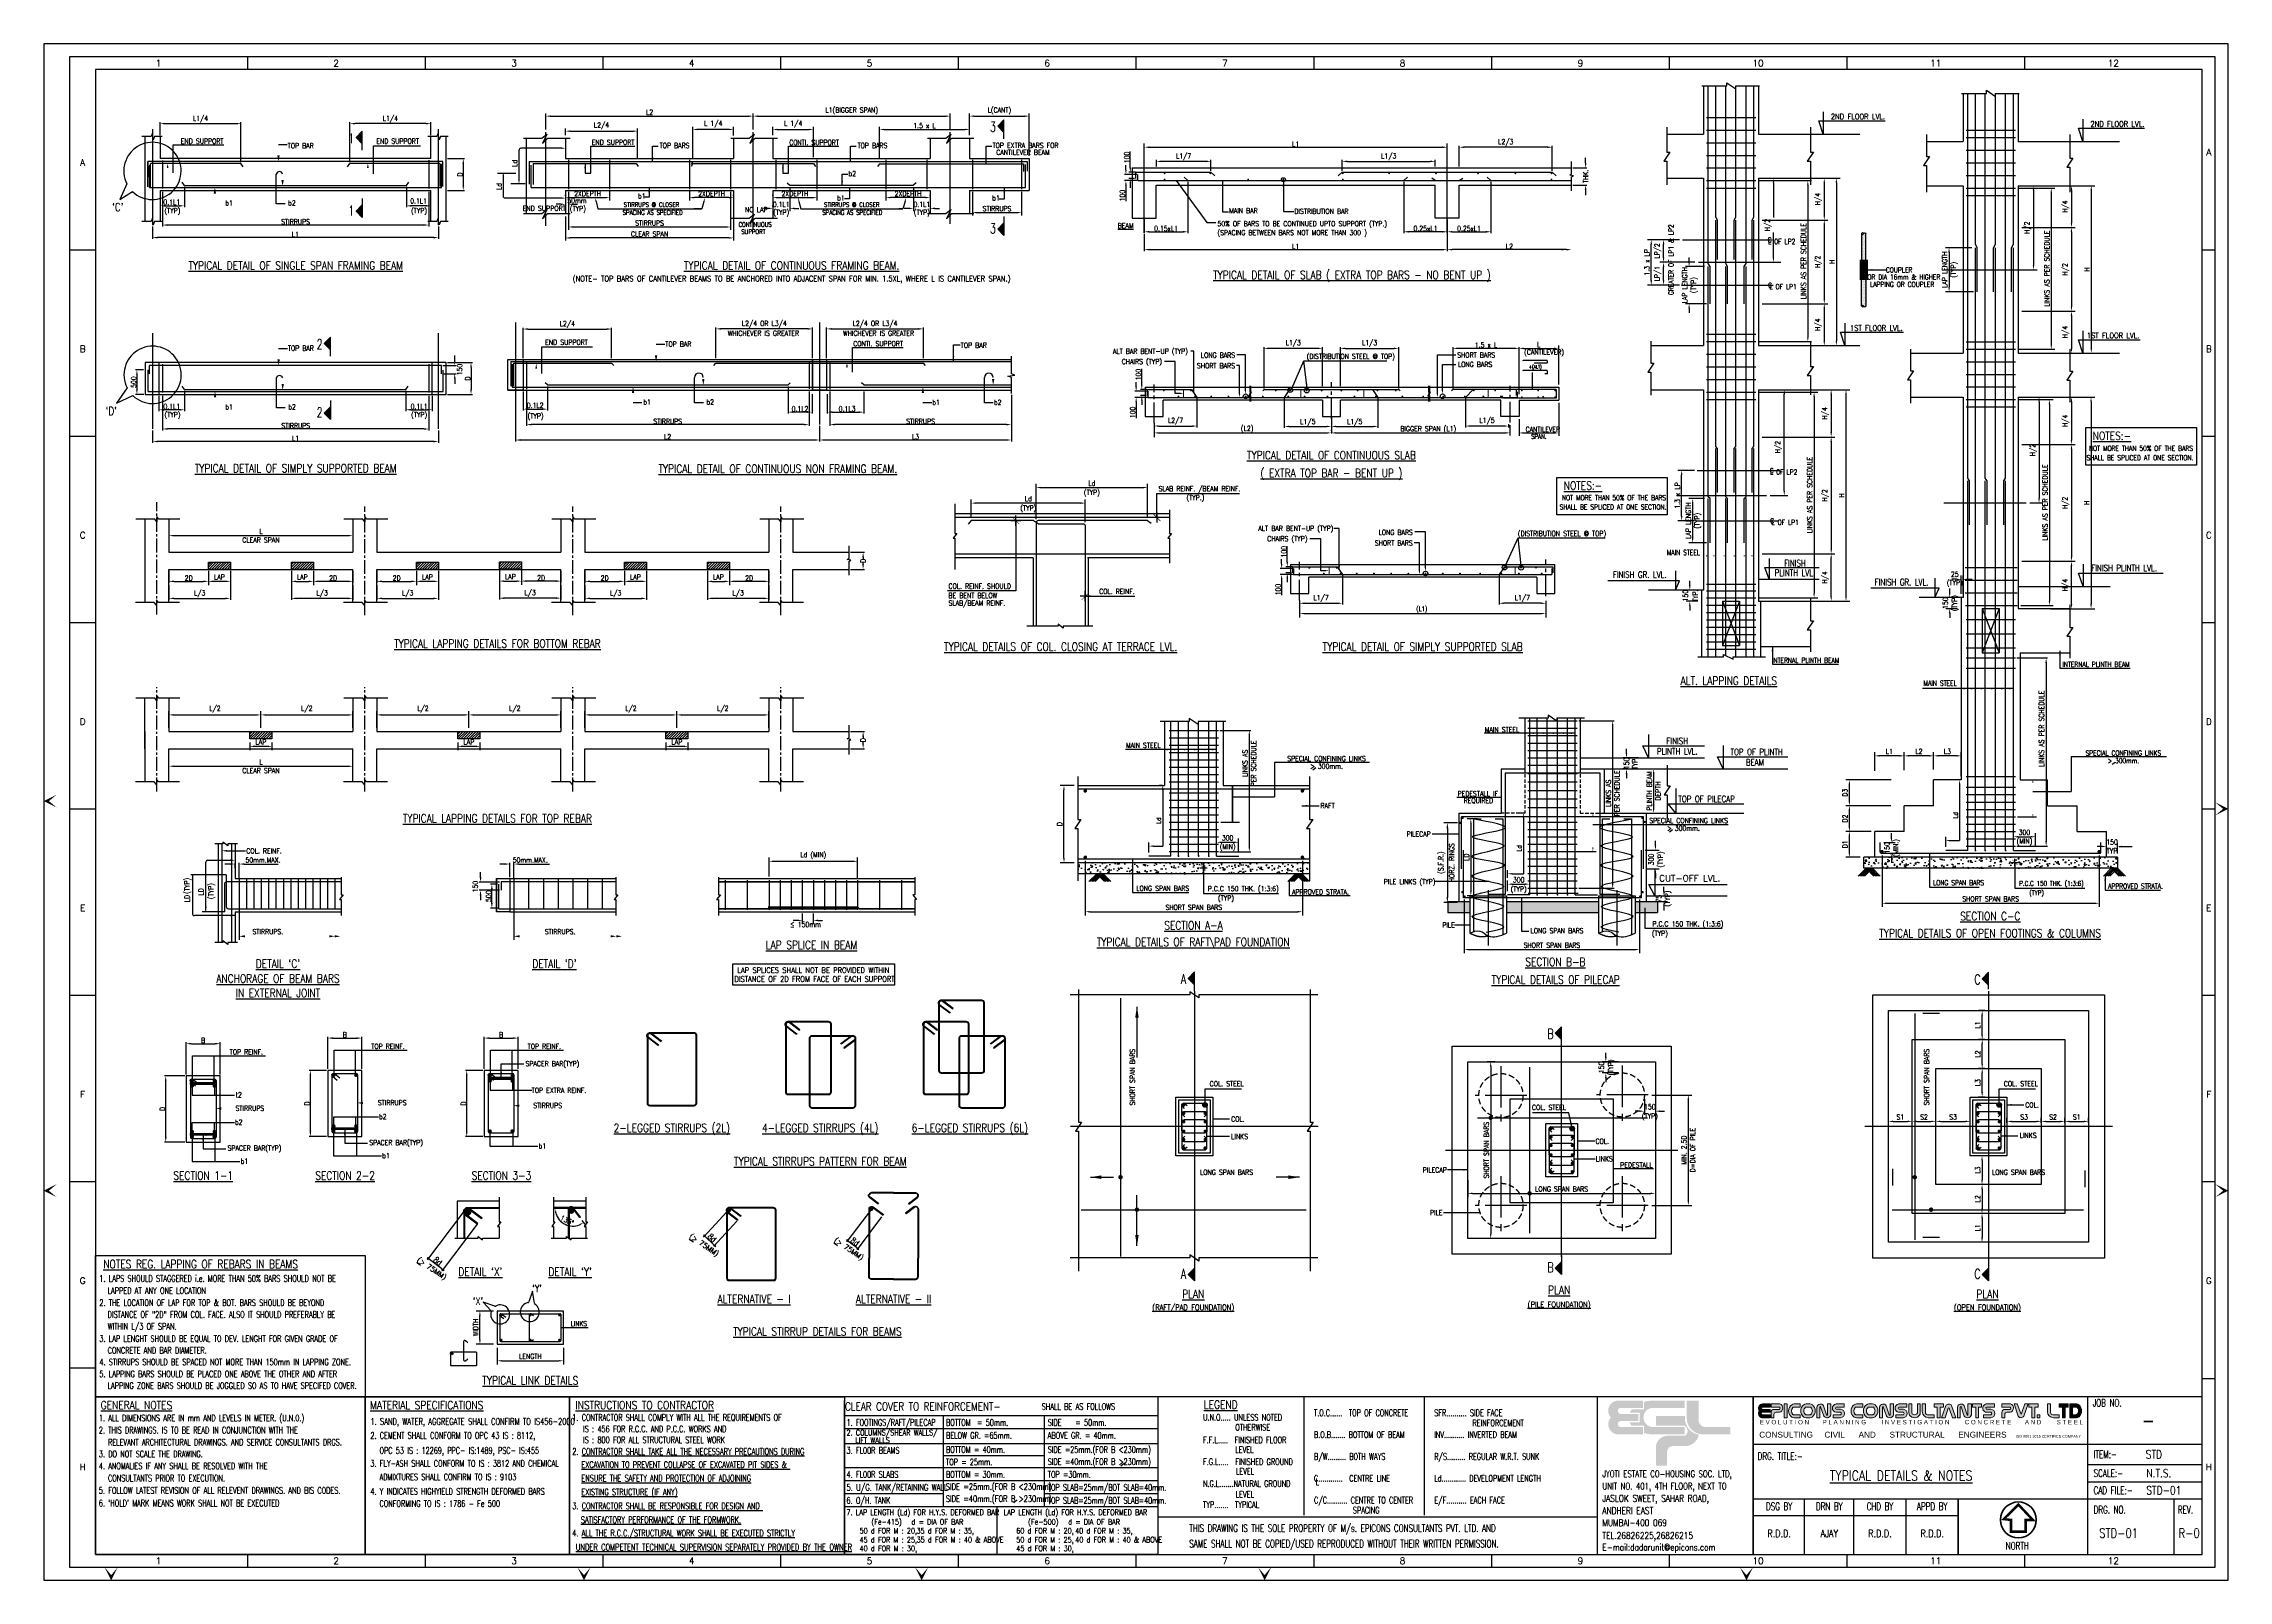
# Model space of a CAD drawing. Extents: x 455722 to 1142355, y -625363 to -272741.
# Drawn here: x 510696 to 629471, y -356295 to -272741 of the extents above; entities that cross this region are included whole.
import ezdxf
from ezdxf.enums import TextEntityAlignment as Align
from ezdxf.lldxf.tags import DXFTag

# ---------------------------------------------------------------- set-up
doc = ezdxf.new("R2010")
doc.units = 0
doc.header["$LTSCALE"] = 500
doc.header["$MEASUREMENT"] = 0
doc.linetypes.add('CENTER2', pattern=[1.125, 0.75, -0.125, 0.125, -0.125])
doc.linetypes.add('HIDDEN2', pattern=[0.1875, 0.125, -0.0625])
doc.layers.get('DEFPOINTS').update_dxf_attribs({"color": 4})
for name, color, linetype, lineweight in [('00 ECPL LOGO', 250, 'Continuous', 20), ('00 ELEV-2', 9, 'Continuous', 30), ('FOOTING TEXT', 1, 'Continuous', 9), ('HEADING-TXT', 1, 'Continuous', 25), ('LINE', 253, 'Continuous', 18)]:
    doc.layers.add(name, color=color, linetype=linetype, lineweight=lineweight)
for name, color, linetype in [('07', 5, 'Continuous'), ('08', 4, 'Continuous'), ('09', 6, 'Continuous'), ('BEAM', 4, 'Continuous'), ('BRAKE LINE', 8, 'Continuous'), ('CEN', 8, 'CENTER'), ('CENTERLINE', 8, 'CENTER2'), ('COL', 1, 'Continuous'), ('col & circal', 8, 'CENTER2'), ('CUTOUT2', 9, 'Continuous'), ('DIM', 5, 'Continuous'), ('DIM1', 5, 'Continuous'), ('dimention', 7, 'Continuous'), ('FOOT', 4, 'Continuous'), ('FRAME', 6, 'Continuous'), ('HACTH', 9, 'Continuous'), ('hat', 8, 'Continuous'), ('level', 3, 'Continuous'), ('LEVEL SECTION', 3, 'Continuous'), ('LINE CUT', 8, 'Continuous'), ('LINK', 2, 'Continuous'), ('MISC', 5, 'Continuous'), ('NO. SECTION', 1, 'Continuous'), ('note t', 2, 'Continuous'), ('notes', 1, 'Continuous'), ('other', 5, 'Continuous'), ('P.C.C', 8, 'Continuous'), ('P.C.C.', 8, 'Continuous'), ('PNA', 10, 'Continuous'), ('REINFORCEMENT', 6, 'Continuous'), ('RING', 4, 'Continuous'), ('S- PILE', 2, 'HIDDEN'), ('S-COLUMN', 1, 'Continuous'), ('S-CONCRET LINE', 4, 'Continuous'), ('S-DIM-1', 5, 'Continuous'), ('S-R.C.C. PILE', 2, 'HIDDEN'), ('S-R.C.C. PILE CAP', 40, 'Continuous'), ('S-REINFORCEMENT', 6, 'Continuous'), ('S-SCHEDULE', 2, 'Continuous'), ('S-TEXT-1', 4, 'Continuous'), ('S-TITLE', 6, 'Continuous'), ('ST', 6, 'Continuous'), ('STIRRUPS', 2, 'Continuous'), ('TEXT', 4, 'Continuous'), ('TEXT (SHEET)', 4, 'Continuous'), ('TEXT NORMAL', 4, 'Continuous'), ('TEXT1', 2, 'Continuous'), ('TITLE', 4, 'Continuous'), ('TXT', 4, 'Continuous'), ('TXT1', 2, 'Continuous')]:
    doc.layers.add(name, color=color, linetype=linetype)
doc.styles.add('D', font='romand.shx', dxfattribs={"height": 200})
doc.styles.add('ROMANC', font='romanc.shx', dxfattribs={"width": 0.8, "height": 250})
doc.styles.add('ROMAND', font='romand')
doc.styles.add('ROMANS', font='r.shx', dxfattribs={"width": 0.8, "height": 275, "bigfont": 'bigfont.shx'})
doc.styles.add('ROMANS22', font='r.shx', dxfattribs={"width": 0.8})
doc.styles.add('ROMENT', font='r.shx', dxfattribs={"bigfont": 'bigfont.shx'})
doc.styles.add('SEC. TEXT', font='arial.ttf', dxfattribs={"height": 180})
tags = doc.linetypes.add('CENTER', pattern=[2, 1.25, -0.25, 0.25, -0.25]).pattern_tags.tags
tags[10:11] = [DXFTag(74, 4), DXFTag(75, 0), DXFTag(340, '0'), DXFTag(46, 1.0), DXFTag(50, 0.0), DXFTag(44, 0.0), DXFTag(45, 0.0)]
tags[8:9] = [DXFTag(74, 4), DXFTag(75, 0), DXFTag(340, '0'), DXFTag(46, 1.0), DXFTag(50, 0.0), DXFTag(44, 0.0), DXFTag(45, 0.0)]
tags[6:7] = [DXFTag(74, 4), DXFTag(75, 0), DXFTag(340, '0'), DXFTag(46, 1.0), DXFTag(50, 0.0), DXFTag(44, 0.0), DXFTag(45, 0.0)]
tags[4:5] = [DXFTag(74, 4), DXFTag(75, 0), DXFTag(340, '0'), DXFTag(46, 1.0), DXFTag(50, 0.0), DXFTag(44, 0.0), DXFTag(45, 0.0)]
tags = doc.linetypes.add('HIDDEN', pattern=[0.375, 0.25, -0.125]).pattern_tags.tags
tags[6:7] = [DXFTag(74, 4), DXFTag(75, 0), DXFTag(340, '0'), DXFTag(46, 1.0), DXFTag(50, 0.0), DXFTag(44, 0.0), DXFTag(45, 0.0)]
tags[4:5] = [DXFTag(74, 4), DXFTag(75, 0), DXFTag(340, '0'), DXFTag(46, 1.0), DXFTag(50, 0.0), DXFTag(44, 0.0), DXFTag(45, 0.0)]
doc.dimstyles.new('5', dxfattribs={"dimtxt": 250, "dimasz": 250, "dimexe": 60, "dimexo": 60, "dimgap": 150, "dimtad": 1, "dimdec": 0, "dimlfac": 0.2, "dimzin": 0, "dimdsep": 46, "dimtxsty": 'ROMANS', "dimcen": -250, "dimclrd": 5, "dimclre": 5, "dimclrt": 4, "dimadec": 0, "dimazin": 0, "dimtfac": 1, "dimtdec": 0, "dimtix": 1, "dimtofl": 0, "dimtmove": 2, "dimatfit": 3, "dimfxl": 0, "dimtolj": 1, "dimtzin": 0, "dimarcsym": 0})
doc.dimstyles.new('Copy of INT2TIMES', dxfattribs={"dimtxt": 300, "dimasz": 275, "dimexe": 75, "dimexo": 75, "dimgap": 40, "dimtad": 1, "dimdec": 0, "dimlfac": 0.5, "dimrnd": 5, "dimzin": 0, "dimdsep": 46, "dimtxsty": 'ROMANS', "dimcen": -1, "dimclrd": 5, "dimclre": 5, "dimclrt": 4, "dimadec": 0, "dimazin": 0, "dimtfac": 1, "dimtdec": 0, "dimtix": 1, "dimtofl": 0, "dimtmove": 2, "dimatfit": 3, "dimfxl": 0, "dimtolj": 1, "dimtzin": 0, "dimarcsym": 0})
doc.dimstyles.new('Copy(2) of Standard', dxfattribs={"dimtxt": 300, "dimasz": 250, "dimexe": 75, "dimexo": 50, "dimgap": 50, "dimtad": 1, "dimdec": 0, "dimrnd": 5, "dimzin": 0, "dimdsep": 46, "dimtxsty": 'ROMANS', "dimcen": 0, "dimclrd": 5, "dimclre": 5, "dimclrt": 4, "dimadec": 0, "dimazin": 0, "dimtfac": 1, "dimtdec": 0, "dimtofl": 0, "dimtmove": 0, "dimatfit": 3, "dimfxl": 0, "dimtolj": 1, "dimtzin": 0, "dimarcsym": 0})
doc.dimstyles.new('DIM 4-100', dxfattribs={"dimscale": 100, "dimtxt": 2.5, "dimasz": 2.5, "dimexe": 1, "dimexo": 1, "dimgap": 1, "dimtad": 1, "dimdec": 0, "dimlfac": 0.25, "dimzin": 0, "dimdsep": 46, "dimtxsty": 'ROMANS22', "dimcen": 2.5, "dimclrd": 5, "dimclre": 5, "dimclrt": 4, "dimadec": 0, "dimazin": 0, "dimtfac": 1, "dimtdec": 0, "dimtmove": 0, "dimatfit": 3, "dimfxl": 0, "dimtolj": 1, "dimtzin": 0, "dimarcsym": 0})
doc.dimstyles.new('dim100', dxfattribs={"dimtxt": 250, "dimasz": 250, "dimexe": 200, "dimexo": 200, "dimgap": 100, "dimtad": 1, "dimdec": 0, "dimzin": 0, "dimdsep": 46, "dimtxsty": 'ROMANS', "dimcen": 0, "dimclrd": 5, "dimclre": 5, "dimclrt": 4, "dimadec": 0, "dimazin": 0, "dimtfac": 1, "dimtdec": 0, "dimtix": 1, "dimtofl": 0, "dimtmove": 2, "dimatfit": 3, "dimfxl": 0, "dimtolj": 1, "dimtzin": 0, "dimlwd": -1, "dimlwe": -1, "dimarcsym": 0})
doc.dimstyles.new('dim25', dxfattribs={"dimtxt": 250, "dimasz": 250, "dimexe": 200, "dimexo": 200, "dimgap": 100, "dimtad": 1, "dimdec": 0, "dimlfac": 0.25, "dimzin": 0, "dimdsep": 46, "dimtxsty": 'ROMANS', "dimcen": 0, "dimclrd": 5, "dimclre": 5, "dimclrt": 4, "dimadec": 0, "dimazin": 0, "dimtfac": 1, "dimtdec": 0, "dimtix": 1, "dimtofl": 0, "dimtmove": 2, "dimatfit": 3, "dimfxl": 0, "dimtolj": 1, "dimtzin": 0, "dimlwd": -1, "dimlwe": -1, "dimarcsym": 0})
doc.dimstyles.new('dim33.33', dxfattribs={"dimtxt": 250, "dimasz": 250, "dimexe": 200, "dimexo": 200, "dimgap": 100, "dimtad": 1, "dimdec": 0, "dimlfac": 0.333331, "dimzin": 0, "dimdsep": 46, "dimtxsty": 'ROMANS', "dimcen": 0, "dimclrd": 5, "dimclre": 5, "dimclrt": 4, "dimadec": 0, "dimazin": 0, "dimtfac": 1, "dimtdec": 0, "dimtix": 1, "dimtofl": 0, "dimtmove": 2, "dimatfit": 3, "dimfxl": 0, "dimtolj": 1, "dimtzin": 0, "dimlwd": -1, "dimlwe": -1, "dimarcsym": 0})
doc.dimstyles.new('INT$7', dxfattribs={"dimtxt": 9, "dimasz": 8, "dimexe": 8, "dimexo": 3, "dimgap": 2, "dimtad": 1, "dimdec": 0, "dimzin": 0, "dimdsep": 46, "dimtxsty": 'ROMANS', "dimblk": 'DIMTICK', "dimcen": -0.25, "dimclrd": 5, "dimclre": 5, "dimclrt": 4, "dimadec": 0, "dimazin": 0, "dimtfac": 1, "dimtdec": 0, "dimtix": 1, "dimtofl": 0, "dimtmove": 2, "dimatfit": 3, "dimldrblk": 'DIMTICK', "dimfxl": 0, "dimtolj": 1, "dimtzin": 0, "dimarcsym": 0})
doc.dimstyles.new('INT1', dxfattribs={"dimtxt": 250, "dimasz": 250, "dimexe": 150, "dimexo": 60, "dimgap": 75, "dimtad": 1, "dimdec": 0, "dimzin": 0, "dimdsep": 46, "dimtxsty": 'ROMANS', "dimcen": -250, "dimclrd": 5, "dimclre": 5, "dimclrt": 4, "dimadec": 0, "dimazin": 0, "dimtfac": 1, "dimtdec": 0, "dimtix": 1, "dimtofl": 0, "dimtmove": 2, "dimatfit": 3, "dimfxl": 0, "dimtolj": 1, "dimtzin": 0, "dimarcsym": 0})
doc.dimstyles.new('INT25', dxfattribs={"dimtxt": 250, "dimasz": 80, "dimexe": 60, "dimexo": 60, "dimgap": 40, "dimtad": 1, "dimdec": 0, "dimlfac": 0.25, "dimzin": 0, "dimdsep": 46, "dimtxsty": 'ROMANS', "dimblk": 'DIMTICK', "dimblk1": 'DIMTICK', "dimblk2": 'DIMTICK', "dimsah": 1, "dimcen": -0.25, "dimclrd": 7, "dimclre": 7, "dimclrt": 4, "dimadec": 0, "dimazin": 0, "dimtfac": 1, "dimtdec": 0, "dimtix": 1, "dimtofl": 0, "dimtmove": 2, "dimatfit": 3, "dimldrblk": 'DIMTICK', "dimfxl": 0, "dimtolj": 1, "dimtzin": 0, "dimarcsym": 0})
pattern_1 = [(45, (-40726.07, -202673.31), (-44.194174, 44.194174), [])]
pattern_2 = [(225, (575613.87, -232795.34), (-19.505621, 19.505621), [])]
pattern_3 = [(225, (528647.642, -196795.326), (-19.505621, 19.505621), [])]
pattern_4 = [(225, (530373.528, -185814.736), (-19.505621, 19.505621), [])]

# ---------------------------------------------------------------- blocks, each defined once
blk = doc.blocks.new('FOLDER')
at = {"layer": 'PNA'}
for points in [[(-1250, 2500), (0, 0), (0, 1000)], [(1250, 2500), (0, 0), (0, 1000)]]:
    blk.add_solid(points, dxfattribs=at)
blk = doc.blocks.new('ecpl logo')
at = {"layer": '00 ECPL LOGO'}
for color, points in [(256, [(351, -827, 0.621111), (586, -1401), (1442, -1401), (1442, -1151), (682, -1151, -0.917622), (682, -948), (1285, -948), (1285, -702), (682, -702, -0.926164), (682, -501), (1442, -501), (1442, -251), (581, -251, 0.621111), (351, -827)]), (152, [(2940, -251), (2940, -863, 0.384329), (3453, -1401), (4422, -1401), (4422, -1151), (3582, -1151, -0.414214), (3340, -908), (3340, -251)]), (140, [(1887, -779), (1887, -1102), (2862, -1102, -0.232111), (2971, -1281, -0.194401), (2883, -1450), (2269, -1450, 0.364674), (1887, -1802), (1887, -2463), (2269, -2463), (2269, -1996, -0.414214), (2462, -1802), (2899, -1802, 0.338499), (3350, -1412, -0.371272), (2877, -839), (2877, -779)])]:
    blk.add_hatch(color=color, dxfattribs=at).paths.add_polyline_path(points)
h = blk.add_hatch(color=253, dxfattribs=at)
h.dxf.hatch_style = 1
h.paths.add_polyline_path([(995, -993, 0.07148), (1056, -1106), (1486, -1106), (1486, -1356, 0.065387), (1776, -1401), (2862, -1401), (2862, -1151), (1776, -1151, -0.910826), (1742, -501), (2862, -501), (2862, -251), (1776, -251, 0.069483), (1486, -291), (1486, -546), (1071, -546, 0.072407), (1003, -657), (1329, -657), (1329, -993)])
blk = doc.blocks.new('A1')
at = {"layer": '00 ECPL LOGO'}
h = blk.add_hatch(color=7, dxfattribs=at)
h.dxf.hatch_style = 1
h.paths.add_polyline_path([(65416, 6564), (65416, 6682), (65123, 6682, 0.261636), (64999, 6612, 0.285841), (65001, 6424, 0.344902), (65022, 6205, 0.204992), (65127, 6161), (65416, 6161), (65416, 6276), (65134, 6276, -1), (65128, 6370), (65416, 6370), (65416, 6476), (65134, 6476, -1), (65132, 6564)])
h = blk.add_hatch(color=7, dxfattribs=at)
h.dxf.hatch_style = 1
h.paths.add_polyline_path([(65787, 6682), (65455, 6682), (65455, 6564), (65771, 6564, -0.440545), (65771, 6476), (65570, 6476, 0.414214), (65455, 6360), (65455, 6161), (65563, 6161), (65563, 6283, -0.414214), (65650, 6370), (65771, 6370, 0.757811)])
h.paths.add_polyline_path([(66057, 6682), (65944, 6682), (65944, 6161), (66057, 6161)])
h.paths.add_polyline_path([(66562, 6682), (66324, 6682, 0.154275), (66241, 6655, 0.519672), (66241, 6187, 0.154275), (66324, 6161), (66562, 6161), (66562, 6276), (66299, 6276, -0.210356), (66278, 6286, -0.388707), (66278, 6555, -0.210356), (66299, 6564), (66562, 6564)])
h.paths.add_polyline_path([(66927, 6682), (66780, 6682, 0.159018), (66695, 6654, 0.507969), (66695, 6189, 0.159018), (66780, 6161), (66927, 6161, 0.173791), (67019, 6194, 0.472311), (67019, 6649, 0.173791)])
h.paths.add_polyline_path([(66938, 6564, -0.185052), (66957, 6557, -0.445894), (66957, 6284, -0.185052), (66938, 6276), (66774, 6276, -0.185052), (66755, 6284, -0.445894), (66755, 6557, -0.185052), (66774, 6564)], flags=16)
h.paths.add_polyline_path([(67444, 6611, 0.723435), (67190, 6564), (67190, 6161), (67302, 6161), (67302, 6564, -0.723435), (67330, 6575), (67437, 6252, 0.724077), (67721, 6277), (67721, 6682), (67592, 6682), (67592, 6278, -0.755661), (67557, 6267)])
h.paths.add_polyline_path([(68218, 6682), (67905, 6682, 0.823713), (67905, 6367), (68089, 6367, -0.713272), (68089, 6276), (67809, 6276), (67809, 6161), (68089, 6161, 0.900309), (68089, 6484), (67928, 6484, -0.746931), (67928, 6564), (68218, 6564)])
h = blk.add_hatch(color=7, dxfattribs=at)
h.dxf.hatch_style = 1
h.paths.add_polyline_path([(68929, 6682), (68691, 6682, 0.154275), (68607, 6655, 0.519672), (68607, 6187, 0.154275), (68691, 6161), (68929, 6161), (68929, 6276), (68665, 6276, -0.210932), (68644, 6286, -0.385278), (68643, 6554, -0.212895), (68665, 6564), (68929, 6564)])
h.paths.add_polyline_path([(69394, 6649, 0.173792), (69302, 6682), (69155, 6682, 0.159018), (69070, 6654, 0.507969), (69070, 6189, 0.159018), (69155, 6161), (69302, 6161, 0.173792), (69394, 6194, 0.472311)])
h.paths.add_polyline_path([(69312, 6564, -0.185053), (69331, 6557, -0.445893), (69331, 6284, -0.185053), (69312, 6276), (69149, 6276, -0.185053), (69129, 6284, -0.445893), (69129, 6557, -0.185053), (69149, 6564)], flags=16)
h.paths.add_polyline_path([(69562, 6564), (69562, 6161), (69674, 6161), (69674, 6564, -0.436861), (69690, 6581, -0.319738), (69704, 6571), (69809, 6252, 0.724077), (70093, 6277), (70093, 6682), (69964, 6682), (69964, 6278, -0.755661), (69930, 6267), (69816, 6611, 0.723435)])
h.paths.add_polyline_path([(70594, 6682), (70281, 6682, 0.823713), (70281, 6367), (70466, 6367, -0.713272), (70466, 6276), (70185, 6276), (70185, 6161), (70466, 6161, 0.900309), (70466, 6484), (70304, 6484, -0.746931), (70304, 6564), (70594, 6564)])
h.paths.add_polyline_path([(70788, 6682), (70676, 6682), (70676, 6341, 0.160106), (70704, 6256, 0.505303), (71080, 6256, 0.160106), (71108, 6341), (71108, 6682), (70999, 6682), (70999, 6342, -0.621318), (70788, 6342)])
h.paths.add_polyline_path([(71299, 6682), (71181, 6682), (71181, 6392, 0.414214), (71412, 6161), (71631, 6161), (71631, 6276), (71386, 6276, -0.414214), (71299, 6363)])
h.paths.add_polyline_path([(71989, 6682), (71631, 6682), (71631, 6567), (71748, 6567), (71748, 6161), (71860, 6161), (71860, 6567), (71989, 6567)])
h.paths.add_polyline_path([(72294, 6628, 0.539211), (72081, 6621), (71915, 6161), (72046, 6161), (72170, 6522, -0.708617), (72197, 6522), (72327, 6161), (72453, 6161)])
h.paths.add_polyline_path([(72766, 6611, 0.723435), (72512, 6564), (72512, 6161), (72624, 6161), (72624, 6564, -0.723435), (72653, 6575), (72759, 6252, 0.724077), (73043, 6277), (73043, 6682), (72914, 6682), (72914, 6278, -0.755661), (72880, 6267)])
h.paths.add_polyline_path([(73430, 6682), (73090, 6682), (73090, 6567), (73206, 6567), (73206, 6161), (73319, 6161), (73319, 6567), (73430, 6567)])
h.paths.add_polyline_path([(73915, 6682), (73623, 6682, 0.157568), (73539, 6654, 0.511532), (73539, 6394, 0.157569), (73623, 6367), (73786, 6367, -0.713272), (73786, 6276), (73506, 6276), (73506, 6161), (73786, 6161, 0.900308), (73786, 6484), (73630, 6484), (73624, 6484, -0.722204), (73624, 6567), (73915, 6567)])
h = blk.add_hatch(color=7, dxfattribs=at)
h.dxf.hatch_style = 1
h.paths.add_polyline_path([(74531, 6682), (74198, 6682), (74198, 6564), (74501, 6564, -0.270444), (74526, 6549, -0.26297), (74526, 6491, -0.270444), (74501, 6476), (74314, 6476, 0.414214), (74198, 6360), (74198, 6161), (74307, 6161), (74307, 6283, -0.414214), (74393, 6370), (74515, 6370, 0.757811)])
h.paths.add_polyline_path([(74784, 6682), (74659, 6682), (74818, 6215, 0.539211), (75030, 6221), (75196, 6682), (75065, 6682), (74941, 6320, -0.708617), (74914, 6320)])
h.paths.add_polyline_path([(75574, 6682), (75217, 6682), (75217, 6567), (75333, 6567), (75333, 6161), (75446, 6161), (75446, 6567), (75574, 6567)])
h.paths.add_polyline_path([(76042, 6682), (75924, 6682), (75924, 6392, 0.414214), (76155, 6161), (76374, 6161), (76374, 6276), (76129, 6276, -0.414214), (76042, 6363)])
h.paths.add_polyline_path([(75638, 6276), (75531, 6276), (75531, 6161), (75638, 6161)])
h = blk.add_hatch(color=7, dxfattribs=at)
h.dxf.hatch_style = 1
h.paths.add_polyline_path([(76374, 6682), (76374, 6567), (76490, 6567), (76490, 6161), (76603, 6161), (76603, 6567), (76715, 6567), (76715, 6682)])
h.paths.add_polyline_path([(76771, 6682), (76771, 6161), (77026, 6161, 0.189446), (77124, 6199, 0.435754), (77124, 6643, 0.189446), (77026, 6682)])
h.paths.add_polyline_path([(77029, 6567, -0.519112), (77029, 6276), (76881, 6276), (76881, 6567)], flags=16)
at = {"color": 1}
for p, q in [((81794, 6959), (1969, 6959)), ((64792, 5159), (81794, 5159)), ((64792, 3084), (81794, 3084)), ((64792, 2451), (72548, 2451))]:
    blk.add_line(p, q, dxfattribs=at)
at = {"color": 5, "linetype": 'ByBlock', "lineweight": -2}
for p, q in [((77465, 4384), (81794, 4384)), ((77465, 3734), (81794, 3734)), ((66725, 984), (66725, 3084)), ((68592, 984), (68592, 3084)), ((70570, 984), (70570, 3084)), ((80711, 3084), (80711, 984))]:
    blk.add_line(p, q, dxfattribs=at)
blk.add_line((72548, 984), (72548, 3084))
at = {"flags": 128}
blk.add_lwpolyline([(0, 0), (82779, 0), (82779, 58231), (0, 58231)], close=True, dxfattribs=at)
at = {"color": 1, "const_width": 56.6}
for points in [[(58867, 984), (58867, 6959)], [(64777, 984), (64777, 6959)], [(77447, 984), (77447, 6959)], [(72548, 984), (72548, 3084)], [(42226, 985), (42226, 2401), (58867, 2401)]]:
    blk.add_lwpolyline(points, dxfattribs=at)
at = {"layer": '00 ECPL LOGO', "color": 7}
for p, q in [((65416, 6682), (65123, 6682)), ((65416, 6564), (65416, 6682)), ((65787, 6682), (65455, 6682)), ((65455, 6682), (65455, 6564)), ((65944, 6682), (66057, 6682)), ((65944, 6682), (65944, 6161)), ((66057, 6682), (66057, 6161)), ((66324, 6682), (66562, 6682)), ((66562, 6564), (66562, 6682)), ((66780, 6682), (66927, 6682)), ((67592, 6682), (67721, 6682)), ((67721, 6682), (67592, 6682)), ((67592, 6682), (67592, 6276)), ((67721, 6682), (67721, 6276)), ((67905, 6682), (68218, 6682)), ((68218, 6682), (67905, 6682)), ((68218, 6564), (68218, 6682)), ((68929, 6682), (68691, 6682)), ((68929, 6564), (68929, 6682)), ((69155, 6682), (69302, 6682)), ((69964, 6682), (70093, 6682)), ((69964, 6682), (70093, 6682)), ((70093, 6682), (69964, 6682)), ((69964, 6682), (69964, 6276)), ((70093, 6682), (70093, 6277)), ((70281, 6682), (70594, 6682)), ((70281, 6682), (70594, 6682)), ((70594, 6682), (70281, 6682)), ((70594, 6564), (70594, 6682)), ((70676, 6682), (70788, 6682)), ((70788, 6682), (70676, 6682)), ((70676, 6682), (70676, 6341)), ((70788, 6682), (70788, 6342)), ((70999, 6682), (71108, 6682)), ((71108, 6682), (70999, 6682)), ((70999, 6682), (70999, 6342)), ((71108, 6682), (71108, 6341)), ((71181, 6682), (71299, 6682)), ((71299, 6682), (71181, 6682)), ((71181, 6392), (71181, 6682)), ((71299, 6363), (71299, 6682)), ((71631, 6682), (71989, 6682)), ((71989, 6682), (71631, 6682)), ((71631, 6682), (71631, 6567)), ((71989, 6682), (71989, 6567)), ((72453, 6161), (72294, 6628)), ((72914, 6682), (72914, 6276)), ((72914, 6682), (73043, 6682)), ((72914, 6682), (73043, 6682)), ((73043, 6682), (72914, 6682)), ((72914, 6682), (73043, 6682)), ((73043, 6682), (73043, 6276)), ((73090, 6682), (73090, 6567)), ((73090, 6682), (73430, 6682)), ((73430, 6682), (73090, 6682)), ((73090, 6682), (73430, 6682)), ((73090, 6682), (73430, 6682)), ((73430, 6682), (73090, 6682)), ((73430, 6682), (73430, 6567)), ((73602, 6682), (73915, 6682)), ((73602, 6682), (73915, 6682)), ((73915, 6682), (73623, 6682)), ((73915, 6564), (73915, 6682)), ((74198, 6682), (74198, 6564)), ((74531, 6682), (74198, 6682)), ((74659, 6682), (74818, 6215)), ((74784, 6682), (74659, 6682)), ((74784, 6682), (74659, 6682)), ((74784, 6682), (74914, 6320)), ((75065, 6682), (74941, 6320)), ((75196, 6682), (75030, 6221)), ((75196, 6682), (75065, 6682)), ((75123, 6682), (75065, 6682)), ((75196, 6682), (75065, 6682)), ((75217, 6682), (75217, 6567)), ((75217, 6682), (75574, 6682)), ((75574, 6682), (75217, 6682)), ((75217, 6682), (75574, 6682)), ((75217, 6682), (75574, 6682)), ((75217, 6682), (75574, 6682)), ((75574, 6682), (75574, 6567)), ((75924, 6392), (75924, 6682)), ((75924, 6682), (76042, 6682)), ((76042, 6682), (75924, 6682)), ((76042, 6363), (76042, 6682)), ((76374, 6682), (76374, 6567)), ((76374, 6682), (76715, 6682)), ((76715, 6682), (76374, 6682)), ((76715, 6682), (76715, 6567)), ((76771, 6682), (76771, 6161)), ((76771, 6682), (77026, 6682)), ((65127, 6161), (65416, 6161)), ((65128, 6370), (65416, 6370)), ((65416, 6276), (65128, 6276)), ((65134, 6564), (65416, 6564)), ((65416, 6476), (65134, 6476)), ((65416, 6370), (65416, 6476)), ((65416, 6161), (65416, 6276)), ((65771, 6564), (65455, 6564)), ((65455, 6360), (65455, 6161)), ((65455, 6161), (65563, 6161)), ((65563, 6283), (65563, 6161)), ((65771, 6476), (65570, 6476)), ((65650, 6370), (65771, 6370)), ((65944, 6161), (66057, 6161)), ((66299, 6564), (66562, 6564)), ((66299, 6276), (66562, 6276)), ((66324, 6161), (66562, 6161)), ((66562, 6161), (66562, 6276)), ((66774, 6564), (66938, 6564)), ((66774, 6276), (66938, 6276)), ((66927, 6161), (66780, 6161)), ((67190, 6564), (67190, 6161)), ((67190, 6161), (67302, 6161)), ((67302, 6564), (67302, 6161)), ((67330, 6575), (67437, 6252)), ((67444, 6611), (67557, 6267)), ((67569, 6161), (67592, 6161)), ((67592, 6162), (67592, 6161)), ((67721, 6564), (67721, 6564)), ((67721, 6276), (67721, 6276)), ((67809, 6161), (67809, 6276)), ((67809, 6276), (68089, 6276)), ((67809, 6161), (68089, 6161)), ((67809, 6161), (68089, 6161)), ((68089, 6367), (67905, 6367)), ((67928, 6564), (68218, 6564)), ((68089, 6484), (67928, 6484)), ((68665, 6564), (68929, 6564)), ((68665, 6276), (68929, 6276)), ((68691, 6161), (68929, 6161)), ((68929, 6161), (68929, 6276)), ((69149, 6564), (69312, 6564)), ((69149, 6276), (69312, 6276)), ((69155, 6161), (69302, 6161)), ((69562, 6564), (69562, 6161)), ((69562, 6161), (69674, 6161)), ((69562, 6161), (69674, 6161)), ((69562, 6161), (69674, 6161)), ((69674, 6564), (69674, 6161)), ((69704, 6571), (69809, 6252)), ((69816, 6611), (69930, 6267)), ((70093, 6564), (70093, 6564)), ((70185, 6161), (70185, 6276)), ((70185, 6276), (70466, 6276)), ((70185, 6276), (70466, 6276)), ((70185, 6161), (70466, 6161)), ((70185, 6161), (70466, 6161)), ((70185, 6161), (70466, 6161)), ((70466, 6367), (70281, 6367)), ((70304, 6564), (70594, 6564)), ((70466, 6484), (70304, 6484)), ((71386, 6276), (71631, 6276)), ((71412, 6161), (71631, 6161)), ((71412, 6161), (71631, 6161)), ((71631, 6567), (71748, 6567)), ((71631, 6276), (71631, 6161)), ((71748, 6161), (71748, 6567)), ((71748, 6161), (71860, 6161)), ((71748, 6161), (71860, 6161)), ((71860, 6161), (71860, 6567)), ((71860, 6567), (71989, 6567)), ((71915, 6161), (72081, 6621)), ((71915, 6161), (72046, 6161)), ((71989, 6161), (72046, 6161)), ((72046, 6161), (72170, 6522)), ((72327, 6161), (72197, 6522)), ((72327, 6161), (72453, 6161)), ((72327, 6161), (72453, 6161)), ((72512, 6564), (72512, 6161)), ((72512, 6161), (72624, 6161)), ((72512, 6161), (72624, 6161)), ((72512, 6161), (72624, 6161)), ((72624, 6564), (72624, 6161)), ((72653, 6575), (72759, 6252)), ((72766, 6611), (72880, 6267)), ((73043, 6564), (73043, 6564)), ((73043, 6276), (73043, 6276)), ((73090, 6567), (73206, 6567)), ((73090, 6567), (73206, 6567)), ((73206, 6161), (73206, 6567)), ((73206, 6161), (73319, 6161)), ((73206, 6161), (73319, 6161)), ((73206, 6161), (73319, 6161)), ((73206, 6161), (73319, 6161)), ((73319, 6161), (73319, 6567)), ((73319, 6567), (73430, 6567)), ((73319, 6567), (73430, 6567)), ((73506, 6161), (73506, 6276)), ((73506, 6276), (73786, 6276)), ((73506, 6276), (73786, 6276)), ((73506, 6276), (73786, 6276)), ((73506, 6161), (73786, 6161)), ((73506, 6161), (73786, 6161)), ((73506, 6161), (73786, 6161)), ((73506, 6161), (73786, 6161)), ((73506, 6161), (73786, 6161)), ((73786, 6367), (73602, 6367)), ((73623, 6367), (73774, 6367)), ((73624, 6567), (73915, 6567)), ((73786, 6484), (73624, 6484)), ((73630, 6484), (73786, 6484)), ((74501, 6564), (74198, 6564)), ((74198, 6360), (74198, 6161)), ((74198, 6161), (74307, 6161)), ((74307, 6283), (74307, 6161)), ((74501, 6476), (74314, 6476)), ((74393, 6370), (74515, 6370)), ((75217, 6567), (75333, 6567)), ((75217, 6567), (75333, 6567)), ((75333, 6161), (75333, 6567)), ((75333, 6161), (75446, 6161)), ((75333, 6161), (75446, 6161)), ((75333, 6161), (75446, 6161)), ((75446, 6161), (75446, 6567)), ((75446, 6567), (75574, 6567)), ((75446, 6567), (75574, 6567)), ((76129, 6276), (76374, 6276)), ((76155, 6161), (76374, 6161)), ((76155, 6161), (76374, 6161)), ((76374, 6567), (76490, 6567)), ((76490, 6567), (76374, 6567)), ((76374, 6276), (76374, 6161)), ((76490, 6161), (76490, 6567)), ((76490, 6161), (76603, 6161)), ((76490, 6161), (76603, 6161)), ((76490, 6161), (76603, 6161)), ((76490, 6161), (76603, 6161)), ((76507, 6161), (76603, 6161)), ((76507, 6161), (76603, 6161)), ((76507, 6161), (76603, 6161)), ((76507, 6161), (76603, 6161)), ((76603, 6161), (76603, 6567)), ((76603, 6567), (76715, 6567)), ((76603, 6567), (76715, 6567)), ((76715, 6567), (76603, 6567)), ((76771, 6161), (77026, 6161)), ((76881, 6567), (76881, 6276)), ((76881, 6567), (77019, 6567)), ((76881, 6276), (77019, 6276))]:
    blk.add_line(p, q, dxfattribs=at)
blk.add_lwpolyline([(75531, 6276), (75638, 6276), (75638, 6161), (75531, 6161)], close=True, dxfattribs=at)
for centre, radius, start, end in [((65123, 6537), 145, 90, 148.64797), ((65735, 6528), 162, 282.71879, 71.3398), ((66405, 6421), 286, 125.08074, 234.91926), ((66324, 6537), 145, 90, 125.08074), ((66865, 6421), 288, 126.14172, 233.85828), ((66780, 6537), 145, 90, 126.14172), ((66927, 6537), 145, 50.56378, 90), ((66832, 6421), 295, 309.43622, 50.56378), ((67324, 6546), 136, 28.74999, 172.28311), ((67936, 6524), 160, 101.04253, 258.95747), ((68772, 6421), 286, 125.08074, 234.91926), ((68691, 6537), 145, 90, 125.08074), ((69239, 6421), 288, 126.14172, 233.85828), ((69155, 6537), 145, 90, 126.14172), ((69302, 6537), 145, 50.56378, 90), ((69207, 6421), 295, 309.43622, 50.56378), ((69697, 6546), 136, 28.74999, 172.28311), ((70312, 6524), 160, 101.04253, 258.95747), ((72190, 6554), 127, 35.16598, 148.50219), ((72647, 6546), 136, 28.74999, 172.28311), ((73633, 6524), 160, 125.81796, 234.18198), ((73623, 6537), 145, 90, 125.81796), ((74479, 6528), 162, 282.71879, 71.3398), ((77026, 6537), 145, 47.09074, 90), ((76918, 6421), 303, 312.90926, 47.09074), ((65151, 6520), 178, 148.64797, 212.45631), ((65151, 6328), 178, 147.54369, 223.66124), ((65127, 6305), 145, 223.66124, 270), ((65131, 6323), 46.8, 94.02421, 265.97579), ((65133, 6520), 44.1, 88.76368, 271.23632), ((65570, 6360), 116, 90, 180), ((65650, 6283), 86.7, 90, 180), ((65731, 6520), 59.7, 312.44874, 47.55126), ((66424, 6420), 199, 137.51709, 222.48291), ((66324, 6305), 145, 234.91926, 270), ((66299, 6535), 28.9, 90, 137.51709), ((66299, 6305), 28.9, 222.48291, 270), ((66877, 6420), 183, 131.93642, 228.06358), ((66780, 6305), 145, 233.85828, 270), ((66774, 6535), 28.9, 90, 131.93642), ((66774, 6305), 28.9, 228.06358, 270), ((66927, 6305), 145, 270, 309.43622), ((66938, 6535), 28.9, 48.06358, 90), ((66938, 6305), 28.9, 270, 311.93642), ((66834, 6420), 183, 311.93642, 48.06358), ((67318, 6565), 16.2, 40.01913, 183.55226), ((67575, 6311), 150, 203.2219, 346.75502), ((67573, 6277), 19, 214.07961, 357.61273), ((67939, 6524), 41.8, 106.48558, 253.51442), ((68072, 6322), 162, 276.00604, 83.99396), ((68074, 6322), 48, 289.00161, 70.99839), ((68792, 6421), 200, 138.07412, 222.35635), ((68691, 6305), 145, 234.91926, 270), ((68665, 6535), 28.9, 90, 138.07412), ((68665, 6305), 28.9, 222.35635, 270), ((69252, 6420), 183, 131.93642, 228.06358), ((69155, 6305), 145, 233.85828, 270), ((69149, 6535), 28.9, 90, 131.93642), ((69149, 6305), 28.9, 228.06358, 270), ((69302, 6305), 145, 270, 309.43622), ((69312, 6535), 28.9, 48.06358, 90), ((69312, 6305), 28.9, 270, 311.93642), ((69209, 6420), 183, 311.93642, 48.06358), ((69690, 6565), 16.2, 89.15773, 183.55226), ((69690, 6567), 14.5, 18.23344, 89.15773), ((69947, 6311), 150, 203.2219, 346.85165), ((69945, 6277), 19, 214.07961, 357.61273), ((70316, 6524), 41.8, 106.48558, 253.51442), ((70449, 6322), 162, 276.00604, 83.99396), ((70450, 6322), 48, 289.00161, 70.99839), ((70820, 6341), 145, 180, 216.38482), ((70892, 6394), 234, 216.38482, 323.61518), ((70893, 6394), 118, 206.29314, 333.70686), ((70964, 6341), 145, 323.61518, 0), ((71412, 6392), 231, 180, 270), ((71386, 6363), 86.7, 180, 270), ((72184, 6517), 14.5, 19.76646, 161.05459), ((72640, 6565), 16.2, 40.01913, 183.55226), ((72897, 6311), 150, 203.2219, 346.75502), ((72895, 6277), 19, 214.07961, 357.61273), ((73623, 6512), 145, 234.18198, 270), ((73638, 6525), 43.7, 108.32609, 238.19572), ((73630, 6513), 28.9, 238.19572, 270), ((73769, 6322), 162, 276.00604, 83.99396), ((73771, 6322), 48, 289.00161, 70.99839), ((74314, 6360), 116, 90, 180), ((74393, 6283), 86.7, 90, 180), ((74501, 6535), 28.9, 29.46718, 90), ((74501, 6505), 28.9, 270, 330.53282), ((74474, 6520), 59.7, 330.53282, 29.46718), ((74922, 6288), 127, 215.16598, 328.50219), ((74928, 6325), 14.5, 199.76646, 341.05459), ((76155, 6392), 231, 180, 270), ((76129, 6363), 86.7, 180, 270), ((77019, 6538), 28.9, 51.48158, 90), ((77019, 6305), 28.9, 270, 308.51842), ((77026, 6305), 145, 270, 312.90926), ((76926, 6422), 178, 308.51842, 51.48158)]:
    blk.add_arc(centre, radius, start, end, dxfattribs=at)
at = {"layer": 'PNA'}
for p, q in [((7718, 57739), (7718, 57247)), ((14453, 57739), (14453, 57247)), ((21187, 57739), (21187, 57247)), ((27921, 57739), (27921, 57247)), ((34655, 57739), (34655, 57247)), ((41389, 57739), (41389, 57247)), ((48124, 57739), (48124, 57247)), ((54858, 57739), (54858, 57247)), ((61592, 57739), (61592, 57247)), ((68326, 57739), (68326, 57247)), ((75060, 57739), (75060, 57247)), ((984, 50420), (1969, 50420)), ((81794, 50420), (82287, 50420)), ((984, 43358), (1969, 43358)), ((81794, 43358), (82287, 43358)), ((984, 36296), (1969, 36296)), ((81794, 36296), (82287, 36296)), ((984, 29233), (1969, 29233)), ((81794, 29233), (82287, 29233)), ((984, 22171), (1969, 22171)), ((81794, 22171), (82287, 22171)), ((984, 15109), (1969, 15109)), ((81794, 15109), (82287, 15109)), ((984, 8047), (1969, 8047)), ((81794, 7653), (82287, 7653)), ((7718, 984), (7718, 492)), ((14453, 984), (14453, 492)), ((21187, 984), (21187, 492)), ((27921, 984), (27921, 492)), ((34655, 984), (34655, 492)), ((41389, 984), (41389, 492)), ((48124, 984), (48124, 492)), ((54858, 984), (54858, 492)), ((61592, 984), (61592, 492)), ((68326, 984), (68326, 492)), ((75060, 984), (75060, 492))]:
    blk.add_line(p, q, dxfattribs=at)
at = {"layer": 'PNA', "color": 1}
for points in [[(984, 492), (82287, 492), (82287, 57739), (984, 57739)], [(1969, 984), (81794, 984), (81794, 57247), (1969, 57247)]]:
    blk.add_lwpolyline(points, close=True, dxfattribs=at)
at = {"layer": '00 ELEV-2', "xscale": 1.111872376440616, "yscale": 1.111872376440616, "zscale": 1.111872376440616}
blk.add_blockref('ecpl logo', (58991, 7088), dxfattribs=at)
at = {"layer": 'PNA', "xscale": 0.196857838483993, "yscale": 0.196857838483993, "zscale": 0.196857838483993}
for p, rotation in [((0, 29529), 270), ((82779, 29233), 90), ((0, 14764), 270), ((82779, 14764), 90)]:
    blk.add_blockref('FOLDER', p, dxfattribs=dict(at, rotation=rotation))
at = {"layer": 'PNA', "xscale": 0.1968578388914466, "yscale": 0.1968578388914466, "zscale": 0.1968578388914466}
for p in [(2559, 0), (20473, 0), (33269, 0), (46262, 0), (64520, 0)]:
    blk.add_blockref('FOLDER', p, dxfattribs=at)
at = {"layer": '00 ECPL LOGO', "color": 7, "attachment_point": 1, "style": 'SEC. TEXT'}
for s, insert, char_height, width in [('\\pt3669.2;E V O L U T I O N        P L A N N I N G         I N V E S T I G A T I O N         C O N C R E T E        A N D         S T E E L', (65027, 6078), 166.781, 495341.65), ('\\pt4892.2;CONSULTING     CIVIL      AND      STRUCTURAL      ENGINEERS', (65006, 5630), 222.37, 551225.43), ('\\pt2201.5;ISO 9001-2015 CERTIFIED COMPANY', (74724, 5505), 100.07, 482873.39)]:
    blk.add_mtext(s, dxfattribs=dict(at, insert=insert, char_height=char_height, width=width))
at = {"layer": 'PNA', "style": 'ROMANS'}
for s, height, p in [('1', 246, (4352, 57493)), ('2', 246, (11086, 57493)), ('3', 246, (17821, 57493)), ('4', 246, (24555, 57493)), ('5', 246, (31289, 57493)), ('6', 246, (38023, 57493)), ('7', 246, (44757, 57493)), ('8', 246, (51491, 57493)), ('9', 246, (58226, 57493)), ('10', 246.1, (64960, 57493)), ('11', 246.1, (71694, 57493)), ('12', 246.1, (78428, 57493)), ('A', 246, (1476, 53728)), ('A', 246, (82041, 54122)), ('B', 246, (1476, 46666)), ('B', 246, (82041, 46666)), ('C', 246, (1476, 39604)), ('C', 246, (82041, 39604)), ('D', 246, (1476, 32541)), ('D', 246, (82041, 32541)), ('E', 246, (1476, 25479)), ('E', 246, (82041, 25479)), ('F', 246, (1476, 18417)), ('F', 246, (82041, 18417)), ('G', 246, (1476, 11355)), ('G', 246, (82041, 11355)), ('H', 246, (1476, 4292)), ('H', 246, (82041, 4292)), ('1', 246, (4352, 738)), ('2', 246, (11086, 738)), ('3', 246, (17821, 738)), ('4', 246, (24555, 738)), ('5', 246, (31289, 738)), ('6', 246, (38023, 738)), ('7', 246, (44757, 738)), ('8', 246, (51491, 738)), ('9', 246, (58226, 738)), ('10', 246.1, (64960, 738)), ('11', 246.1, (71694, 738)), ('12', 246.1, (78428, 738))]:
    blk.add_text(s, height=height, dxfattribs=at).set_placement(p, align=Align.MIDDLE)
at = {"layer": 'S-TEXT-1', "style": 'ROMANS'}
for s, height, width, p in [('JYOTI ESTATE CO-HOUSING SOC. LTD,', 256.46, 0.75, (59062, 3906, 7)), ('UNIT NO. 401, 4TH FLOOR, NEXT TO', 256.46, 0.75, (59062, 3441, 7)), ('ANDHERI EAST', 255.53, 0.8, (59062, 2512, 7)), ('JASLOK SWEET, SAHAR ROAD,', 255.53, 0.8, (59062, 2977, 7)), ('TEL.26826225,26826215', 255.53, 0.8, (59062, 1567, 7)), ('MUMBAI-400 069', 255.53, 0.8, (59062, 2054, 7)), ('E-mail:dadarunit@epicons.com', 255.53, 0.8, (59062, 1125, 7))]:
    blk.add_text(s, height=height, dxfattribs=dict(at, width=width)).set_placement(p)
at = {"layer": 'TEXT (SHEET)', "color": 4, "style": 'ROMANS', "width": 0.7}
for s, height, p in [('JOB NO.', 283.2, (77639, 6582)), ('THIS DRAWING IS THE SOLE PROPERTY OF M/s. EPICONS CONSULTANTS PVT. LTD. AND', 283.16, (43408, 1833)), ('SAME SHALL NOT BE COPIED/USED REPRODUCED WITHOUT THEIR WRITTEN PERMISSION.', 283.16, (43408, 1247)), ('NORTH', 283.2, (74345, 1166))]:
    blk.add_text(s, height=height, dxfattribs=at).set_placement(p)
for s, height, p in [('DRG. TITLE:-', 283.16, (64944, 4701)), ('SCALE:-', 283.2, (77676, 4059)), ('ITEM:-', 283.2, (77676, 4772)), ('CAD FILE:-', 283.2, (77676, 3409)), ('DRG. NO. ', 283.2, (77676, 2676)), ('REV.', 283.2, (80867, 2676))]:
    blk.add_text(s, height=height, dxfattribs=at).set_placement(p, align=Align.MIDDLE_LEFT)
for s, p in [('DSG BY', (65759, 2803)), ('DRN BY', (67659, 2803)), ('CHD BY', (69581, 2803)), ('APPD BY', (71559, 2803))]:
    blk.add_text(s, height=283.2, dxfattribs=at).set_placement(p, align=Align.MIDDLE_CENTER)
blk = doc.blocks.new('*D5')
at = {"layer": 'DEFPOINTS', "color": 0, "transparency": 16777216}
for p in [(616438, -333217), (616081, -334769), (616438, -334769)]:
    blk.add_point(p, dxfattribs=at)
at = {"layer": 'DIM', "color": 5, "transparency": 16777216}
for p, q in [((616238, -333217), (615881, -333217)), ((616081, -333467), (616081, -334519)), ((616238, -334769), (615881, -334769))]:
    blk.add_line(p, q, dxfattribs=at)
for points in [[(616039, -333467), (616123, -333467), (616081, -333217)], [(616039, -334519), (616123, -334519), (616081, -334769)]]:
    blk.add_solid(points, dxfattribs=at)
at = {"layer": 'DIM', "color": 4, "transparency": 16777216, "insert": (615843, -333993), "char_height": 275, "attachment_point": 5, "rotation": 90, "style": 'ROMANS'}
blk.add_mtext('\\A1;L3', dxfattribs=at)
blk = doc.blocks.new('*D6')
at = {"layer": 'DEFPOINTS', "color": 0, "transparency": 16777216}
for p in [(616438, -336343), (616081, -337917), (616438, -337917)]:
    blk.add_point(p, dxfattribs=at)
at = {"layer": 'DIM', "color": 5, "transparency": 16777216}
for p, q in [((616238, -336343), (615881, -336343)), ((616081, -336593), (616081, -337667)), ((616238, -337917), (615881, -337917))]:
    blk.add_line(p, q, dxfattribs=at)
for points in [[(616039, -336593), (616123, -336593), (616081, -336343)], [(616039, -337667), (616123, -337667), (616081, -337917)]]:
    blk.add_solid(points, dxfattribs=at)
at = {"layer": 'DIM', "color": 4, "transparency": 16777216, "insert": (615843, -337130), "char_height": 275, "attachment_point": 5, "rotation": 90, "style": 'ROMANS'}
blk.add_mtext('\\A1;L1', dxfattribs=at)
blk = doc.blocks.new('*D7')
at = {"layer": 'DEFPOINTS', "color": 0, "transparency": 16777216}
for p in [(616438, -334769), (616081, -336343), (616438, -336343)]:
    blk.add_point(p, dxfattribs=at)
at = {"layer": 'DIM', "color": 5, "transparency": 16777216}
for p, q in [((616238, -334769), (615881, -334769)), ((616081, -335019), (616081, -336093)), ((616238, -336343), (615881, -336343))]:
    blk.add_line(p, q, dxfattribs=at)
for points in [[(616039, -335019), (616123, -335019), (616081, -334769)], [(616039, -336093), (616123, -336093), (616081, -336343)]]:
    blk.add_solid(points, dxfattribs=at)
at = {"layer": 'DIM', "color": 4, "transparency": 16777216, "insert": (615843, -335556), "char_height": 275, "attachment_point": 5, "rotation": 90, "style": 'ROMANS'}
blk.add_mtext('\\A1;L2', dxfattribs=at)
blk = doc.blocks.new('*D8')
at = {"layer": 'DEFPOINTS', "color": 0, "transparency": 16777216}
for p in [(616089, -325317), (616438, -325317), (616434, -326891)]:
    blk.add_point(p, dxfattribs=at)
at = {"layer": 'DIM', "color": 5, "transparency": 16777216}
for p, q in [((616238, -325317), (615889, -325317)), ((616089, -326641), (616089, -325567)), ((616234, -326891), (615889, -326891))]:
    blk.add_line(p, q, dxfattribs=at)
for points in [[(616047, -325567), (616131, -325567), (616089, -325317)], [(616047, -326641), (616131, -326641), (616089, -326891)]]:
    blk.add_solid(points, dxfattribs=at)
at = {"layer": 'DIM', "color": 4, "transparency": 16777216, "insert": (615851, -326104), "char_height": 275, "attachment_point": 5, "rotation": 90, "style": 'ROMANS'}
blk.add_mtext('\\A1;L1', dxfattribs=at)
blk = doc.blocks.new('*D9')
at = {"layer": 'DEFPOINTS', "color": 0, "transparency": 16777216}
for p in [(613569, -331340), (615435, -331340), (615435, -331340)]:
    blk.add_point(p, dxfattribs=at)
at = {"layer": 'DIM', "color": 5, "transparency": 16777216}
blk.add_line((613819, -331340), (615185, -331340), dxfattribs=at)
for points in [[(613819, -331299), (613819, -331382), (613569, -331340)], [(615185, -331299), (615185, -331382), (615435, -331340)]]:
    blk.add_solid(points, dxfattribs=at)
at = {"layer": 'DIM', "color": 4, "transparency": 16777216, "insert": (614502, -331103), "char_height": 275, "attachment_point": 5, "style": 'ROMANS'}
blk.add_mtext('\\A1;S3', dxfattribs=at)
blk = doc.blocks.new('*D10')
at = {"layer": 'DEFPOINTS', "color": 0, "transparency": 16777216}
for p in [(612282, -331340), (610994, -331617), (612282, -331617)]:
    blk.add_point(p, dxfattribs=at)
at = {"layer": 'DIM', "color": 5, "transparency": 16777216}
for p, q in [((610994, -331417), (610994, -331140)), ((611244, -331340), (612032, -331340)), ((612282, -331417), (612282, -331140))]:
    blk.add_line(p, q, dxfattribs=at)
for points in [[(611244, -331299), (611244, -331382), (610994, -331340)], [(612032, -331299), (612032, -331382), (612282, -331340)]]:
    blk.add_solid(points, dxfattribs=at)
at = {"layer": 'DIM', "color": 4, "transparency": 16777216, "insert": (611638, -331103), "char_height": 275, "attachment_point": 5, "style": 'ROMANS'}
blk.add_mtext('\\A1;S1', dxfattribs=at)
blk = doc.blocks.new('*D11')
at = {"layer": 'DEFPOINTS', "color": 0, "transparency": 16777216}
for p in [(613569, -331340), (612282, -331617), (613569, -331617)]:
    blk.add_point(p, dxfattribs=at)
at = {"layer": 'DIM', "color": 5, "transparency": 16777216}
for p, q in [((612282, -331417), (612282, -331140)), ((612532, -331340), (613319, -331340)), ((613569, -331417), (613569, -331140))]:
    blk.add_line(p, q, dxfattribs=at)
for points in [[(612532, -331299), (612532, -331382), (612282, -331340)], [(613319, -331299), (613319, -331382), (613569, -331340)]]:
    blk.add_solid(points, dxfattribs=at)
at = {"layer": 'DIM', "color": 4, "transparency": 16777216, "insert": (612926, -331103), "char_height": 275, "attachment_point": 5, "style": 'ROMANS'}
blk.add_mtext('\\A1;S2', dxfattribs=at)
blk = doc.blocks.new('*D12')
at = {"layer": 'DEFPOINTS', "color": 0, "transparency": 16777216}
for p in [(616089, -328465), (616438, -328465), (616437, -330017)]:
    blk.add_point(p, dxfattribs=at)
at = {"layer": 'DIM', "color": 5, "transparency": 16777216}
for p, q in [((616238, -328465), (615889, -328465)), ((616089, -329767), (616089, -328715)), ((616237, -330017), (615889, -330017))]:
    blk.add_line(p, q, dxfattribs=at)
for points in [[(616047, -328715), (616131, -328715), (616089, -328465)], [(616047, -329767), (616131, -329767), (616089, -330017)]]:
    blk.add_solid(points, dxfattribs=at)
at = {"layer": 'DIM', "color": 4, "transparency": 16777216, "insert": (615851, -329241), "char_height": 275, "attachment_point": 5, "rotation": 90, "style": 'ROMANS'}
blk.add_mtext('\\A1;L3', dxfattribs=at)
blk = doc.blocks.new('*D13')
at = {"layer": 'DEFPOINTS', "color": 0, "transparency": 16777216}
for p in [(619298, -331343), (617438, -331617), (619298, -331617)]:
    blk.add_point(p, dxfattribs=at)
at = {"layer": 'DIM', "color": 5, "transparency": 16777216}
for p, q in [((617438, -331417), (617438, -331143)), ((617688, -331343), (619048, -331343)), ((619298, -331417), (619298, -331143))]:
    blk.add_line(p, q, dxfattribs=at)
for points in [[(617688, -331302), (617688, -331385), (617438, -331343)], [(619048, -331302), (619048, -331385), (619298, -331343)]]:
    blk.add_solid(points, dxfattribs=at)
at = {"layer": 'DIM', "color": 4, "transparency": 16777216, "insert": (618368, -331106), "char_height": 275, "attachment_point": 5, "style": 'ROMANS'}
blk.add_mtext('\\A1;S3', dxfattribs=at)
blk = doc.blocks.new('*D14')
at = {"layer": 'DEFPOINTS', "color": 0, "transparency": 16777216}
for p in [(621873, -331343), (620586, -331617), (621873, -331617)]:
    blk.add_point(p, dxfattribs=at)
at = {"layer": 'DIM', "color": 5, "transparency": 16777216}
for p, q in [((620586, -331417), (620586, -331143)), ((620836, -331343), (621623, -331343)), ((621873, -331417), (621873, -331143))]:
    blk.add_line(p, q, dxfattribs=at)
for points in [[(620836, -331302), (620836, -331385), (620586, -331343)], [(621623, -331302), (621623, -331385), (621873, -331343)]]:
    blk.add_solid(points, dxfattribs=at)
at = {"layer": 'DIM', "color": 4, "transparency": 16777216, "insert": (621229, -331106), "char_height": 275, "attachment_point": 5, "style": 'ROMANS'}
blk.add_mtext('\\A1;S1', dxfattribs=at)
blk = doc.blocks.new('*D15')
at = {"layer": 'DEFPOINTS', "color": 0, "transparency": 16777216}
for p in [(620586, -331343), (619298, -331617), (620586, -331617)]:
    blk.add_point(p, dxfattribs=at)
at = {"layer": 'DIM', "color": 5, "transparency": 16777216}
for p, q in [((619298, -331417), (619298, -331143)), ((619548, -331343), (620336, -331343)), ((620586, -331417), (620586, -331143))]:
    blk.add_line(p, q, dxfattribs=at)
for points in [[(619548, -331302), (619548, -331385), (619298, -331343)], [(620336, -331302), (620336, -331385), (620586, -331343)]]:
    blk.add_solid(points, dxfattribs=at)
at = {"layer": 'DIM', "color": 4, "transparency": 16777216, "insert": (619942, -331106), "char_height": 275, "attachment_point": 5, "style": 'ROMANS'}
blk.add_mtext('\\A1;S2', dxfattribs=at)
blk = doc.blocks.new('*D16')
at = {"layer": 'DEFPOINTS', "color": 0, "transparency": 16777216}
for p in [(616089, -326891), (616434, -326891), (616438, -328465)]:
    blk.add_point(p, dxfattribs=at)
at = {"layer": 'DIM', "color": 5, "transparency": 16777216}
for p, q in [((616234, -326891), (615889, -326891)), ((616089, -328215), (616089, -327141)), ((616238, -328465), (615889, -328465))]:
    blk.add_line(p, q, dxfattribs=at)
for points in [[(616047, -327141), (616131, -327141), (616089, -326891)], [(616047, -328215), (616131, -328215), (616089, -328465)]]:
    blk.add_solid(points, dxfattribs=at)
at = {"layer": 'DIM', "color": 4, "transparency": 16777216, "insert": (615851, -327678), "char_height": 275, "attachment_point": 5, "rotation": 90, "style": 'ROMANS'}
blk.add_mtext('\\A1;L2', dxfattribs=at)
blk = doc.blocks.new('*D17')
at = {"layer": 'DEFPOINTS', "color": 0, "ltscale": 2, "transparency": 16777216}
for p in [(521103, -317650), (521325, -317348), (521325, -318194)]:
    blk.add_point(p, dxfattribs=at)
at = {"layer": 'DIM', "color": 5, "lineweight": -2, "ltscale": 2, "transparency": 16777216}
for p, q in [((520828, -317348), (520553, -317348)), ((521103, -317575), (521103, -317273)), ((521325, -318119), (521325, -317273)), ((521600, -317348), (521875, -317348))]:
    blk.add_line(p, q, dxfattribs=at)
at = {"layer": 'DIM', "color": 5, "ltscale": 2, "transparency": 16777216}
for points in [[(520828, -317303), (520828, -317394), (521103, -317348)], [(521600, -317303), (521600, -317394), (521325, -317348)]]:
    blk.add_solid(points, dxfattribs=at)
at = {"layer": 'DIM', "color": 4, "ltscale": 2, "transparency": 16777216, "insert": (522618, -317130), "char_height": 275, "attachment_point": 5, "style": 'ROMANS'}
blk.add_mtext('\\A1;50mm.MAX.', dxfattribs=at)
blk = doc.blocks.new('*D18')
at = {"layer": 'DEFPOINTS', "color": 0, "ltscale": 2, "transparency": 16777216}
for p in [(536346, -292942), (536346, -294291), (552884, -293454)]:
    blk.add_point(p, dxfattribs=at)
at = {"layer": 'DIM', "color": 5, "lineweight": -2, "ltscale": 2, "transparency": 16777216}
for p, q in [((536346, -293017), (536346, -294366)), ((552609, -294291), (536621, -294291)), ((552884, -293529), (552884, -294366))]:
    blk.add_line(p, q, dxfattribs=at)
at = {"layer": 'DIM', "color": 5, "ltscale": 2, "transparency": 16777216}
for points in [[(536621, -294245), (536621, -294337), (536346, -294291)], [(552609, -294245), (552609, -294337), (552884, -294291)]]:
    blk.add_solid(points, dxfattribs=at)
at = {"layer": 'DIM', "color": 4, "ltscale": 2, "transparency": 16777216, "insert": (544615, -294114), "char_height": 275, "attachment_point": 5, "style": 'ROMANS'}
blk.add_mtext('\\A1;L2', dxfattribs=at)
blk = doc.blocks.new('*D19')
at = {"layer": 'DEFPOINTS', "color": 0, "ltscale": 2, "transparency": 16777216}
for p in [(536945, -291526), (552305, -291575), (536945, -293454)]:
    blk.add_point(p, dxfattribs=at)
at = {"layer": 'DIM', "color": 5, "lineweight": -2, "ltscale": 2, "transparency": 16777216}
for p, q in [((536945, -291601), (536945, -293529)), ((552305, -291650), (552305, -293529)), ((552030, -293454), (537220, -293454))]:
    blk.add_line(p, q, dxfattribs=at)
at = {"layer": 'DIM', "color": 5, "ltscale": 2, "transparency": 16777216}
for points in [[(537220, -293408), (537220, -293499), (536945, -293454)], [(552030, -293408), (552030, -293499), (552305, -293454)]]:
    blk.add_solid(points, dxfattribs=at)
at = {"layer": 'DIM', "color": 4, "ltscale": 2, "transparency": 16777216, "insert": (544625, -293276), "char_height": 275, "attachment_point": 5, "style": 'ROMANS'}
blk.add_mtext('\\A1;STIRRUPS', dxfattribs=at)
blk = doc.blocks.new('*D20')
at = {"layer": 'DEFPOINTS', "color": 0, "ltscale": 2, "transparency": 16777216}
for p in [(553297, -291718), (555287, -291575), (555287, -292775)]:
    blk.add_point(p, dxfattribs=at)
at = {"layer": 'DIM', "color": 5, "lineweight": -2, "ltscale": 2, "transparency": 16777216}
for p, q in [((553297, -291793), (553297, -292850)), ((555287, -291650), (555287, -292850)), ((553572, -292775), (555012, -292775))]:
    blk.add_line(p, q, dxfattribs=at)
at = {"layer": 'DIM', "color": 5, "ltscale": 2, "transparency": 16777216}
for points in [[(553572, -292729), (553572, -292820), (553297, -292775)], [(555012, -292729), (555012, -292820), (555287, -292775)]]:
    blk.add_solid(points, dxfattribs=at)
at = {"layer": 'DIM', "color": 4, "ltscale": 2, "transparency": 16777216, "insert": (554292, -292597), "char_height": 275, "attachment_point": 5, "style": 'ROMANS'}
blk.add_mtext('\\A1;{\\A1; 0.1L3}', dxfattribs=at)
blk = doc.blocks.new('*D21')
at = {"layer": 'DEFPOINTS', "color": 0, "ltscale": 2, "transparency": 16777216}
for p in [(551164, -291299), (552471, -291718), (551164, -292775)]:
    blk.add_point(p, dxfattribs=at)
at = {"layer": 'DIM', "color": 5, "lineweight": -2, "ltscale": 2, "transparency": 16777216}
for p, q in [((551164, -291374), (551164, -292850)), ((552471, -291793), (552471, -292850)), ((552196, -292775), (551439, -292775))]:
    blk.add_line(p, q, dxfattribs=at)
at = {"layer": 'DIM', "color": 5, "ltscale": 2, "transparency": 16777216}
for points in [[(551439, -292729), (551439, -292820), (551164, -292775)], [(552196, -292729), (552196, -292820), (552471, -292775)]]:
    blk.add_solid(points, dxfattribs=at)
at = {"layer": 'DIM', "color": 4, "ltscale": 2, "transparency": 16777216, "insert": (551817, -292597), "char_height": 275, "attachment_point": 5, "style": 'ROMANS'}
blk.add_mtext('\\A1;{\\A1;0.1L2}', dxfattribs=at)
blk = doc.blocks.new('*D22')
at = {"layer": 'DEFPOINTS', "color": 0, "ltscale": 2, "transparency": 16777216}
for p in [(553437, -291575), (563308, -291757), (553437, -293454)]:
    blk.add_point(p, dxfattribs=at)
at = {"layer": 'DIM', "color": 5, "lineweight": -2, "ltscale": 2, "transparency": 16777216}
for p, q in [((553437, -291650), (553437, -293529)), ((563308, -291832), (563308, -293529)), ((563033, -293454), (553712, -293454))]:
    blk.add_line(p, q, dxfattribs=at)
at = {"layer": 'DIM', "color": 5, "ltscale": 2, "transparency": 16777216}
for points in [[(553712, -293408), (553712, -293499), (553437, -293454)], [(563033, -293408), (563033, -293499), (563308, -293454)]]:
    blk.add_solid(points, dxfattribs=at)
at = {"layer": 'DIM', "color": 4, "ltscale": 2, "transparency": 16777216, "insert": (558373, -293276), "char_height": 275, "attachment_point": 5, "style": 'ROMANS'}
blk.add_mtext('\\A1;STIRRUPS', dxfattribs=at)
blk = doc.blocks.new('*D23')
at = {"layer": 'DEFPOINTS', "color": 0, "ltscale": 2, "transparency": 16777216}
for p in [(563308, -291757), (552884, -293454), (552884, -294291)]:
    blk.add_point(p, dxfattribs=at)
at = {"layer": 'DIM', "color": 5, "lineweight": -2, "ltscale": 2, "transparency": 16777216}
for p, q in [((563308, -291832), (563308, -294366)), ((552884, -293529), (552884, -294366)), ((563033, -294291), (553159, -294291))]:
    blk.add_line(p, q, dxfattribs=at)
at = {"layer": 'DIM', "color": 5, "ltscale": 2, "transparency": 16777216}
for points in [[(553159, -294245), (553159, -294337), (552884, -294291)], [(563033, -294245), (563033, -294337), (563308, -294291)]]:
    blk.add_solid(points, dxfattribs=at)
at = {"layer": 'DIM', "color": 4, "ltscale": 2, "transparency": 16777216, "insert": (558096, -294114), "char_height": 275, "attachment_point": 5, "style": 'ROMANS'}
blk.add_mtext('\\A1;L3', dxfattribs=at)
blk = doc.blocks.new('*D24')
at = {"layer": 'DEFPOINTS', "color": 0, "ltscale": 2, "transparency": 16777216}
for p in [(517149, -280728), (531636, -280728), (517149, -282603)]:
    blk.add_point(p, dxfattribs=at)
at = {"layer": 'DIM', "color": 5, "lineweight": -2, "ltscale": 2, "transparency": 16777216}
for p, q in [((517149, -280803), (517149, -282678)), ((531636, -280803), (531636, -282678)), ((531361, -282603), (517424, -282603))]:
    blk.add_line(p, q, dxfattribs=at)
at = {"layer": 'DIM', "color": 5, "ltscale": 2, "transparency": 16777216}
for points in [[(517424, -282557), (517424, -282648), (517149, -282603)], [(531361, -282557), (531361, -282648), (531636, -282603)]]:
    blk.add_solid(points, dxfattribs=at)
at = {"layer": 'DIM', "color": 4, "ltscale": 2, "transparency": 16777216, "insert": (524392, -282425), "char_height": 275, "attachment_point": 5, "style": 'ROMANS'}
blk.add_mtext('\\A1;STIRRUPS', dxfattribs=at)
blk = doc.blocks.new('*D25')
at = {"layer": 'DEFPOINTS', "color": 0, "ltscale": 2, "transparency": 16777216}
for p in [(516610, -282603), (532156, -282603), (516610, -283284)]:
    blk.add_point(p, dxfattribs=at)
at = {"layer": 'DIM', "color": 5, "lineweight": -2, "ltscale": 2, "transparency": 16777216}
for p, q in [((516610, -282678), (516610, -283359)), ((532156, -282678), (532156, -283359)), ((531881, -283284), (516885, -283284))]:
    blk.add_line(p, q, dxfattribs=at)
at = {"layer": 'DIM', "color": 5, "ltscale": 2, "transparency": 16777216}
for points in [[(516885, -283238), (516885, -283330), (516610, -283284)], [(531881, -283238), (531881, -283330), (532156, -283284)]]:
    blk.add_solid(points, dxfattribs=at)
at = {"layer": 'DIM', "color": 4, "ltscale": 2, "transparency": 16777216, "insert": (524383, -283106), "char_height": 275, "attachment_point": 5, "style": 'ROMANS'}
blk.add_mtext('\\A1;L1', dxfattribs=at)
blk = doc.blocks.new('*D26')
at = {"layer": 'DEFPOINTS', "color": 0, "ltscale": 2, "transparency": 16777216}
for p in [(518350, -280453), (517022, -281558), (518350, -281558)]:
    blk.add_point(p, dxfattribs=at)
at = {"layer": 'DIM', "color": 5, "lineweight": -2, "ltscale": 2, "transparency": 16777216}
for p, q in [((518350, -280528), (518350, -281633)), ((517297, -281558), (518075, -281558))]:
    blk.add_line(p, q, dxfattribs=at)
at = {"layer": 'DIM', "color": 5, "ltscale": 2, "transparency": 16777216}
for points in [[(517297, -281512), (517297, -281604), (517022, -281558)], [(518075, -281512), (518075, -281604), (518350, -281558)]]:
    blk.add_solid(points, dxfattribs=at)
at = {"layer": 'DIM', "color": 4, "ltscale": 2, "transparency": 16777216, "insert": (517659, -281358), "char_height": 275, "attachment_point": 5, "style": 'ROMANS'}
blk.add_mtext('\\A1;0.1L1', dxfattribs=at)
blk = doc.blocks.new('*D27')
at = {"layer": 'DEFPOINTS', "color": 0, "ltscale": 2, "transparency": 16777216}
for p in [(532569, -278984), (532569, -280728), (533506, -280728)]:
    blk.add_point(p, dxfattribs=at)
at = {"layer": 'DIM', "color": 5, "lineweight": -2, "ltscale": 2, "transparency": 16777216}
for p, q in [((532644, -278984), (533581, -278984)), ((533506, -279259), (533506, -280453)), ((532644, -280728), (533581, -280728))]:
    blk.add_line(p, q, dxfattribs=at)
at = {"layer": 'DIM', "color": 5, "ltscale": 2, "transparency": 16777216}
for points in [[(533460, -279259), (533552, -279259), (533506, -278984)], [(533460, -280453), (533552, -280453), (533506, -280728)]]:
    blk.add_solid(points, dxfattribs=at)
at = {"layer": 'DIM', "color": 4, "ltscale": 2, "transparency": 16777216, "insert": (533329, -279856), "char_height": 275, "attachment_point": 5, "rotation": 90, "style": 'ROMANS'}
blk.add_mtext('\\A1;D', dxfattribs=at)
blk = doc.blocks.new('*D28')
at = {"layer": 'DEFPOINTS', "color": 0, "ltscale": 2, "transparency": 16777216}
for p in [(517022, -277784), (521422, -277089), (521422, -279259)]:
    blk.add_point(p, dxfattribs=at)
at = {"layer": 'DIM', "color": 5, "lineweight": -2, "ltscale": 2, "transparency": 16777216}
for p, q in [((517022, -277709), (517022, -277014)), ((517297, -277089), (521147, -277089)), ((521422, -279184), (521422, -277014))]:
    blk.add_line(p, q, dxfattribs=at)
at = {"layer": 'DIM', "color": 5, "ltscale": 2, "transparency": 16777216}
for points in [[(517297, -277044), (517297, -277135), (517022, -277089)], [(521147, -277044), (521147, -277135), (521422, -277089)]]:
    blk.add_solid(points, dxfattribs=at)
at = {"layer": 'DIM', "color": 4, "ltscale": 2, "transparency": 16777216, "insert": (519222, -276840), "char_height": 275, "attachment_point": 5, "style": 'ROMANS'}
blk.add_mtext('\\A1;L1/4', dxfattribs=at)
blk = doc.blocks.new('*D29')
at = {"layer": 'DEFPOINTS', "color": 0, "ltscale": 2, "transparency": 16777216}
for p in [(527344, -277089), (531744, -277784), (527344, -279259)]:
    blk.add_point(p, dxfattribs=at)
at = {"layer": 'DIM', "color": 5, "lineweight": -2, "ltscale": 2, "transparency": 16777216}
for p, q in [((527344, -279184), (527344, -277014)), ((531469, -277089), (527619, -277089)), ((531744, -277709), (531744, -277014))]:
    blk.add_line(p, q, dxfattribs=at)
at = {"layer": 'DIM', "color": 5, "ltscale": 2, "transparency": 16777216}
for points in [[(527619, -277044), (527619, -277135), (527344, -277089)], [(531469, -277044), (531469, -277135), (531744, -277089)]]:
    blk.add_solid(points, dxfattribs=at)
at = {"layer": 'DIM', "color": 4, "ltscale": 2, "transparency": 16777216, "insert": (529544, -276840), "char_height": 275, "attachment_point": 5, "style": 'ROMANS'}
blk.add_mtext('\\A1;L1/4', dxfattribs=at)
blk = doc.blocks.new('*D30')
at = {"layer": 'DEFPOINTS', "color": 0, "ltscale": 2, "transparency": 16777216}
for p in [(541573, -288258), (536760, -289921), (541573, -289921)]:
    blk.add_point(p, dxfattribs=at)
at = {"layer": 'DIM', "color": 5, "lineweight": -2, "ltscale": 2, "transparency": 16777216}
for p, q in [((536760, -289846), (536760, -288183)), ((537035, -288258), (541298, -288258)), ((541573, -289846), (541573, -288183))]:
    blk.add_line(p, q, dxfattribs=at)
at = {"layer": 'DIM', "color": 5, "ltscale": 2, "transparency": 16777216}
for points in [[(537035, -288212), (537035, -288304), (536760, -288258)], [(541298, -288212), (541298, -288304), (541573, -288258)]]:
    blk.add_solid(points, dxfattribs=at)
at = {"layer": 'DIM', "color": 4, "ltscale": 2, "transparency": 16777216, "insert": (539167, -288008), "char_height": 275, "attachment_point": 5, "style": 'ROMANS'}
blk.add_mtext('\\A1;L2/4', dxfattribs=at)
blk = doc.blocks.new('*D31')
at = {"layer": 'DEFPOINTS', "color": 0, "transparency": 16777216}
for p in [(547244, -288249), (547244, -289921), (552504, -289921)]:
    blk.add_point(p, dxfattribs=at)
at = {"layer": 'TXT', "color": 5, "lineweight": -2, "transparency": 16777216}
for p, q in [((547244, -289846), (547244, -288174)), ((552229, -288249), (547519, -288249)), ((552504, -289846), (552504, -288174))]:
    blk.add_line(p, q, dxfattribs=at)
at = {"layer": 'TXT', "color": 5, "transparency": 16777216}
for points in [[(547519, -288203), (547519, -288295), (547244, -288249)], [(552229, -288203), (552229, -288295), (552504, -288249)]]:
    blk.add_solid(points, dxfattribs=at)
at = {"layer": 'TXT', "color": 4, "transparency": 16777216, "insert": (549874, -288000), "char_height": 275, "attachment_point": 5, "style": 'ROMANS'}
blk.add_mtext('\\A1;L2/4 OR L3/4', dxfattribs=at)
blk = doc.blocks.new('*D32')
at = {"layer": 'DEFPOINTS', "color": 0, "ltscale": 2, "transparency": 16777216}
for p in [(558524, -288249), (553264, -289921), (558524, -289921)]:
    blk.add_point(p, dxfattribs=at)
at = {"layer": 'DIM', "color": 5, "lineweight": -2, "ltscale": 2, "transparency": 16777216}
for p, q in [((553264, -289846), (553264, -288174)), ((553539, -288249), (558249, -288249)), ((558524, -289846), (558524, -288174))]:
    blk.add_line(p, q, dxfattribs=at)
at = {"layer": 'DIM', "color": 5, "ltscale": 2, "transparency": 16777216}
for points in [[(553539, -288203), (553539, -288295), (553264, -288249)], [(558249, -288203), (558249, -288295), (558524, -288249)]]:
    blk.add_solid(points, dxfattribs=at)
at = {"layer": 'DIM', "color": 4, "ltscale": 2, "transparency": 16777216, "insert": (555894, -288000), "char_height": 275, "attachment_point": 5, "style": 'ROMANS'}
blk.add_mtext('\\A1;L2/4 OR L3/4', dxfattribs=at)
blk = doc.blocks.new('*D33')
at = {"layer": 'DEFPOINTS', "color": 0, "ltscale": 2, "transparency": 16777216}
for p in [(517156, -291817), (531644, -291817), (517156, -293692)]:
    blk.add_point(p, dxfattribs=at)
at = {"layer": 'DIM', "color": 5, "lineweight": -2, "ltscale": 2, "transparency": 16777216}
for p, q in [((517156, -291892), (517156, -293767)), ((531644, -291892), (531644, -293767)), ((531369, -293692), (517431, -293692))]:
    blk.add_line(p, q, dxfattribs=at)
at = {"layer": 'DIM', "color": 5, "ltscale": 2, "transparency": 16777216}
for points in [[(517431, -293646), (517431, -293737), (517156, -293692)], [(531369, -293646), (531369, -293737), (531644, -293692)]]:
    blk.add_solid(points, dxfattribs=at)
at = {"layer": 'DIM', "color": 4, "ltscale": 2, "transparency": 16777216, "insert": (524400, -293514), "char_height": 275, "attachment_point": 5, "style": 'ROMANS'}
blk.add_mtext('\\A1;STIRRUPS', dxfattribs=at)
blk = doc.blocks.new('*D34')
at = {"layer": 'DEFPOINTS', "color": 0, "ltscale": 2, "transparency": 16777216}
for p in [(516617, -293692), (516617, -294373), (532164, -293692)]:
    blk.add_point(p, dxfattribs=at)
at = {"layer": 'DIM', "color": 5, "lineweight": -2, "ltscale": 2, "transparency": 16777216}
for p, q in [((516617, -293767), (516617, -294448)), ((531889, -294373), (516892, -294373)), ((532164, -293767), (532164, -294448))]:
    blk.add_line(p, q, dxfattribs=at)
at = {"layer": 'DIM', "color": 5, "ltscale": 2, "transparency": 16777216}
for points in [[(516892, -294327), (516892, -294418), (516617, -294373)], [(531889, -294327), (531889, -294418), (532164, -294373)]]:
    blk.add_solid(points, dxfattribs=at)
at = {"layer": 'DIM', "color": 4, "ltscale": 2, "transparency": 16777216, "insert": (524390, -294195), "char_height": 275, "attachment_point": 5, "style": 'ROMANS'}
blk.add_mtext('\\A1;L1', dxfattribs=at)
blk = doc.blocks.new('*D35')
at = {"layer": 'DEFPOINTS', "color": 0, "ltscale": 2, "transparency": 16777216}
for p in [(532576, -290073), (532576, -291817), (533929, -291817)]:
    blk.add_point(p, dxfattribs=at)
at = {"layer": 'DIM', "color": 5, "lineweight": -2, "ltscale": 2, "transparency": 16777216}
for p, q in [((532651, -290073), (534004, -290073)), ((533929, -290348), (533929, -291542)), ((532651, -291817), (534004, -291817))]:
    blk.add_line(p, q, dxfattribs=at)
at = {"layer": 'DIM', "color": 5, "ltscale": 2, "transparency": 16777216}
for points in [[(533883, -290348), (533975, -290348), (533929, -290073)], [(533883, -291542), (533975, -291542), (533929, -291817)]]:
    blk.add_solid(points, dxfattribs=at)
at = {"layer": 'DIM', "color": 4, "ltscale": 2, "transparency": 16777216, "insert": (533751, -290945), "char_height": 275, "attachment_point": 5, "rotation": 90, "style": 'ROMANS'}
blk.add_mtext('\\A1;D', dxfattribs=at)
blk = doc.blocks.new('*D36')
at = {"layer": 'DEFPOINTS', "color": 0, "ltscale": 2, "transparency": 16777216}
for p in [(532329, -290238), (532329, -290684), (533042, -290238)]:
    blk.add_point(p, dxfattribs=at)
at = {"layer": 'DIM', "color": 5, "lineweight": -2, "ltscale": 2, "transparency": 16777216}
for p, q in [((533042, -289963), (533042, -289688)), ((532404, -290238), (533117, -290238)), ((532404, -290684), (533117, -290684)), ((533042, -290959), (533042, -291234))]:
    blk.add_line(p, q, dxfattribs=at)
at = {"layer": 'DIM', "color": 5, "ltscale": 2, "transparency": 16777216}
for points in [[(532996, -289963), (533088, -289963), (533042, -290238)], [(532996, -290959), (533088, -290959), (533042, -290684)]]:
    blk.add_solid(points, dxfattribs=at)
at = {"layer": 'DIM', "color": 4, "ltscale": 2, "transparency": 16777216, "insert": (533313, -290461), "char_height": 275, "attachment_point": 5, "rotation": 90, "style": 'ROMANS'}
blk.add_mtext('\\A1;150', dxfattribs=at)
blk = doc.blocks.new('*D37')
at = {"layer": 'DEFPOINTS', "color": 0, "ltscale": 2, "transparency": 16777216}
for p in [(536039, -318141), (536261, -317348), (536261, -318194)]:
    blk.add_point(p, dxfattribs=at)
at = {"layer": 'DIM', "color": 5, "lineweight": -2, "ltscale": 2, "transparency": 16777216}
for p, q in [((535764, -317348), (535489, -317348)), ((536039, -318066), (536039, -317273)), ((536261, -318119), (536261, -317273)), ((536536, -317348), (536811, -317348))]:
    blk.add_line(p, q, dxfattribs=at)
at = {"layer": 'DIM', "color": 5, "ltscale": 2, "transparency": 16777216}
for points in [[(535764, -317303), (535764, -317394), (536039, -317348)], [(536536, -317303), (536536, -317394), (536261, -317348)]]:
    blk.add_solid(points, dxfattribs=at)
at = {"layer": 'DIM', "color": 4, "ltscale": 2, "transparency": 16777216, "insert": (537150, -317130), "char_height": 275, "attachment_point": 5, "style": 'ROMANS'}
blk.add_mtext('\\A1;50mm.MAX.', dxfattribs=at)
blk = doc.blocks.new('*D38')
at = {"layer": 'DEFPOINTS', "color": 0, "ltscale": 2, "transparency": 16777216}
for p in [(534447, -318336), (535559, -318336), (535559, -318768)]:
    blk.add_point(p, dxfattribs=at)
at = {"layer": 'DIM', "color": 5, "lineweight": -2, "ltscale": 2, "transparency": 16777216}
for p, q in [((534447, -318061), (534447, -317786)), ((535484, -318336), (534372, -318336)), ((535484, -318768), (534372, -318768)), ((534447, -319043), (534447, -319318))]:
    blk.add_line(p, q, dxfattribs=at)
at = {"layer": 'DIM', "color": 5, "ltscale": 2, "transparency": 16777216}
for points in [[(534401, -318061), (534493, -318061), (534447, -318336)], [(534401, -319043), (534493, -319043), (534447, -318768)]]:
    blk.add_solid(points, dxfattribs=at)
at = {"layer": 'DIM', "color": 4, "ltscale": 2, "transparency": 16777216, "insert": (534165, -318575), "char_height": 275, "attachment_point": 5, "rotation": 90, "style": 'ROMANS'}
blk.add_mtext('\\A1;{150}', dxfattribs=at)
blk = doc.blocks.new('*D39')
at = {"layer": 'DEFPOINTS', "color": 0, "ltscale": 2, "transparency": 16777216}
for p in [(535062, -318442), (535445, -318442), (535484, -319749)]:
    blk.add_point(p, dxfattribs=at)
at = {"layer": 'DIM', "color": 5, "lineweight": -2, "ltscale": 2, "transparency": 16777216}
for p, q in [((535370, -318442), (534987, -318442)), ((535062, -319474), (535062, -318717)), ((535409, -319749), (534987, -319749))]:
    blk.add_line(p, q, dxfattribs=at)
at = {"layer": 'DIM', "color": 5, "ltscale": 2, "transparency": 16777216}
for points in [[(535016, -318717), (535108, -318717), (535062, -318442)], [(535016, -319474), (535108, -319474), (535062, -319749)]]:
    blk.add_solid(points, dxfattribs=at)
at = {"layer": 'DIM', "color": 4, "ltscale": 2, "transparency": 16777216, "insert": (534885, -319096), "char_height": 275, "attachment_point": 5, "rotation": 90, "style": 'ROMANS'}
blk.add_mtext('\\A1;{500}', dxfattribs=at)
blk = doc.blocks.new('*D40')
at = {"layer": 'DEFPOINTS', "color": 0, "ltscale": 2, "transparency": 16777216}
for p in [(516204, -290469), (515764, -291822), (516213, -291822)]:
    blk.add_point(p, dxfattribs=at)
at = {"layer": 'DIM', "color": 5, "lineweight": -2, "ltscale": 2, "transparency": 16777216}
for p, q in [((516129, -290469), (515689, -290469)), ((515764, -290744), (515764, -291547)), ((516138, -291822), (515689, -291822))]:
    blk.add_line(p, q, dxfattribs=at)
at = {"layer": 'DIM', "color": 5, "ltscale": 2, "transparency": 16777216}
for points in [[(515718, -290744), (515810, -290744), (515764, -290469)], [(515718, -291547), (515810, -291547), (515764, -291822)]]:
    blk.add_solid(points, dxfattribs=at)
at = {"layer": 'DIM', "color": 4, "ltscale": 2, "transparency": 16777216, "insert": (515586, -291146), "char_height": 275, "attachment_point": 5, "rotation": 90, "style": 'ROMANS'}
blk.add_mtext('\\A1;{500}', dxfattribs=at)
blk = doc.blocks.new('*D41')
at = {"layer": 'DEFPOINTS', "color": 0, "ltscale": 2, "transparency": 16777216}
for p in [(530416, -280453), (530416, -281558), (531744, -281558)]:
    blk.add_point(p, dxfattribs=at)
at = {"layer": 'DIM', "color": 5, "lineweight": -2, "ltscale": 2, "transparency": 16777216}
for p, q in [((530416, -280528), (530416, -281633)), ((531469, -281558), (530691, -281558))]:
    blk.add_line(p, q, dxfattribs=at)
at = {"layer": 'DIM', "color": 5, "ltscale": 2, "transparency": 16777216}
for points in [[(530691, -281512), (530691, -281604), (530416, -281558)], [(531469, -281512), (531469, -281604), (531744, -281558)]]:
    blk.add_solid(points, dxfattribs=at)
at = {"layer": 'DIM', "color": 4, "ltscale": 2, "transparency": 16777216, "insert": (531080, -281289), "char_height": 275, "attachment_point": 5, "style": 'ROMANS'}
blk.add_mtext('\\A1;0.1L1', dxfattribs=at)
blk = doc.blocks.new('*D42')
at = {"layer": 'DEFPOINTS', "color": 0, "ltscale": 2, "transparency": 16777216}
for p in [(536760, -291575), (538086, -291299), (538086, -292612)]:
    blk.add_point(p, dxfattribs=at)
at = {"layer": 'DIM', "color": 5, "lineweight": -2, "ltscale": 2, "transparency": 16777216}
for p, q in [((536760, -291650), (536760, -292687)), ((538086, -291374), (538086, -292687)), ((537035, -292612), (537811, -292612))]:
    blk.add_line(p, q, dxfattribs=at)
at = {"layer": 'DIM', "color": 5, "ltscale": 2, "transparency": 16777216}
for points in [[(537035, -292567), (537035, -292658), (536760, -292612)], [(537811, -292567), (537811, -292658), (538086, -292612)]]:
    blk.add_solid(points, dxfattribs=at)
at = {"layer": 'DIM', "color": 4, "ltscale": 2, "transparency": 16777216, "insert": (537417, -292412), "char_height": 275, "attachment_point": 5, "style": 'ROMANS'}
blk.add_mtext('\\A1;0.1L2', dxfattribs=at)
blk = doc.blocks.new('*D43')
at = {"layer": 'DEFPOINTS', "color": 0, "ltscale": 2, "transparency": 16777216}
for p in [(516963, -291817), (518357, -291542), (516963, -292647)]:
    blk.add_point(p, dxfattribs=at)
at = {"layer": 'DIM', "color": 5, "lineweight": -2, "ltscale": 2, "transparency": 16777216}
for p, q in [((516963, -291892), (516963, -292722)), ((518357, -291617), (518357, -292722)), ((518082, -292647), (517238, -292647))]:
    blk.add_line(p, q, dxfattribs=at)
at = {"layer": 'DIM', "color": 5, "ltscale": 2, "transparency": 16777216}
for points in [[(517238, -292601), (517238, -292693), (516963, -292647)], [(518082, -292601), (518082, -292693), (518357, -292647)]]:
    blk.add_solid(points, dxfattribs=at)
at = {"layer": 'DIM', "color": 4, "ltscale": 2, "transparency": 16777216, "insert": (517660, -292469), "char_height": 275, "attachment_point": 5, "style": 'ROMANS'}
blk.add_mtext('\\A1;{\\A1;0.1L1}', dxfattribs=at)
blk = doc.blocks.new('*D44')
at = {"layer": 'DEFPOINTS', "color": 0, "ltscale": 2, "transparency": 16777216}
for p in [(530386, -291542), (531817, -291817), (531817, -292647)]:
    blk.add_point(p, dxfattribs=at)
at = {"layer": 'DIM', "color": 5, "lineweight": -2, "ltscale": 2, "transparency": 16777216}
for p, q in [((530386, -291617), (530386, -292722)), ((531817, -291892), (531817, -292722)), ((530661, -292647), (531542, -292647))]:
    blk.add_line(p, q, dxfattribs=at)
at = {"layer": 'DIM', "color": 5, "ltscale": 2, "transparency": 16777216}
for points in [[(530661, -292601), (530661, -292693), (530386, -292647)], [(531542, -292601), (531542, -292693), (531817, -292647)]]:
    blk.add_solid(points, dxfattribs=at)
at = {"layer": 'DIM', "color": 4, "ltscale": 2, "transparency": 16777216, "insert": (531102, -292469), "char_height": 275, "attachment_point": 5, "style": 'ROMANS'}
blk.add_mtext('\\A1;{\\A1;0.1L1}', dxfattribs=at)
blk = doc.blocks.new('DIMTICK')
for p, q in [((-1, 0), (1, 0)), ((0, 1), (0, -1))]:
    blk.add_line(p, q)
at = {"color": 2, "const_width": 0.1}
blk.add_lwpolyline([(0.71, 0.71), (-0.71, -0.71)], dxfattribs=at)
blk = doc.blocks.new('*D45')
at = {"layer": 'DEFPOINTS', "color": 0, "transparency": 16777216}
for p in [(533507, -336291), (534297, -336888), (531607, -338807)]:
    blk.add_point(p, dxfattribs=at)
at = {"layer": 'DIM', "color": 7, "lineweight": -2, "transparency": 16777216}
for p, q in [((533470, -336339), (531570, -338855)), ((534261, -336936), (532361, -339452)), ((532334, -339356), (531670, -338855))]:
    blk.add_line(p, q, dxfattribs=at)
at = {"layer": 'DIM', "color": 7, "lineweight": -2, "transparency": 16777216, "xscale": 80, "yscale": 80, "zscale": 80}
for p, rotation in [((531607, -338807), 142.9439558411094), ((532397, -339404), 322.9439558411094)]:
    blk.add_blockref('DIMTICK', p, dxfattribs=dict(at, rotation=rotation))
at = {"layer": 'DIM', "color": 4, "transparency": 16777216, "insert": (532125, -338942), "char_height": 275, "attachment_point": 5, "rotation": 322.94396, "style": 'ROMANS'}
blk.add_mtext('\\A1;{\\H1.2x;8d}', dxfattribs=at)
blk = doc.blocks.new('*D46')
at = {"layer": 'DEFPOINTS', "color": 0, "ltscale": 2, "transparency": 16777216}
for p in [(520288, -327116), (518448, -328870), (520288, -328870)]:
    blk.add_point(p, dxfattribs=at)
at = {"layer": 'DIM', "color": 5, "lineweight": -2, "ltscale": 2, "transparency": 16777216}
for p, q in [((518448, -328795), (518448, -327041)), ((518723, -327116), (520013, -327116)), ((520288, -328795), (520288, -327041))]:
    blk.add_line(p, q, dxfattribs=at)
at = {"layer": 'DIM', "color": 5, "ltscale": 2, "transparency": 16777216}
for points in [[(518723, -327070), (518723, -327161), (518448, -327116)], [(520013, -327070), (520013, -327161), (520288, -327116)]]:
    blk.add_solid(points, dxfattribs=at)
at = {"layer": 'DIM', "color": 4, "ltscale": 2, "transparency": 16777216, "insert": (519368, -326938), "char_height": 275, "attachment_point": 5, "style": 'ROMANS'}
blk.add_mtext('\\A1;B', dxfattribs=at)
blk = doc.blocks.new('*D47')
at = {"layer": 'DEFPOINTS', "color": 0, "transparency": 16777216}
for p in [(547875, -336207), (548431, -336719), (546620, -337569)]:
    blk.add_point(p, dxfattribs=at)
at = {"layer": 'DIM', "color": 7, "lineweight": -2, "transparency": 16777216}
for p, q in [((547834, -336251), (546579, -337613)), ((548390, -336763), (547136, -338125)), ((547117, -338027), (546679, -337623))]:
    blk.add_line(p, q, dxfattribs=at)
at = {"layer": 'DIM', "color": 7, "lineweight": -2, "transparency": 16777216, "xscale": 80, "yscale": 80, "zscale": 80}
for p, rotation in [((546620, -337569), 137.3600109608683), ((547176, -338081), 317.3600109608683)]:
    blk.add_blockref('DIMTICK', p, dxfattribs=dict(at, rotation=rotation))
at = {"layer": 'DIM', "color": 4, "transparency": 16777216, "insert": (547037, -337674), "char_height": 275, "attachment_point": 5, "rotation": 317.36001, "style": 'ROMANS'}
blk.add_mtext('\\A1;{\\H1.2x;8d}', dxfattribs=at)
blk = doc.blocks.new('*D48')
at = {"layer": 'DEFPOINTS', "color": 0, "ltscale": 2, "transparency": 16777216}
for p in [(517331, -328870), (518448, -328870), (518448, -332470)]:
    blk.add_point(p, dxfattribs=at)
at = {"layer": 'DIM', "color": 5, "lineweight": -2, "ltscale": 2, "transparency": 16777216}
for p, q in [((518373, -328870), (517256, -328870)), ((517331, -332195), (517331, -329145)), ((518373, -332470), (517256, -332470))]:
    blk.add_line(p, q, dxfattribs=at)
at = {"layer": 'DIM', "color": 5, "ltscale": 2, "transparency": 16777216}
for points in [[(517285, -329145), (517377, -329145), (517331, -328870)], [(517285, -332195), (517377, -332195), (517331, -332470)]]:
    blk.add_solid(points, dxfattribs=at)
at = {"layer": 'DIM', "color": 4, "ltscale": 2, "transparency": 16777216, "insert": (517153, -330670), "char_height": 275, "attachment_point": 5, "rotation": 90, "style": 'ROMANS'}
blk.add_mtext('\\A1;D', dxfattribs=at)
blk = doc.blocks.new('*D49')
at = {"layer": 'DEFPOINTS', "color": 0, "transparency": 16777216}
for p in [(555733, -336071), (556287, -336489), (554403, -337833)]:
    blk.add_point(p, dxfattribs=at)
at = {"layer": 'DIM', "color": 7, "lineweight": -2, "transparency": 16777216}
for p, q in [((555697, -336119), (554367, -337880)), ((556251, -336537), (554921, -338298)), ((554893, -338202), (554467, -337881))]:
    blk.add_line(p, q, dxfattribs=at)
at = {"layer": 'DIM', "color": 7, "lineweight": -2, "transparency": 16777216, "xscale": 80, "yscale": 80, "zscale": 80}
for p, rotation in [((554403, -337833), 142.9439558410894), ((554957, -338251), 322.9439558410894)]:
    blk.add_blockref('DIMTICK', p, dxfattribs=dict(at, rotation=rotation))
at = {"layer": 'DIM', "color": 4, "transparency": 16777216, "insert": (554803, -337878), "char_height": 275, "attachment_point": 5, "rotation": 322.94396, "style": 'ROMANS'}
blk.add_mtext('\\A1;{\\H1.2x;8d}', dxfattribs=at)
blk = doc.blocks.new('*D50')
at = {"layer": 'DEFPOINTS', "color": 0, "transparency": 16777216}
for p in [(550140, -318220), (554940, -317198), (554940, -318301)]:
    blk.add_point(p, dxfattribs=at)
at = {"layer": 'S-DIM-1', "color": 5, "transparency": 16777216}
for p, q in [((550140, -318020), (550140, -316998)), ((554940, -318101), (554940, -316998)), ((550390, -317198), (554690, -317198))]:
    blk.add_line(p, q, dxfattribs=at)
for points in [[(550390, -317156), (550390, -317240), (550140, -317198)], [(554690, -317156), (554690, -317240), (554940, -317198)]]:
    blk.add_solid(points, dxfattribs=at)
at = {"layer": 'S-DIM-1', "color": 4, "transparency": 16777216, "insert": (552540, -316888), "char_height": 275, "attachment_point": 5, "style": 'ROMANS'}
blk.add_mtext('\\A1;Ld (MIN)', dxfattribs=at)
blk = doc.blocks.new('*D51')
at = {"layer": 'DEFPOINTS', "color": 0, "transparency": 16777216}
for p in [(551940, -319836), (552540, -319836), (552540, -320412)]:
    blk.add_point(p, dxfattribs=at)
at = {"layer": 'S-DIM-1', "color": 5, "transparency": 16777216}
for p, q in [((551690, -320412), (551440, -320412)), ((551940, -320036), (551940, -320612)), ((552540, -320036), (552540, -320612)), ((552790, -320412), (553040, -320412))]:
    blk.add_line(p, q, dxfattribs=at)
for points in [[(551690, -320371), (551690, -320454), (551940, -320412)], [(552790, -320371), (552790, -320454), (552540, -320412)]]:
    blk.add_solid(points, dxfattribs=at)
at = {"layer": 'S-DIM-1', "color": 4, "transparency": 16777216, "insert": (552033, -320635), "char_height": 275, "attachment_point": 5, "style": 'ROMANS'}
blk.add_mtext('\\A1; {\\H1.0833x;≤\\H0.9231x; 150mm}', dxfattribs=at)
blk = doc.blocks.new('*D52')
at = {"layer": 'DEFPOINTS', "color": 0, "transparency": 16777216}
for p in [(590417, -293343), (580708, -293934), (590417, -293904)]:
    blk.add_point(p, dxfattribs=at)
at = {"layer": 'DIM', "color": 5, "lineweight": -2, "transparency": 16777216}
for p, q in [((580708, -293784), (580708, -293754)), ((580958, -293904), (590167, -293904)), ((590417, -293493), (590417, -294054))]:
    blk.add_line(p, q, dxfattribs=at)
at = {"layer": 'DIM', "color": 5, "transparency": 16777216}
for points in [[(580958, -293863), (580958, -293946), (580708, -293904)], [(590167, -293863), (590167, -293946), (590417, -293904)]]:
    blk.add_solid(points, dxfattribs=at)
blk = doc.blocks.new('*D53')
at = {"layer": 'DEFPOINTS', "color": 0, "linetype": 'ByBlock', "transparency": 16777216}
for p in [(584367, -289309), (581199, -291416), (584367, -291545)]:
    blk.add_point(p, dxfattribs=at)
at = {"layer": 'TXT', "color": 5, "linetype": 'ByBlock', "lineweight": -2, "transparency": 16777216}
for p, q in [((581199, -291366), (581199, -289234)), ((584367, -291495), (584367, -289234))]:
    blk.add_line(p, q, dxfattribs=at)
at = {"layer": 'TXT', "color": 5, "lineweight": -2, "transparency": 16777216}
blk.add_line((581449, -289309), (584117, -289309), dxfattribs=at)
at = {"layer": 'TXT', "color": 5, "linetype": 'ByBlock', "transparency": 16777216}
for points in [[(581449, -289267), (581449, -289351), (581199, -289309)], [(584117, -289267), (584117, -289351), (584367, -289309)]]:
    blk.add_solid(points, dxfattribs=at)
at = {"layer": 'TXT', "color": 4, "linetype": 'ByBlock', "transparency": 16777216, "insert": (582783, -289049), "char_height": 275, "attachment_point": 5, "style": 'ROMANS'}
blk.add_mtext('\\A1;L1/3', dxfattribs=at)
blk = doc.blocks.new('*D54')
at = {"layer": 'DEFPOINTS', "color": 0, "transparency": 16777216}
for p in [(583240, -291976), (580708, -293006), (583240, -293554)]:
    blk.add_point(p, dxfattribs=at)
at = {"layer": 'DIM', "color": 5, "lineweight": -2, "transparency": 16777216}
for p, q in [((583240, -292026), (583240, -293629)), ((580708, -293056), (580708, -293629)), ((580958, -293554), (582990, -293554))]:
    blk.add_line(p, q, dxfattribs=at)
at = {"layer": 'DIM', "color": 5, "transparency": 16777216}
for points in [[(580958, -293512), (580958, -293595), (580708, -293554)], [(582990, -293512), (582990, -293595), (583240, -293554)]]:
    blk.add_solid(points, dxfattribs=at)
at = {"layer": 'DIM', "color": 4, "transparency": 16777216, "insert": (581974, -293334), "char_height": 275, "attachment_point": 5, "style": 'ROMANS'}
blk.add_mtext('\\A1;L1/5', dxfattribs=at)
blk = doc.blocks.new('*D55')
at = {"layer": 'DEFPOINTS', "color": 0, "transparency": 16777216}
for p in [(578145, -291976), (580708, -293006), (580708, -293554)]:
    blk.add_point(p, dxfattribs=at)
at = {"layer": 'DIM', "color": 5, "lineweight": -2, "transparency": 16777216}
for p, q in [((578145, -292026), (578145, -293629)), ((580708, -293056), (580708, -293629)), ((578395, -293554), (580458, -293554))]:
    blk.add_line(p, q, dxfattribs=at)
at = {"layer": 'DIM', "color": 5, "transparency": 16777216}
for points in [[(578395, -293512), (578395, -293595), (578145, -293554)], [(580458, -293512), (580458, -293595), (580708, -293554)]]:
    blk.add_solid(points, dxfattribs=at)
at = {"layer": 'DIM', "color": 4, "transparency": 16777216, "insert": (579426, -293334), "char_height": 275, "attachment_point": 5, "style": 'ROMANS'}
blk.add_mtext('\\A1;L1/5', dxfattribs=at)
blk = doc.blocks.new('*D56')
at = {"layer": 'DEFPOINTS', "color": 0, "transparency": 16777216}
for p in [(573399, -291976), (571072, -293376), (573399, -293532)]:
    blk.add_point(p, dxfattribs=at)
at = {"layer": 'DIM', "color": 5, "lineweight": -2, "transparency": 16777216}
for p, q in [((573399, -292026), (573399, -293607)), ((571072, -293426), (571072, -293607)), ((571322, -293532), (573149, -293532))]:
    blk.add_line(p, q, dxfattribs=at)
at = {"layer": 'DIM', "color": 5, "transparency": 16777216}
for points in [[(571322, -293490), (571322, -293573), (571072, -293532)], [(573149, -293490), (573149, -293573), (573399, -293532)]]:
    blk.add_solid(points, dxfattribs=at)
at = {"layer": 'DIM', "color": 4, "transparency": 16777216, "insert": (572235, -293272), "char_height": 275, "attachment_point": 5, "style": 'ROMANS'}
blk.add_mtext('\\A1;L2/7', dxfattribs=at)
blk = doc.blocks.new('*D57')
at = {"layer": 'DEFPOINTS', "color": 0, "linetype": 'ByBlock', "transparency": 16777216}
for p in [(577048, -289309), (577048, -291545), (580216, -291416)]:
    blk.add_point(p, dxfattribs=at)
at = {"layer": 'TXT', "color": 5, "linetype": 'ByBlock', "lineweight": -2, "transparency": 16777216}
for p, q in [((577048, -291495), (577048, -289234)), ((580216, -291366), (580216, -289234))]:
    blk.add_line(p, q, dxfattribs=at)
at = {"layer": 'TXT', "color": 5, "lineweight": -2, "transparency": 16777216}
blk.add_line((579966, -289309), (577298, -289309), dxfattribs=at)
at = {"layer": 'TXT', "color": 5, "linetype": 'ByBlock', "transparency": 16777216}
for points in [[(577298, -289267), (577298, -289351), (577048, -289309)], [(579966, -289267), (579966, -289351), (580216, -289309)]]:
    blk.add_solid(points, dxfattribs=at)
at = {"layer": 'TXT', "color": 4, "linetype": 'ByBlock', "transparency": 16777216, "insert": (578632, -289049), "char_height": 275, "attachment_point": 5, "style": 'ROMANS'}
blk.add_mtext('\\A1;L1/3', dxfattribs=at)
blk = doc.blocks.new('*D58')
at = {"layer": 'DEFPOINTS', "color": 0, "transparency": 16777216}
for p in [(593064, -292118), (590907, -293006), (593064, -293908)]:
    blk.add_point(p, dxfattribs=at)
at = {"layer": 'DIM', "color": 5, "lineweight": -2, "transparency": 16777216}
for p, q in [((590907, -293156), (590907, -294058)), ((593064, -292268), (593064, -294058)), ((591157, -293908), (592814, -293908))]:
    blk.add_line(p, q, dxfattribs=at)
at = {"layer": 'DIM', "color": 5, "transparency": 16777216}
for points in [[(591157, -293866), (591157, -293950), (590907, -293908)], [(592814, -293866), (592814, -293950), (593064, -293908)]]:
    blk.add_solid(points, dxfattribs=at)
at = {"layer": 'DIM', "color": 4, "transparency": 16777216, "insert": (591985, -293695), "char_height": 275, "attachment_point": 5, "style": 'ROMANS'}
blk.add_mtext('\\A1;   ', dxfattribs=at)
blk = doc.blocks.new('*D59')
at = {"layer": 'DEFPOINTS', "color": 0, "transparency": 16777216}
for p in [(587319, -289309), (587319, -291545), (590907, -291847)]:
    blk.add_point(p, dxfattribs=at)
at = {"layer": 'DIM', "color": 5, "lineweight": -2, "transparency": 16777216}
for p, q in [((587319, -291495), (587319, -289234)), ((590657, -289309), (587569, -289309)), ((590907, -291797), (590907, -289234))]:
    blk.add_line(p, q, dxfattribs=at)
at = {"layer": 'DIM', "color": 5, "transparency": 16777216}
for points in [[(587569, -289267), (587569, -289351), (587319, -289309)], [(590657, -289267), (590657, -289351), (590907, -289309)]]:
    blk.add_solid(points, dxfattribs=at)
at = {"layer": 'DIM', "color": 4, "transparency": 16777216, "insert": (589113, -289122), "char_height": 275, "attachment_point": 5, "style": 'ROMANS'}
blk.add_mtext('\\A1;1.5 x L', dxfattribs=at)
blk = doc.blocks.new('*D60')
at = {"layer": 'DEFPOINTS', "color": 0, "transparency": 16777216}
for p in [(590907, -289309), (593064, -289309), (593064, -291416)]:
    blk.add_point(p, dxfattribs=at)
at = {"layer": 'DIM', "color": 5, "lineweight": -2, "transparency": 16777216}
for p, q in [((591157, -289309), (592814, -289309)), ((593064, -291266), (593064, -289159))]:
    blk.add_line(p, q, dxfattribs=at)
at = {"layer": 'DIM', "color": 5, "transparency": 16777216}
for points in [[(591157, -289267), (591157, -289351), (590907, -289309)], [(592814, -289267), (592814, -289351), (593064, -289309)]]:
    blk.add_solid(points, dxfattribs=at)
at = {"layer": 'DIM', "color": 4, "transparency": 16777216, "insert": (591985, -289097), "char_height": 275, "attachment_point": 5, "style": 'ROMANS'}
blk.add_mtext('\\A1;L', dxfattribs=at)
blk = doc.blocks.new('*D61')
at = {"layer": 'DEFPOINTS', "color": 0, "linetype": 'ByBlock', "transparency": 16777216}
for p in [(570400, -291545), (570682, -291880), (570727, -291545)]:
    blk.add_point(p, dxfattribs=at)
at = {"layer": 'TXT', "color": 5, "linetype": 'ByBlock', "lineweight": -2, "transparency": 16777216}
for p, q in [((570400, -291295), (570400, -290421)), ((570677, -291545), (570325, -291545)), ((570632, -291880), (570325, -291880)), ((570400, -292130), (570400, -292380))]:
    blk.add_line(p, q, dxfattribs=at)
at = {"layer": 'TXT', "color": 5, "linetype": 'ByBlock', "transparency": 16777216}
for points in [[(570358, -291295), (570441, -291295), (570400, -291545)], [(570358, -292130), (570441, -292130), (570400, -291880)]]:
    blk.add_solid(points, dxfattribs=at)
at = {"layer": 'TXT', "color": 4, "linetype": 'ByBlock', "transparency": 16777216, "insert": (570212, -290733), "char_height": 275, "attachment_point": 5, "rotation": 90, "style": 'ROMANS'}
blk.add_mtext('\\A1;100', dxfattribs=at)
blk = doc.blocks.new('*D62')
at = {"layer": 'DEFPOINTS', "color": 0, "transparency": 16777216}
for p in [(570092, -291976), (570734, -291641), (570779, -291976)]:
    blk.add_point(p, dxfattribs=at)
at = {"layer": 'DIM', "color": 5, "lineweight": -2, "transparency": 16777216}
for p, q in [((570684, -291641), (570017, -291641)), ((570729, -291976), (570017, -291976)), ((570092, -291391), (570092, -291141)), ((570092, -292226), (570092, -293100))]:
    blk.add_line(p, q, dxfattribs=at)
at = {"layer": 'DIM', "color": 5, "transparency": 16777216}
for points in [[(570050, -291391), (570134, -291391), (570092, -291641)], [(570050, -292226), (570134, -292226), (570092, -291976)]]:
    blk.add_solid(points, dxfattribs=at)
at = {"layer": 'DIM', "color": 4, "transparency": 16777216, "insert": (569904, -292788), "char_height": 275, "attachment_point": 5, "rotation": 90, "style": 'ROMANS'}
blk.add_mtext('\\A1;100', dxfattribs=at)
blk = doc.blocks.new('*D63')
at = {"layer": 'DEFPOINTS', "color": 0, "transparency": 16777216}
for p in [(581307, -301611), (578980, -303011), (581307, -303167)]:
    blk.add_point(p, dxfattribs=at)
at = {"layer": 'DIM', "color": 5, "lineweight": -2, "transparency": 16777216}
for p, q in [((581307, -301661), (581307, -303242)), ((578980, -303061), (578980, -303242)), ((579230, -303167), (581057, -303167))]:
    blk.add_line(p, q, dxfattribs=at)
at = {"layer": 'DIM', "color": 5, "transparency": 16777216}
for points in [[(579230, -303125), (579230, -303209), (578980, -303167)], [(581057, -303125), (581057, -303209), (581307, -303167)]]:
    blk.add_solid(points, dxfattribs=at)
at = {"layer": 'DIM', "color": 4, "transparency": 16777216, "insert": (580144, -302908), "char_height": 275, "attachment_point": 5, "style": 'ROMANS'}
blk.add_mtext('\\A1;L1/7', dxfattribs=at)
blk = doc.blocks.new('*D64')
at = {"layer": 'DEFPOINTS', "color": 0, "transparency": 16777216}
for p in [(578308, -301180), (578591, -301515), (578636, -301180)]:
    blk.add_point(p, dxfattribs=at)
at = {"layer": 'DIM', "color": 5, "lineweight": -2, "transparency": 16777216}
for p, q in [((578308, -300930), (578308, -300056)), ((578586, -301180), (578233, -301180)), ((578541, -301515), (578233, -301515)), ((578308, -301765), (578308, -302015))]:
    blk.add_line(p, q, dxfattribs=at)
at = {"layer": 'DIM', "color": 5, "transparency": 16777216}
for points in [[(578267, -300930), (578350, -300930), (578308, -301180)], [(578267, -301765), (578350, -301765), (578308, -301515)]]:
    blk.add_solid(points, dxfattribs=at)
at = {"layer": 'DIM', "color": 4, "transparency": 16777216, "insert": (578121, -300368), "char_height": 275, "attachment_point": 5, "rotation": 90, "style": 'ROMANS'}
blk.add_mtext('\\A1;100', dxfattribs=at)
blk = doc.blocks.new('*D65')
at = {"layer": 'DEFPOINTS', "color": 0, "transparency": 16777216}
for p in [(578000, -301611), (578643, -301277), (578688, -301611)]:
    blk.add_point(p, dxfattribs=at)
at = {"layer": 'DIM', "color": 5, "lineweight": -2, "transparency": 16777216}
for p, q in [((578593, -301277), (577925, -301277)), ((578638, -301611), (577925, -301611)), ((578000, -301027), (578000, -300777)), ((578000, -301861), (578000, -302735))]:
    blk.add_line(p, q, dxfattribs=at)
at = {"layer": 'DIM', "color": 5, "transparency": 16777216}
for points in [[(577959, -301027), (578042, -301027), (578000, -301277)], [(577959, -301861), (578042, -301861), (578000, -301611)]]:
    blk.add_solid(points, dxfattribs=at)
at = {"layer": 'DIM', "color": 4, "transparency": 16777216, "insert": (577813, -302423), "char_height": 275, "attachment_point": 5, "rotation": 90, "style": 'ROMANS'}
blk.add_mtext('\\A1;100', dxfattribs=at)
blk = doc.blocks.new('*D66')
at = {"layer": 'DEFPOINTS', "color": 0, "transparency": 16777216}
for p in [(589824, -301611), (589824, -303167), (592361, -303011)]:
    blk.add_point(p, dxfattribs=at)
at = {"layer": 'DIM', "color": 5, "lineweight": -2, "transparency": 16777216}
for p, q in [((589824, -301661), (589824, -303242)), ((592111, -303167), (590074, -303167)), ((592361, -303061), (592361, -303242))]:
    blk.add_line(p, q, dxfattribs=at)
at = {"layer": 'DIM', "color": 5, "transparency": 16777216}
for points in [[(590074, -303125), (590074, -303209), (589824, -303167)], [(592111, -303125), (592111, -303209), (592361, -303167)]]:
    blk.add_solid(points, dxfattribs=at)
at = {"layer": 'DIM', "color": 4, "transparency": 16777216, "insert": (591092, -302908), "char_height": 275, "attachment_point": 5, "style": 'ROMANS'}
blk.add_mtext('\\A1;L1/7', dxfattribs=at)
blk = doc.blocks.new('*D67')
at = {"layer": 'DEFPOINTS', "color": 0, "transparency": 16777216}
for p in [(559984, -276681), (549272, -277550), (559984, -277550)]:
    blk.add_point(p, dxfattribs=at)
at = {"layer": 'DIM', "color": 5, "lineweight": -2, "transparency": 16777216}
for p, q in [((549272, -277400), (549272, -276531)), ((549522, -276681), (559734, -276681)), ((559984, -277400), (559984, -276531))]:
    blk.add_line(p, q, dxfattribs=at)
at = {"layer": 'DIM', "color": 5, "transparency": 16777216}
for points in [[(549522, -276639), (549522, -276722), (549272, -276681)], [(559734, -276639), (559734, -276722), (559984, -276681)]]:
    blk.add_solid(points, dxfattribs=at)
at = {"layer": 'DIM', "color": 4, "transparency": 16777216, "insert": (554628, -276396), "char_height": 275, "attachment_point": 5, "style": 'ROMANS'}
blk.add_mtext('\\A1;L1(BIGGER SPAN)', dxfattribs=at)
blk = doc.blocks.new('*D68')
at = {"layer": 'DEFPOINTS', "color": 0, "transparency": 16777216}
for p in [(550339, -277872), (552554, -277406), (552554, -279066)]:
    blk.add_point(p, dxfattribs=at)
at = {"layer": 'DIM', "color": 5, "lineweight": -2, "transparency": 16777216}
for p, q in [((550339, -277722), (550339, -277256)), ((550589, -277406), (552304, -277406)), ((552554, -278916), (552554, -277256))]:
    blk.add_line(p, q, dxfattribs=at)
at = {"layer": 'DIM', "color": 5, "transparency": 16777216}
for points in [[(550589, -277365), (550589, -277448), (550339, -277406)], [(552304, -277365), (552304, -277448), (552554, -277406)]]:
    blk.add_solid(points, dxfattribs=at)
at = {"layer": 'DIM', "color": 4, "transparency": 16777216, "insert": (551446, -277122), "char_height": 275, "attachment_point": 5, "style": 'ROMANS'}
blk.add_mtext('\\A1;L 1/4', dxfattribs=at)
blk = doc.blocks.new('*D69')
at = {"layer": 'DEFPOINTS', "color": 0, "transparency": 16777216}
for p in [(539067, -277872), (542977, -277497), (542977, -279137)]:
    blk.add_point(p, dxfattribs=at)
at = {"layer": 'DIM', "color": 5, "lineweight": -2, "transparency": 16777216}
for p, q in [((539067, -277722), (539067, -277347)), ((539317, -277497), (542727, -277497)), ((542977, -278987), (542977, -277347))]:
    blk.add_line(p, q, dxfattribs=at)
at = {"layer": 'DIM', "color": 5, "transparency": 16777216}
for points in [[(539317, -277456), (539317, -277539), (539067, -277497)], [(542727, -277456), (542727, -277539), (542977, -277497)]]:
    blk.add_solid(points, dxfattribs=at)
at = {"layer": 'DIM', "color": 4, "transparency": 16777216, "insert": (541022, -277213), "char_height": 275, "attachment_point": 5, "style": 'ROMANS'}
blk.add_mtext('\\A1;L2/4', dxfattribs=at)
blk = doc.blocks.new('*D70')
at = {"layer": 'DEFPOINTS', "color": 0, "transparency": 16777216}
for p in [(545990, -277406), (548205, -277879), (545990, -279146)]:
    blk.add_point(p, dxfattribs=at)
at = {"layer": 'DIM', "color": 5, "lineweight": -2, "transparency": 16777216}
for p, q in [((545990, -278996), (545990, -277256)), ((547955, -277406), (546240, -277406)), ((548205, -277729), (548205, -277256))]:
    blk.add_line(p, q, dxfattribs=at)
at = {"layer": 'DIM', "color": 5, "transparency": 16777216}
for points in [[(546240, -277365), (546240, -277448), (545990, -277406)], [(547955, -277365), (547955, -277448), (548205, -277406)]]:
    blk.add_solid(points, dxfattribs=at)
at = {"layer": 'DIM', "color": 4, "transparency": 16777216, "insert": (547098, -277122), "char_height": 275, "attachment_point": 5, "style": 'ROMANS'}
blk.add_mtext('\\A1;L 1/4', dxfattribs=at)
blk = doc.blocks.new('*D71')
at = {"layer": 'DEFPOINTS', "color": 0, "transparency": 16777216}
for p in [(539067, -281983), (548205, -281983), (539067, -283302)]:
    blk.add_point(p, dxfattribs=at)
at = {"layer": 'DIM', "color": 5, "lineweight": -2, "transparency": 16777216}
for p, q in [((539067, -282133), (539067, -283452)), ((548205, -282133), (548205, -283452)), ((547955, -283302), (539317, -283302))]:
    blk.add_line(p, q, dxfattribs=at)
at = {"layer": 'DIM', "color": 5, "transparency": 16777216}
for points in [[(539317, -283261), (539317, -283344), (539067, -283302)], [(547955, -283261), (547955, -283344), (548205, -283302)]]:
    blk.add_solid(points, dxfattribs=at)
at = {"layer": 'DIM', "color": 4, "transparency": 16777216, "insert": (543636, -283090), "char_height": 275, "attachment_point": 5, "style": 'ROMANS'}
blk.add_mtext('\\A1;CLEAR SPAN', dxfattribs=at)
blk = doc.blocks.new('*D72')
at = {"layer": 'DEFPOINTS', "color": 0, "transparency": 16777216}
for p in [(539227, -280648), (548045, -280648), (548045, -282708)]:
    blk.add_point(p, dxfattribs=at)
at = {"layer": 'DIM', "color": 5, "lineweight": -2, "transparency": 16777216}
for p, q in [((539227, -280798), (539227, -282858)), ((548045, -280798), (548045, -282858)), ((539477, -282708), (547795, -282708))]:
    blk.add_line(p, q, dxfattribs=at)
at = {"layer": 'DIM', "color": 5, "transparency": 16777216}
for points in [[(539477, -282666), (539477, -282750), (539227, -282708)], [(547795, -282666), (547795, -282750), (548045, -282708)]]:
    blk.add_solid(points, dxfattribs=at)
at = {"layer": 'DIM', "color": 4, "transparency": 16777216, "insert": (543636, -282496), "char_height": 275, "attachment_point": 5, "style": 'ROMANS'}
blk.add_mtext('\\A1;STIRRUPS', dxfattribs=at)
blk = doc.blocks.new('*D73')
at = {"layer": 'DEFPOINTS', "color": 0, "transparency": 16777216}
for p in [(539067, -281165), (541465, -280577), (541465, -281111)]:
    blk.add_point(p, dxfattribs=at)
at = {"layer": 'DIM', "color": 5, "lineweight": -2, "transparency": 16777216}
for p, q in [((539067, -281015), (539067, -280961)), ((539317, -281111), (541215, -281111)), ((541465, -280727), (541465, -281261))]:
    blk.add_line(p, q, dxfattribs=at)
at = {"layer": 'DIM', "color": 5, "transparency": 16777216}
for points in [[(539317, -281069), (539317, -281153), (539067, -281111)], [(541215, -281069), (541215, -281153), (541465, -281111)]]:
    blk.add_solid(points, dxfattribs=at)
at = {"layer": 'DIM', "color": 4, "transparency": 16777216, "insert": (540266, -280899), "char_height": 275, "attachment_point": 5, "style": 'ROMANS'}
blk.add_mtext('\\A1;2XDEPTH', dxfattribs=at)
blk = doc.blocks.new('*D74')
at = {"layer": 'DEFPOINTS', "color": 0, "transparency": 16777216}
for p in [(539067, -281429), (539067, -281471), (539227, -281349)]:
    blk.add_point(p, dxfattribs=at)
at = {"layer": 'DIM', "color": 5, "lineweight": -2, "transparency": 16777216}
for p, q in [((538817, -281471), (538567, -281471)), ((539477, -281471), (539727, -281471)), ((539067, -281579), (539067, -281621)), ((539227, -281499), (539227, -281621))]:
    blk.add_line(p, q, dxfattribs=at)
at = {"layer": 'DIM', "color": 5, "transparency": 16777216}
for points in [[(538817, -281429), (538817, -281512), (539067, -281471)], [(539477, -281429), (539477, -281512), (539227, -281471)]]:
    blk.add_solid(points, dxfattribs=at)
at = {"layer": 'DIM', "color": 4, "transparency": 16777216, "insert": (539688, -281271), "char_height": 275, "attachment_point": 5, "style": 'ROMANS'}
blk.add_mtext('\\A1;50mm', dxfattribs=at)
blk = doc.blocks.new('*D75')
at = {"layer": 'DEFPOINTS', "color": 0, "transparency": 16777216}
for p in [(545808, -280577), (545808, -281111), (548205, -281165)]:
    blk.add_point(p, dxfattribs=at)
at = {"layer": 'DIM', "color": 5, "lineweight": -2, "transparency": 16777216}
for p, q in [((545808, -280727), (545808, -281261)), ((547955, -281111), (546058, -281111)), ((548205, -281015), (548205, -280961))]:
    blk.add_line(p, q, dxfattribs=at)
at = {"layer": 'DIM', "color": 5, "transparency": 16777216}
for points in [[(546058, -281069), (546058, -281153), (545808, -281111)], [(547955, -281069), (547955, -281153), (548205, -281111)]]:
    blk.add_solid(points, dxfattribs=at)
at = {"layer": 'DIM', "color": 4, "transparency": 16777216, "insert": (547007, -280899), "char_height": 275, "attachment_point": 5, "style": 'ROMANS'}
blk.add_mtext('\\A1;2XDEPTH', dxfattribs=at)
blk = doc.blocks.new('*D76')
at = {"layer": 'DEFPOINTS', "color": 0, "transparency": 16777216}
for p in [(549272, -276681), (538001, -277550), (549272, -277550)]:
    blk.add_point(p, dxfattribs=at)
at = {"layer": 'DIM', "color": 5, "lineweight": -2, "transparency": 16777216}
for p, q in [((538001, -277400), (538001, -276531)), ((538251, -276681), (549022, -276681)), ((549272, -277400), (549272, -276531))]:
    blk.add_line(p, q, dxfattribs=at)
at = {"layer": 'DIM', "color": 5, "transparency": 16777216}
for points in [[(538251, -276639), (538251, -276722), (538001, -276681)], [(549022, -276639), (549022, -276722), (549272, -276681)]]:
    blk.add_solid(points, dxfattribs=at)
at = {"layer": 'DIM', "color": 4, "transparency": 16777216, "insert": (543636, -276468), "char_height": 275, "attachment_point": 5, "style": 'ROMANS'}
blk.add_mtext('\\A1;L2', dxfattribs=at)
blk = doc.blocks.new('*D77')
at = {"layer": 'DEFPOINTS', "color": 0, "transparency": 16777216}
for p in [(564279, -276681), (561031, -277872), (564279, -278984)]:
    blk.add_point(p, dxfattribs=at)
at = {"layer": 'DIM', "color": 5, "lineweight": -2, "transparency": 16777216}
for p, q in [((561031, -277722), (561031, -276531)), ((561281, -276681), (564029, -276681)), ((564279, -278834), (564279, -276531))]:
    blk.add_line(p, q, dxfattribs=at)
at = {"layer": 'DIM', "color": 5, "transparency": 16777216}
for points in [[(561281, -276639), (561281, -276722), (561031, -276681)], [(564029, -276639), (564029, -276722), (564279, -276681)]]:
    blk.add_solid(points, dxfattribs=at)
at = {"layer": 'DIM', "color": 4, "transparency": 16777216, "insert": (562655, -276396), "char_height": 275, "attachment_point": 5, "style": 'ROMANS'}
blk.add_mtext('\\A1;L(CANT)', dxfattribs=at)
blk = doc.blocks.new('*D78')
at = {"layer": 'DEFPOINTS', "color": 0, "transparency": 16777216}
for p in [(561191, -280648), (563864, -280648), (563864, -281926)]:
    blk.add_point(p, dxfattribs=at)
at = {"layer": 'DIM', "color": 5, "lineweight": -2, "transparency": 16777216}
for p, q in [((561191, -280798), (561191, -282076)), ((563864, -280798), (563864, -282076)), ((561441, -281926), (563614, -281926))]:
    blk.add_line(p, q, dxfattribs=at)
at = {"layer": 'DIM', "color": 5, "transparency": 16777216}
for points in [[(561441, -281885), (561441, -281968), (561191, -281926)], [(563614, -281885), (563614, -281968), (563864, -281926)]]:
    blk.add_solid(points, dxfattribs=at)
at = {"layer": 'DIM', "color": 4, "transparency": 16777216, "insert": (562528, -281714), "char_height": 275, "attachment_point": 5, "style": 'ROMANS'}
blk.add_mtext('\\A1;STIRRUPS', dxfattribs=at)
blk = doc.blocks.new('*D79')
at = {"layer": 'DEFPOINTS', "color": 0, "transparency": 16777216}
for p in [(561031, -277406), (561031, -277872), (556138, -279144)]:
    blk.add_point(p, dxfattribs=at)
at = {"layer": 'DIM', "color": 5, "lineweight": -2, "transparency": 16777216}
for p, q in [((556138, -278994), (556138, -277256)), ((556388, -277406), (560781, -277406)), ((561031, -277722), (561031, -277256))]:
    blk.add_line(p, q, dxfattribs=at)
at = {"layer": 'DIM', "color": 5, "transparency": 16777216}
for points in [[(556388, -277365), (556388, -277448), (556138, -277406)], [(560781, -277365), (560781, -277448), (561031, -277406)]]:
    blk.add_solid(points, dxfattribs=at)
at = {"layer": 'DIM', "color": 4, "transparency": 16777216, "insert": (558584, -277194), "char_height": 275, "attachment_point": 5, "style": 'ROMANS'}
blk.add_mtext('\\A1;1.5 x L', dxfattribs=at)
blk = doc.blocks.new('*D80')
at = {"layer": 'DEFPOINTS', "color": 0, "transparency": 16777216}
for p in [(556482, -280575), (556482, -281109), (558898, -281167)]:
    blk.add_point(p, dxfattribs=at)
at = {"layer": 'DIM', "color": 5, "lineweight": -2, "transparency": 16777216}
for p, q in [((556482, -280725), (556482, -281259)), ((558648, -281109), (556732, -281109)), ((558898, -281017), (558898, -280959))]:
    blk.add_line(p, q, dxfattribs=at)
at = {"layer": 'DIM', "color": 5, "transparency": 16777216}
for points in [[(556732, -281067), (556732, -281151), (556482, -281109)], [(558648, -281067), (558648, -281151), (558898, -281109)]]:
    blk.add_solid(points, dxfattribs=at)
at = {"layer": 'DIM', "color": 4, "transparency": 16777216, "insert": (557690, -280896), "char_height": 275, "attachment_point": 5, "style": 'ROMANS'}
blk.add_mtext('\\A1;2XDEPTH', dxfattribs=at)
blk = doc.blocks.new('*D81')
at = {"layer": 'DEFPOINTS', "color": 0, "transparency": 16777216}
for p in [(550339, -281165), (552736, -280577), (552736, -281111)]:
    blk.add_point(p, dxfattribs=at)
at = {"layer": 'DIM', "color": 5, "lineweight": -2, "transparency": 16777216}
for p, q in [((550339, -281015), (550339, -280961)), ((550589, -281111), (552486, -281111)), ((552736, -280727), (552736, -281261))]:
    blk.add_line(p, q, dxfattribs=at)
at = {"layer": 'DIM', "color": 5, "transparency": 16777216}
for points in [[(550589, -281069), (550589, -281153), (550339, -281111)], [(552486, -281069), (552486, -281153), (552736, -281111)]]:
    blk.add_solid(points, dxfattribs=at)
at = {"layer": 'DIM', "color": 4, "transparency": 16777216, "insert": (551538, -280899), "char_height": 275, "attachment_point": 5, "style": 'ROMANS'}
blk.add_mtext('\\A1;2XDEPTH', dxfattribs=at)
blk = doc.blocks.new('*D82')
at = {"layer": 'DEFPOINTS', "color": 0, "ltscale": 2, "transparency": 16777216}
for p in [(527987, -326812), (526147, -328567), (527987, -328567)]:
    blk.add_point(p, dxfattribs=at)
at = {"layer": 'DIM', "color": 5, "lineweight": -2, "ltscale": 2, "transparency": 16777216}
for p, q in [((526147, -328492), (526147, -326737)), ((526422, -326812), (527712, -326812)), ((527987, -328492), (527987, -326737))]:
    blk.add_line(p, q, dxfattribs=at)
at = {"layer": 'DIM', "color": 5, "ltscale": 2, "transparency": 16777216}
for points in [[(526422, -326766), (526422, -326858), (526147, -326812)], [(527712, -326766), (527712, -326858), (527987, -326812)]]:
    blk.add_solid(points, dxfattribs=at)
at = {"layer": 'DIM', "color": 4, "ltscale": 2, "transparency": 16777216, "insert": (527067, -326635), "char_height": 275, "attachment_point": 5, "style": 'ROMANS'}
blk.add_mtext('\\A1;B', dxfattribs=at)
blk = doc.blocks.new('*D83')
at = {"layer": 'DEFPOINTS', "color": 0, "ltscale": 2, "transparency": 16777216}
for p in [(525196, -328567), (526147, -328567), (526147, -332167)]:
    blk.add_point(p, dxfattribs=at)
at = {"layer": 'DIM', "color": 5, "lineweight": -2, "ltscale": 2, "transparency": 16777216}
for p, q in [((526072, -328567), (525121, -328567)), ((525196, -331892), (525196, -328842)), ((526072, -332167), (525121, -332167))]:
    blk.add_line(p, q, dxfattribs=at)
at = {"layer": 'DIM', "color": 5, "ltscale": 2, "transparency": 16777216}
for points in [[(525150, -328842), (525242, -328842), (525196, -328567)], [(525150, -331892), (525242, -331892), (525196, -332167)]]:
    blk.add_solid(points, dxfattribs=at)
at = {"layer": 'DIM', "color": 4, "ltscale": 2, "transparency": 16777216, "insert": (525019, -330367), "char_height": 275, "attachment_point": 5, "rotation": 90, "style": 'ROMANS'}
blk.add_mtext('\\A1;D', dxfattribs=at)
blk = doc.blocks.new('*D84')
at = {"layer": 'DEFPOINTS', "color": 0, "transparency": 16777216}
for p in [(534412, -341652), (535354, -341652), (535354, -343452)]:
    blk.add_point(p, dxfattribs=at)
at = {"layer": 'DIM', "color": 5, "transparency": 16777216}
for p, q in [((535154, -341652), (534212, -341652)), ((534412, -343202), (534412, -341902)), ((535154, -343452), (534212, -343452))]:
    blk.add_line(p, q, dxfattribs=at)
for points in [[(534371, -341902), (534454, -341902), (534412, -341652)], [(534371, -343202), (534454, -343202), (534412, -343452)]]:
    blk.add_solid(points, dxfattribs=at)
at = {"layer": 'DIM', "color": 4, "transparency": 16777216, "insert": (534175, -342552), "char_height": 275, "attachment_point": 5, "rotation": 90, "style": 'ROMANS'}
blk.add_mtext('\\A1;WIDTH', dxfattribs=at)
blk = doc.blocks.new('*D85')
at = {"layer": 'DEFPOINTS', "color": 0, "transparency": 16777216}
for p in [(535354, -343452), (538954, -343452), (538954, -344357)]:
    blk.add_point(p, dxfattribs=at)
at = {"layer": 'DIM', "color": 5, "transparency": 16777216}
for p, q in [((535354, -343652), (535354, -344557)), ((535604, -344357), (538704, -344357)), ((538954, -343652), (538954, -344557))]:
    blk.add_line(p, q, dxfattribs=at)
for points in [[(535604, -344316), (535604, -344399), (535354, -344357)], [(538704, -344316), (538704, -344399), (538954, -344357)]]:
    blk.add_solid(points, dxfattribs=at)
at = {"layer": 'DIM', "color": 4, "transparency": 16777216, "insert": (537154, -344120), "char_height": 275, "attachment_point": 5, "style": 'ROMANS'}
blk.add_mtext('\\A1;LENGTH', dxfattribs=at)
blk = doc.blocks.new('*D86')
at = {"layer": 'DEFPOINTS', "color": 0, "transparency": 16777216}
for p in [(538412, -336080), (539442, -336046), (540171, -336080), (538760, -336725), (539841, -336572)]:
    blk.add_point(p, dxfattribs=at)
at = {"layer": 'DIM', "color": 5, "transparency": 16777216}
blk.add_line((539961, -336731), (540167, -337002), dxfattribs=at)
blk.add_arc((539467, -336080), 957, 195.00315, 292.15827, dxfattribs=at)
for points in [[(538501, -336333), (538584, -336322), (538510, -336080)], [(539808, -336930), (539849, -337003), (540046, -336843)]]:
    blk.add_solid(points, dxfattribs=at)
at = {"layer": 'DIM', "color": 4, "transparency": 16777216, "insert": (539147, -336724), "char_height": 275, "attachment_point": 5, "rotation": 333.58071, "style": 'ROMANS'}
blk.add_mtext('\\A1;135%%D', dxfattribs=at)
blk = doc.blocks.new('*D87')
at = {"layer": 'DEFPOINTS', "color": 0, "transparency": 16777216}
for p in [(551255, -280438), (550339, -281749), (551255, -281696)]:
    blk.add_point(p, dxfattribs=at)
at = {"layer": 'DIM', "color": 5, "lineweight": -2, "transparency": 16777216}
for p, q in [((551255, -280588), (551255, -281846)), ((550089, -281696), (549839, -281696)), ((550339, -281599), (550339, -281546)), ((551505, -281696), (551755, -281696))]:
    blk.add_line(p, q, dxfattribs=at)
at = {"layer": 'DIM', "color": 5, "transparency": 16777216}
for points in [[(550089, -281654), (550089, -281737), (550339, -281696)], [(551505, -281654), (551505, -281737), (551255, -281696)]]:
    blk.add_solid(points, dxfattribs=at)
at = {"layer": 'DIM', "color": 4, "transparency": 16777216, "char_height": 275, "style": 'ROMANS'}
for s, insert, attachment_point in [('\\A1;0.1L1', (550797, -281621), 8), ('\\A1;(TYP)', (550797, -281771), 2)]:
    blk.add_mtext(s, dxfattribs=dict(at, insert=insert, attachment_point=attachment_point))
blk = doc.blocks.new('*D88')
at = {"layer": 'DEFPOINTS', "color": 0, "transparency": 16777216}
for p in [(557982, -280438), (557982, -281696), (558898, -281749)]:
    blk.add_point(p, dxfattribs=at)
at = {"layer": 'DIM', "color": 5, "lineweight": -2, "transparency": 16777216}
for p, q in [((557982, -280588), (557982, -281846)), ((557732, -281696), (557482, -281696)), ((558898, -281599), (558898, -281546)), ((559148, -281696), (559398, -281696))]:
    blk.add_line(p, q, dxfattribs=at)
at = {"layer": 'DIM', "color": 5, "transparency": 16777216}
for points in [[(557732, -281654), (557732, -281737), (557982, -281696)], [(559148, -281654), (559148, -281737), (558898, -281696)]]:
    blk.add_solid(points, dxfattribs=at)
at = {"layer": 'DIM', "color": 4, "transparency": 16777216, "char_height": 275, "style": 'ROMANS'}
for s, insert, attachment_point in [('\\A1;0.1L1', (558440, -281621), 8), ('\\A1;(TYP)', (558440, -281771), 2)]:
    blk.add_mtext(s, dxfattribs=dict(at, insert=insert, attachment_point=attachment_point))
blk = doc.blocks.new('*D89')
at = {"layer": 'DEFPOINTS', "color": 0, "transparency": 16777216}
for p in [(600192, -302456), (600775, -302456), (600835, -303056)]:
    blk.add_point(p, dxfattribs=at)
at = {"layer": 'DIM', "color": 5, "transparency": 16777216}
for p, q in [((600575, -302456), (599992, -302456)), ((600192, -302206), (600192, -301956)), ((600635, -303056), (599992, -303056)), ((600192, -303306), (600192, -303556))]:
    blk.add_line(p, q, dxfattribs=at)
for points in [[(600150, -302206), (600234, -302206), (600192, -302456)], [(600150, -303306), (600234, -303306), (600192, -303056)]]:
    blk.add_solid(points, dxfattribs=at)
at = {"layer": 'DIM', "color": 4, "transparency": 16777216, "insert": (599955, -302756), "char_height": 275, "attachment_point": 5, "rotation": 90, "style": 'ROMANS'}
blk.add_mtext('\\A1;150', dxfattribs=at)
blk = doc.blocks.new('*D90')
at = {"layer": 'DEFPOINTS', "color": 0, "transparency": 16777216}
for p in [(610548, -316175), (610890, -316775), (611154, -316175)]:
    blk.add_point(p, dxfattribs=at)
at = {"layer": 'DIM', "color": 5, "transparency": 16777216}
for p, q in [((611154, -315925), (611154, -315675)), ((610748, -316175), (611354, -316175)), ((611090, -316775), (611354, -316775)), ((611154, -317025), (611154, -317275))]:
    blk.add_line(p, q, dxfattribs=at)
for points in [[(611112, -315925), (611195, -315925), (611154, -316175)], [(611112, -317025), (611195, -317025), (611154, -316775)]]:
    blk.add_solid(points, dxfattribs=at)
at = {"layer": 'DIM', "color": 4, "transparency": 16777216, "char_height": 275, "rotation": 90, "style": 'ROMANS'}
for s, insert, attachment_point in [('\\A1;150', (611054, -316475), 8), ('\\A1;(MIN.)', (611254, -316475), 2)]:
    blk.add_mtext(s, dxfattribs=dict(at, insert=insert, attachment_point=attachment_point))
blk = doc.blocks.new('*D91')
at = {"layer": 'DEFPOINTS', "color": 0, "transparency": 16777216}
for p in [(608870, -315575), (610248, -315575), (609648, -316975)]:
    blk.add_point(p, dxfattribs=at)
at = {"layer": 'DIM', "color": 5, "transparency": 16777216}
for p, q in [((610048, -315575), (608670, -315575)), ((608870, -316725), (608870, -315825)), ((609448, -316975), (608670, -316975))]:
    blk.add_line(p, q, dxfattribs=at)
for points in [[(608828, -315825), (608911, -315825), (608870, -315575)], [(608828, -316725), (608911, -316725), (608870, -316975)]]:
    blk.add_solid(points, dxfattribs=at)
at = {"layer": 'DIM', "color": 4, "transparency": 16777216, "insert": (608632, -316275), "char_height": 275, "attachment_point": 5, "rotation": 90, "style": 'ROMANS'}
blk.add_mtext('\\A1;D1', dxfattribs=at)
blk = doc.blocks.new('*D92')
at = {"layer": 'DEFPOINTS', "color": 0, "transparency": 16777216}
for p in [(608870, -314175), (611322, -314175), (610248, -315575)]:
    blk.add_point(p, dxfattribs=at)
at = {"layer": 'DIM', "color": 5, "transparency": 16777216}
for p, q in [((611122, -314175), (608670, -314175)), ((608870, -315325), (608870, -314425)), ((610048, -315575), (608670, -315575))]:
    blk.add_line(p, q, dxfattribs=at)
for points in [[(608828, -314425), (608911, -314425), (608870, -314175)], [(608828, -315325), (608911, -315325), (608870, -315575)]]:
    blk.add_solid(points, dxfattribs=at)
at = {"layer": 'DIM', "color": 4, "transparency": 16777216, "insert": (608632, -314875), "char_height": 275, "attachment_point": 5, "rotation": 90, "style": 'ROMANS'}
blk.add_mtext('\\A1;D2', dxfattribs=at)
blk = doc.blocks.new('*D93')
at = {"layer": 'DEFPOINTS', "color": 0, "transparency": 16777216}
for p in [(608870, -312775), (611342, -312775), (611322, -314175)]:
    blk.add_point(p, dxfattribs=at)
at = {"layer": 'DIM', "color": 5, "transparency": 16777216}
for p, q in [((611142, -312775), (608670, -312775)), ((608870, -313925), (608870, -313025)), ((611122, -314175), (608670, -314175))]:
    blk.add_line(p, q, dxfattribs=at)
for points in [[(608828, -313025), (608911, -313025), (608870, -312775)], [(608828, -313925), (608911, -313925), (608870, -314175)]]:
    blk.add_solid(points, dxfattribs=at)
at = {"layer": 'DIM', "color": 4, "transparency": 16777216, "insert": (608632, -313475), "char_height": 275, "attachment_point": 5, "rotation": 90, "style": 'ROMANS'}
blk.add_mtext('\\A1;D3', dxfattribs=at)
blk = doc.blocks.new('*D94')
at = {"layer": 'DEFPOINTS', "color": 0, "transparency": 16777216}
for p in [(613448, -311464), (613448, -312409), (614948, -312775)]:
    blk.add_point(p, dxfattribs=at)
at = {"layer": 'DIM', "color": 5, "transparency": 16777216}
for p, q in [((613448, -312209), (613448, -311264)), ((614698, -311464), (613698, -311464)), ((614948, -312575), (614948, -311264))]:
    blk.add_line(p, q, dxfattribs=at)
for points in [[(613698, -311422), (613698, -311506), (613448, -311464)], [(614698, -311422), (614698, -311506), (614948, -311464)]]:
    blk.add_solid(points, dxfattribs=at)
at = {"layer": 'DIM', "color": 4, "transparency": 16777216, "insert": (614198, -311226), "char_height": 275, "attachment_point": 5, "style": 'ROMANS'}
blk.add_mtext('\\A1;L3', dxfattribs=at)
blk = doc.blocks.new('*D95')
at = {"layer": 'DEFPOINTS', "color": 0, "transparency": 16777216}
for p in [(611848, -311464), (611848, -312436), (613448, -312409)]:
    blk.add_point(p, dxfattribs=at)
at = {"layer": 'DIM', "color": 5, "transparency": 16777216}
for p, q in [((611848, -312236), (611848, -311264)), ((613198, -311464), (612098, -311464)), ((613448, -312209), (613448, -311264))]:
    blk.add_line(p, q, dxfattribs=at)
for points in [[(612098, -311422), (612098, -311506), (611848, -311464)], [(613198, -311422), (613198, -311506), (613448, -311464)]]:
    blk.add_solid(points, dxfattribs=at)
at = {"layer": 'DIM', "color": 4, "transparency": 16777216, "insert": (612648, -311226), "char_height": 275, "attachment_point": 5, "style": 'ROMANS'}
blk.add_mtext('\\A1;L2', dxfattribs=at)
blk = doc.blocks.new('*D96')
at = {"layer": 'DEFPOINTS', "color": 0, "transparency": 16777216}
for p in [(610248, -311464), (610248, -312483), (611848, -312436)]:
    blk.add_point(p, dxfattribs=at)
at = {"layer": 'DIM', "color": 5, "transparency": 16777216}
for p, q in [((610248, -312283), (610248, -311264)), ((611598, -311464), (610498, -311464)), ((611848, -312236), (611848, -311264))]:
    blk.add_line(p, q, dxfattribs=at)
for points in [[(610498, -311422), (610498, -311506), (610248, -311464)], [(611598, -311422), (611598, -311506), (611848, -311464)]]:
    blk.add_solid(points, dxfattribs=at)
at = {"layer": 'DIM', "color": 4, "transparency": 16777216, "insert": (611048, -311226), "char_height": 275, "attachment_point": 5, "style": 'ROMANS'}
blk.add_mtext('\\A1;L1', dxfattribs=at)
blk = doc.blocks.new('*D97')
at = {"layer": 'DEFPOINTS', "color": 0, "transparency": 16777216}
for p in [(622848, -316275), (623448, -316393), (623448, -316975)]:
    blk.add_point(p, dxfattribs=at)
at = {"layer": 'DIM', "color": 5, "transparency": 16777216}
for p, q in [((622598, -316393), (622348, -316393)), ((622848, -316475), (622848, -316593)), ((623448, -316775), (623448, -316193)), ((623698, -316393), (623948, -316393))]:
    blk.add_line(p, q, dxfattribs=at)
for points in [[(622598, -316351), (622598, -316435), (622848, -316393)], [(623698, -316351), (623698, -316435), (623448, -316393)]]:
    blk.add_solid(points, dxfattribs=at)
at = {"layer": 'DIM', "color": 4, "transparency": 16777216, "char_height": 275, "style": 'ROMANS'}
for s, insert, attachment_point in [('\\A1;TYP', (623148, -316493), 2), ('\\A1;150', (623148, -316293), 8)]:
    blk.add_mtext(s, dxfattribs=dict(at, insert=insert, attachment_point=attachment_point))
blk = doc.blocks.new('*D98')
at = {"layer": 'DEFPOINTS', "color": 0, "transparency": 16777216}
for p in [(599750, -295944), (600643, -295944), (600643, -298680)]:
    blk.add_point(p, dxfattribs=at)
at = {"layer": 'DIM', "color": 5, "transparency": 16777216}
for p, q in [((600443, -295944), (599550, -295944)), ((599750, -298430), (599750, -296194)), ((600443, -298680), (599550, -298680))]:
    blk.add_line(p, q, dxfattribs=at)
for points in [[(599709, -296194), (599792, -296194), (599750, -295944)], [(599709, -298430), (599792, -298430), (599750, -298680)]]:
    blk.add_solid(points, dxfattribs=at)
at = {"layer": 'DIM', "color": 4, "transparency": 16777216, "insert": (599513, -297312), "char_height": 275, "attachment_point": 5, "rotation": 90, "style": 'ROMANS'}
blk.add_mtext('\\A1;1.3 x LP', dxfattribs=at)
blk = doc.blocks.new('*D99')
at = {"layer": 'DEFPOINTS', "color": 0, "transparency": 16777216}
for p in [(598097, -283400), (599836, -283400), (599836, -285866)]:
    blk.add_point(p, dxfattribs=at)
at = {"layer": 'DIM', "color": 5, "transparency": 16777216}
for p, q in [((599636, -283400), (597897, -283400)), ((598097, -285616), (598097, -283650)), ((599636, -285866), (597897, -285866))]:
    blk.add_line(p, q, dxfattribs=at)
for points in [[(598056, -283650), (598139, -283650), (598097, -283400)], [(598056, -285616), (598139, -285616), (598097, -285866)]]:
    blk.add_solid(points, dxfattribs=at)
at = {"layer": 'DIM', "color": 4, "transparency": 16777216, "insert": (597860, -284633), "char_height": 275, "attachment_point": 5, "rotation": 90, "style": 'ROMANS'}
blk.add_mtext('\\A1;1.3 x LP', dxfattribs=at)
blk = doc.blocks.new('*D100')
at = {"layer": 'DEFPOINTS', "color": 0, "transparency": 16777216}
for p in [(604360, -291556), (605328, -291556), (604360, -297306)]:
    blk.add_point(p, dxfattribs=at)
at = {"layer": 'DIM', "color": 5, "transparency": 16777216}
for p, q in [((604560, -291556), (605528, -291556)), ((605328, -297056), (605328, -291806)), ((604560, -297306), (605528, -297306))]:
    blk.add_line(p, q, dxfattribs=at)
for points in [[(605286, -291806), (605370, -291806), (605328, -291556)], [(605286, -297056), (605370, -297056), (605328, -297306)]]:
    blk.add_solid(points, dxfattribs=at)
at = {"layer": 'DIM', "color": 4, "transparency": 16777216, "insert": (605018, -294681), "char_height": 275, "attachment_point": 5, "rotation": 90, "style": 'ROMANS'}
blk.add_mtext('\\A1;H/2', dxfattribs=at)
blk = doc.blocks.new('*D101')
at = {"layer": 'DEFPOINTS', "color": 0, "transparency": 16777216}
for p in [(606690, -291556), (608687, -291556), (606690, -303056)]:
    blk.add_point(p, dxfattribs=at)
at = {"layer": 'DIM', "color": 5, "transparency": 16777216}
for p, q in [((606890, -291556), (608887, -291556)), ((608687, -302806), (608687, -291806)), ((606890, -303056), (608887, -303056))]:
    blk.add_line(p, q, dxfattribs=at)
for points in [[(608645, -291806), (608728, -291806), (608687, -291556)], [(608645, -302806), (608728, -302806), (608687, -303056)]]:
    blk.add_solid(points, dxfattribs=at)
at = {"layer": 'DIM', "color": 4, "transparency": 16777216, "insert": (608449, -297306), "char_height": 275, "attachment_point": 5, "rotation": 90, "style": 'ROMANS'}
blk.add_mtext('\\A1;H', dxfattribs=at)
blk = doc.blocks.new('*D102')
at = {"layer": 'DEFPOINTS', "color": 0, "transparency": 16777216}
for p in [(598767, -284628), (600666, -284628), (599836, -285866)]:
    blk.add_point(p, dxfattribs=at)
at = {"layer": 'DIM', "color": 5, "transparency": 16777216}
for p, q in [((600466, -284628), (598567, -284628)), ((598767, -285616), (598767, -284878)), ((599636, -285866), (598567, -285866))]:
    blk.add_line(p, q, dxfattribs=at)
for points in [[(598725, -284878), (598808, -284878), (598767, -284628)], [(598725, -285616), (598808, -285616), (598767, -285866)]]:
    blk.add_solid(points, dxfattribs=at)
at = {"layer": 'DIM', "color": 4, "transparency": 16777216, "insert": (598457, -285247), "char_height": 275, "attachment_point": 5, "rotation": 90, "style": 'ROMANS'}
blk.add_mtext('\\A1;LP/1', dxfattribs=at)
blk = doc.blocks.new('*D103')
at = {"layer": 'DEFPOINTS', "color": 0, "transparency": 16777216}
for p in [(598767, -283400), (599836, -283400), (600666, -284628)]:
    blk.add_point(p, dxfattribs=at)
at = {"layer": 'DIM', "color": 5, "transparency": 16777216}
for p, q in [((599636, -283400), (598567, -283400)), ((598767, -284378), (598767, -283650)), ((600466, -284628), (598567, -284628))]:
    blk.add_line(p, q, dxfattribs=at)
for points in [[(598725, -283650), (598808, -283650), (598767, -283400)], [(598725, -284378), (598808, -284378), (598767, -284628)]]:
    blk.add_solid(points, dxfattribs=at)
at = {"layer": 'DIM', "color": 4, "transparency": 16777216, "insert": (598457, -284014), "char_height": 275, "attachment_point": 5, "rotation": 90, "style": 'ROMANS'}
blk.add_mtext('\\A1;LP/2', dxfattribs=at)
blk = doc.blocks.new('*D104')
at = {"layer": 'DEFPOINTS', "color": 0, "transparency": 16777216}
for p in [(614948, -302862), (614322, -303462), (614948, -303462)]:
    blk.add_point(p, dxfattribs=at)
at = {"layer": 'DIM', "color": 5, "transparency": 16777216}
for p, q in [((614748, -302862), (614122, -302862)), ((614322, -302612), (614322, -302362)), ((614748, -303462), (614122, -303462)), ((614322, -303712), (614322, -303962))]:
    blk.add_line(p, q, dxfattribs=at)
for points in [[(614280, -302612), (614364, -302612), (614322, -302862)], [(614280, -303712), (614364, -303712), (614322, -303462)]]:
    blk.add_solid(points, dxfattribs=at)
at = {"layer": 'DIM', "color": 4, "transparency": 16777216, "char_height": 275, "attachment_point": 5, "rotation": 90, "style": 'ROMANS'}
for s, insert in [('\\A1;(TYP)', (614631, -303162)), ('\\A1;150', (614084, -303162))]:
    blk.add_mtext(s, dxfattribs=dict(at, insert=insert))
blk = doc.blocks.new('*D105')
at = {"layer": 'DEFPOINTS', "color": 0, "ltscale": 2, "transparency": 16777216}
for p in [(617896, -306141), (617896, -316375), (619567, -316375)]:
    blk.add_point(p, dxfattribs=at)
at = {"layer": 'DIM', "color": 5, "lineweight": -2, "ltscale": 2, "transparency": 16777216}
for p, q in [((617971, -306141), (619642, -306141)), ((619567, -306416), (619567, -316100)), ((617971, -316375), (619642, -316375))]:
    blk.add_line(p, q, dxfattribs=at)
at = {"layer": 'DIM', "color": 5, "ltscale": 2, "transparency": 16777216}
for points in [[(619522, -306416), (619613, -306416), (619567, -306141)], [(619522, -316100), (619613, -316100), (619567, -316375)]]:
    blk.add_solid(points, dxfattribs=at)
at = {"layer": 'DIM', "color": 4, "ltscale": 2, "transparency": 16777216, "insert": (619313, -309986), "char_height": 275, "attachment_point": 5, "rotation": 90, "style": 'ROMANS'}
blk.add_mtext('\\A1;LINKS AS PER SCHEDULE \\P', dxfattribs=at)
blk = doc.blocks.new('*D106')
at = {"layer": 'DEFPOINTS', "color": 0, "transparency": 16777216}
for p in [(617896, -292095), (617996, -303289), (619746, -303289)]:
    blk.add_point(p, dxfattribs=at)
at = {"layer": 'DIM', "color": 5, "transparency": 16777216}
for p, q in [((618096, -292095), (619946, -292095)), ((619746, -292345), (619746, -303039)), ((618196, -303289), (619946, -303289))]:
    blk.add_line(p, q, dxfattribs=at)
for points in [[(619705, -292345), (619788, -292345), (619746, -292095)], [(619705, -303039), (619788, -303039), (619746, -303289)]]:
    blk.add_solid(points, dxfattribs=at)
at = {"layer": 'DIM', "color": 4, "transparency": 16777216, "insert": (619509, -297692), "char_height": 275, "attachment_point": 5, "rotation": 90, "style": 'ROMANS'}
blk.add_mtext('\\A1;LINKS AS PER SCHEDULE', dxfattribs=at)
blk = doc.blocks.new('*D107')
at = {"layer": 'DEFPOINTS', "color": 0, "transparency": 16777216}
for p in [(619454, -291962), (619605, -303462), (622007, -303462)]:
    blk.add_point(p, dxfattribs=at)
at = {"layer": 'DIM', "color": 5, "transparency": 16777216}
for p, q in [((619654, -291962), (622207, -291962)), ((622007, -292212), (622007, -303212)), ((619805, -303462), (622207, -303462))]:
    blk.add_line(p, q, dxfattribs=at)
for points in [[(621966, -292212), (622049, -292212), (622007, -291962)], [(621966, -303212), (622049, -303212), (622007, -303462)]]:
    blk.add_solid(points, dxfattribs=at)
at = {"layer": 'DIM', "color": 4, "transparency": 16777216, "insert": (621770, -297712), "char_height": 275, "attachment_point": 5, "rotation": 90, "style": 'ROMANS'}
blk.add_mtext('\\A1;H', dxfattribs=at)
blk = doc.blocks.new('*D108')
at = {"layer": 'DEFPOINTS', "color": 0, "transparency": 16777216}
for p in [(618815, -291962), (618474, -297712), (619181, -297712)]:
    blk.add_point(p, dxfattribs=at)
at = {"layer": 'DIM', "color": 5, "transparency": 16777216}
for p, q in [((619015, -291962), (619381, -291962)), ((619181, -292212), (619181, -297462)), ((618674, -297712), (619381, -297712))]:
    blk.add_line(p, q, dxfattribs=at)
for points in [[(619140, -292212), (619223, -292212), (619181, -291962)], [(619140, -297462), (619223, -297462), (619181, -297712)]]:
    blk.add_solid(points, dxfattribs=at)
at = {"layer": 'DIM', "color": 4, "transparency": 16777216, "insert": (618872, -294837), "char_height": 275, "attachment_point": 5, "rotation": 90, "style": 'ROMANS'}
blk.add_mtext('\\A1;H/2', dxfattribs=at)
blk = doc.blocks.new('*D109')
at = {"layer": 'DEFPOINTS', "color": 0, "transparency": 16777216}
for p in [(619454, -280462), (619454, -289562), (622021, -289562)]:
    blk.add_point(p, dxfattribs=at)
at = {"layer": 'DIM', "color": 5, "transparency": 16777216}
for p, q in [((619654, -280462), (622221, -280462)), ((622021, -280712), (622021, -289312)), ((619654, -289562), (622221, -289562))]:
    blk.add_line(p, q, dxfattribs=at)
for points in [[(621979, -280712), (622063, -280712), (622021, -280462)], [(621979, -289312), (622063, -289312), (622021, -289562)]]:
    blk.add_solid(points, dxfattribs=at)
at = {"layer": 'DIM', "color": 4, "transparency": 16777216, "insert": (621783, -285012), "char_height": 275, "attachment_point": 5, "rotation": 90, "style": 'ROMANS'}
blk.add_mtext('\\A1;H', dxfattribs=at)
blk = doc.blocks.new('*D110')
at = {"layer": 'DEFPOINTS', "color": 0, "transparency": 16777216}
for p in [(617896, -280595), (617896, -289349), (619844, -289349)]:
    blk.add_point(p, dxfattribs=at)
at = {"layer": 'DIM', "color": 5, "transparency": 16777216}
for p, q in [((618096, -280595), (620044, -280595)), ((619844, -280845), (619844, -289099)), ((618096, -289349), (620044, -289349))]:
    blk.add_line(p, q, dxfattribs=at)
for points in [[(619802, -280845), (619886, -280845), (619844, -280595)], [(619802, -289099), (619886, -289099), (619844, -289349)]]:
    blk.add_solid(points, dxfattribs=at)
at = {"layer": 'DIM', "color": 4, "transparency": 16777216, "insert": (619606, -284972), "char_height": 275, "attachment_point": 5, "rotation": 90, "style": 'ROMANS'}
blk.add_mtext('\\A1;LINKS AS PER SCHEDULE', dxfattribs=at)
blk = doc.blocks.new('*D111')
at = {"layer": 'DEFPOINTS', "color": 0, "transparency": 16777216}
for p in [(618048, -280462), (618048, -285034), (618879, -285034)]:
    blk.add_point(p, dxfattribs=at)
at = {"layer": 'DIM', "color": 5, "transparency": 16777216}
for p, q in [((618248, -280462), (619079, -280462)), ((618879, -280712), (618879, -284784)), ((618248, -285034), (619079, -285034))]:
    blk.add_line(p, q, dxfattribs=at)
for points in [[(618837, -280712), (618921, -280712), (618879, -280462)], [(618837, -284784), (618921, -284784), (618879, -285034)]]:
    blk.add_solid(points, dxfattribs=at)
at = {"layer": 'DIM', "color": 4, "transparency": 16777216, "insert": (618569, -282748), "char_height": 275, "attachment_point": 5, "rotation": 90, "style": 'ROMANS'}
blk.add_mtext('\\A1;H/2', dxfattribs=at)
blk = doc.blocks.new('*D112')
at = {"layer": 'DEFPOINTS', "color": 0, "transparency": 16777216}
for p in [(615720, -283834), (614288, -286234), (615820, -286234)]:
    blk.add_point(p, dxfattribs=at)
at = {"layer": 'DIM', "color": 5, "transparency": 16777216}
for p, q in [((615520, -283834), (614088, -283834)), ((614288, -284084), (614288, -285984)), ((615620, -286234), (614088, -286234))]:
    blk.add_line(p, q, dxfattribs=at)
for points in [[(614247, -284084), (614330, -284084), (614288, -283834)], [(614247, -285984), (614330, -285984), (614288, -286234)]]:
    blk.add_solid(points, dxfattribs=at)
at = {"layer": 'DIM', "color": 4, "transparency": 16777216, "char_height": 275, "rotation": 90, "style": 'ROMANS'}
for s, insert, attachment_point in [('\\A1;LAP LENGTH', (614188, -285034), 8), ('\\A1;(TYP)', (614388, -285034), 2)]:
    blk.add_mtext(s, dxfattribs=dict(at, insert=insert, attachment_point=attachment_point))
blk = doc.blocks.new('*D113')
at = {"layer": 'DEFPOINTS', "color": 0, "transparency": 16777216}
for p in [(606443, -280056), (606289, -289156), (608160, -289156)]:
    blk.add_point(p, dxfattribs=at)
at = {"layer": 'DIM', "color": 5, "transparency": 16777216}
for p, q in [((606643, -280056), (608360, -280056)), ((608160, -280306), (608160, -288906)), ((606489, -289156), (608360, -289156))]:
    blk.add_line(p, q, dxfattribs=at)
for points in [[(608119, -280306), (608202, -280306), (608160, -280056)], [(608119, -288906), (608202, -288906), (608160, -289156)]]:
    blk.add_solid(points, dxfattribs=at)
at = {"layer": 'DIM', "color": 4, "transparency": 16777216, "insert": (607923, -284606), "char_height": 275, "attachment_point": 5, "rotation": 90, "style": 'ROMANS'}
blk.add_mtext('\\A1;H', dxfattribs=at)
blk = doc.blocks.new('*D114')
at = {"layer": 'DEFPOINTS', "color": 0, "transparency": 16777216}
for p in [(603935, -280056), (603935, -284628), (604740, -284628)]:
    blk.add_point(p, dxfattribs=at)
at = {"layer": 'DIM', "color": 5, "transparency": 16777216}
for p, q in [((604135, -280056), (604940, -280056)), ((604740, -280306), (604740, -282199)), ((604740, -284378), (604740, -283007)), ((604135, -284628), (604940, -284628))]:
    blk.add_line(p, q, dxfattribs=at)
for points in [[(604699, -280306), (604782, -280306), (604740, -280056)], [(604699, -284378), (604782, -284378), (604740, -284628)]]:
    blk.add_solid(points, dxfattribs=at)
at = {"layer": 'DIM', "color": 4, "transparency": 16777216, "insert": (604450, -282603), "char_height": 275, "attachment_point": 5, "rotation": 90, "style": 'ROMANS'}
blk.add_mtext('\\A1;H/2', dxfattribs=at)
blk = doc.blocks.new('*D115')
at = {"layer": 'DEFPOINTS', "color": 0, "transparency": 16777216}
for p in [(618988, -315864), (617788, -316616), (618988, -316616)]:
    blk.add_point(p, dxfattribs=at)
at = {"layer": 'DIM', "color": 5, "transparency": 16777216}
for p, q in [((617788, -316416), (617788, -315664)), ((618038, -315864), (618738, -315864)), ((618988, -316416), (618988, -315664))]:
    blk.add_line(p, q, dxfattribs=at)
for points in [[(618038, -315823), (618038, -315906), (617788, -315864)], [(618738, -315823), (618738, -315906), (618988, -315864)]]:
    blk.add_solid(points, dxfattribs=at)
at = {"layer": 'DIM', "color": 4, "transparency": 16777216, "char_height": 275, "style": 'ROMANS'}
for s, insert, attachment_point in [('\\A1;(MIN)', (618388, -315964), 2), ('\\A1;300', (618388, -315764), 8)]:
    blk.add_mtext(s, dxfattribs=dict(at, insert=insert, attachment_point=attachment_point))
blk = doc.blocks.new('*D116')
at = {"layer": 'DEFPOINTS', "color": 0, "transparency": 16777216}
for p in [(610646, -316678), (622450, -316678), (622450, -319483)]:
    blk.add_point(p, dxfattribs=at)
at = {"layer": 'DIM', "color": 5, "transparency": 16777216}
for p, q in [((610646, -316878), (610646, -319683)), ((622450, -316878), (622450, -319683)), ((610896, -319483), (622200, -319483))]:
    blk.add_line(p, q, dxfattribs=at)
for points in [[(610896, -319441), (610896, -319525), (610646, -319483)], [(622200, -319441), (622200, -319525), (622450, -319483)]]:
    blk.add_solid(points, dxfattribs=at)
at = {"layer": 'DIM', "color": 4, "transparency": 16777216, "insert": (616548, -319245), "char_height": 275, "attachment_point": 5, "style": 'ROMANS'}
blk.add_mtext('\\A1;SHORT SPAN BARS', dxfattribs=at)
blk = doc.blocks.new('*D117')
at = {"layer": 'DEFPOINTS', "color": 0, "transparency": 16777216}
for p in [(606136, -291556), (603935, -294131), (607879, -294131)]:
    blk.add_point(p, dxfattribs=at)
at = {"layer": 'DIM', "color": 5, "transparency": 16777216}
for p, q in [((606336, -291556), (608079, -291556)), ((607879, -291806), (607879, -293881)), ((604135, -294131), (608079, -294131))]:
    blk.add_line(p, q, dxfattribs=at)
for points in [[(607838, -291806), (607921, -291806), (607879, -291556)], [(607838, -293881), (607921, -293881), (607879, -294131)]]:
    blk.add_solid(points, dxfattribs=at)
at = {"layer": 'DIM', "color": 4, "transparency": 16777216, "insert": (607570, -292843), "char_height": 275, "attachment_point": 5, "rotation": 90, "style": 'ROMANS'}
blk.add_mtext('\\A1;H/4', dxfattribs=at)
blk = doc.blocks.new('*D118')
at = {"layer": 'DEFPOINTS', "color": 0, "transparency": 16777216}
for p in [(603935, -294131), (603935, -300481), (607879, -300481)]:
    blk.add_point(p, dxfattribs=at)
at = {"layer": 'DIM', "color": 5, "transparency": 16777216}
for p, q in [((604135, -294131), (608079, -294131)), ((607879, -294381), (607879, -300231)), ((604135, -300481), (608079, -300481))]:
    blk.add_line(p, q, dxfattribs=at)
for points in [[(607838, -294381), (607921, -294381), (607879, -294131)], [(607838, -300231), (607921, -300231), (607879, -300481)]]:
    blk.add_solid(points, dxfattribs=at)
at = {"layer": 'DIM', "color": 4, "transparency": 16777216, "insert": (607570, -297306), "char_height": 275, "attachment_point": 5, "rotation": 90, "style": 'ROMANS'}
blk.add_mtext('\\A1;H/2', dxfattribs=at)
blk = doc.blocks.new('*D119')
at = {"layer": 'DEFPOINTS', "color": 0, "transparency": 16777216}
for p in [(606136, -280056), (603935, -282331), (607504, -282331)]:
    blk.add_point(p, dxfattribs=at)
at = {"layer": 'DIM', "color": 5, "transparency": 16777216}
for p, q in [((606336, -280056), (607704, -280056)), ((607504, -280306), (607504, -282081)), ((604135, -282331), (607704, -282331))]:
    blk.add_line(p, q, dxfattribs=at)
for points in [[(607463, -280306), (607546, -280306), (607504, -280056)], [(607463, -282081), (607546, -282081), (607504, -282331)]]:
    blk.add_solid(points, dxfattribs=at)
at = {"layer": 'DIM', "color": 4, "transparency": 16777216, "insert": (607195, -281193), "char_height": 275, "attachment_point": 5, "rotation": 90, "style": 'ROMANS'}
blk.add_mtext('\\A1;H/4', dxfattribs=at)
blk = doc.blocks.new('*D120')
at = {"layer": 'DEFPOINTS', "color": 0, "transparency": 16777216}
for p in [(603935, -282331), (603935, -286881), (607504, -286881)]:
    blk.add_point(p, dxfattribs=at)
at = {"layer": 'DIM', "color": 5, "transparency": 16777216}
for p, q in [((604135, -282331), (607704, -282331)), ((607504, -282581), (607504, -286631)), ((604135, -286881), (607704, -286881))]:
    blk.add_line(p, q, dxfattribs=at)
for points in [[(607463, -282581), (607546, -282581), (607504, -282331)], [(607463, -286631), (607546, -286631), (607504, -286881)]]:
    blk.add_solid(points, dxfattribs=at)
at = {"layer": 'DIM', "color": 4, "transparency": 16777216, "insert": (607195, -284606), "char_height": 275, "attachment_point": 5, "rotation": 90, "style": 'ROMANS'}
blk.add_mtext('\\A1;H/2', dxfattribs=at)
blk = doc.blocks.new('*D121')
at = {"layer": 'DEFPOINTS', "color": 0, "transparency": 16777216}
for p in [(603935, -286881), (606289, -289156), (607504, -289156)]:
    blk.add_point(p, dxfattribs=at)
at = {"layer": 'DIM', "color": 5, "transparency": 16777216}
for p, q in [((604135, -286881), (607704, -286881)), ((607504, -287131), (607504, -288906)), ((606489, -289156), (607704, -289156))]:
    blk.add_line(p, q, dxfattribs=at)
for points in [[(607463, -287131), (607546, -287131), (607504, -286881)], [(607463, -288906), (607546, -288906), (607504, -289156)]]:
    blk.add_solid(points, dxfattribs=at)
at = {"layer": 'DIM', "color": 4, "transparency": 16777216, "insert": (607195, -288018), "char_height": 275, "attachment_point": 5, "rotation": 90, "style": 'ROMANS'}
blk.add_mtext('\\A1;H/4', dxfattribs=at)
blk = doc.blocks.new('*D122')
at = {"layer": 'DEFPOINTS', "color": 0, "transparency": 16777216}
for p in [(620249, -280462), (618048, -282737), (620944, -282737)]:
    blk.add_point(p, dxfattribs=at)
at = {"layer": 'DIM', "color": 5, "transparency": 16777216}
for p, q in [((620449, -280462), (621144, -280462)), ((620944, -280712), (620944, -282487)), ((618248, -282737), (621144, -282737))]:
    blk.add_line(p, q, dxfattribs=at)
for points in [[(620903, -280712), (620986, -280712), (620944, -280462)], [(620903, -282487), (620986, -282487), (620944, -282737)]]:
    blk.add_solid(points, dxfattribs=at)
at = {"layer": 'DIM', "color": 4, "transparency": 16777216, "insert": (620635, -281599), "char_height": 275, "attachment_point": 5, "rotation": 90, "style": 'ROMANS'}
blk.add_mtext('\\A1;H/4', dxfattribs=at)
blk = doc.blocks.new('*D123')
at = {"layer": 'DEFPOINTS', "color": 0, "transparency": 16777216}
for p in [(618048, -282737), (618048, -287287), (620944, -287287)]:
    blk.add_point(p, dxfattribs=at)
at = {"layer": 'DIM', "color": 5, "transparency": 16777216}
for p, q in [((618248, -282737), (621144, -282737)), ((620944, -282987), (620944, -287037)), ((618248, -287287), (621144, -287287))]:
    blk.add_line(p, q, dxfattribs=at)
for points in [[(620903, -282987), (620986, -282987), (620944, -282737)], [(620903, -287037), (620986, -287037), (620944, -287287)]]:
    blk.add_solid(points, dxfattribs=at)
at = {"layer": 'DIM', "color": 4, "transparency": 16777216, "insert": (620635, -285012), "char_height": 275, "attachment_point": 5, "rotation": 90, "style": 'ROMANS'}
blk.add_mtext('\\A1;H/2', dxfattribs=at)
blk = doc.blocks.new('*D124')
at = {"layer": 'DEFPOINTS', "color": 0, "transparency": 16777216}
for p in [(618048, -287287), (620402, -289562), (620944, -289562)]:
    blk.add_point(p, dxfattribs=at)
at = {"layer": 'DIM', "color": 5, "transparency": 16777216}
for p, q in [((618248, -287287), (621144, -287287)), ((620944, -287537), (620944, -289312)), ((620602, -289562), (621144, -289562))]:
    blk.add_line(p, q, dxfattribs=at)
for points in [[(620903, -287537), (620986, -287537), (620944, -287287)], [(620903, -289312), (620986, -289312), (620944, -289562)]]:
    blk.add_solid(points, dxfattribs=at)
at = {"layer": 'DIM', "color": 4, "transparency": 16777216, "insert": (620635, -288424), "char_height": 275, "attachment_point": 5, "rotation": 90, "style": 'ROMANS'}
blk.add_mtext('\\A1;H/4', dxfattribs=at)
blk = doc.blocks.new('*D125')
at = {"layer": 'DEFPOINTS', "color": 0, "transparency": 16777216}
for p in [(620249, -291962), (618048, -294537), (620944, -294537)]:
    blk.add_point(p, dxfattribs=at)
at = {"layer": 'DIM', "color": 5, "transparency": 16777216}
for p, q in [((620449, -291962), (621144, -291962)), ((620944, -292212), (620944, -294287)), ((618248, -294537), (621144, -294537))]:
    blk.add_line(p, q, dxfattribs=at)
for points in [[(620903, -292212), (620986, -292212), (620944, -291962)], [(620903, -294287), (620986, -294287), (620944, -294537)]]:
    blk.add_solid(points, dxfattribs=at)
at = {"layer": 'DIM', "color": 4, "transparency": 16777216, "insert": (620635, -293249), "char_height": 275, "attachment_point": 5, "rotation": 90, "style": 'ROMANS'}
blk.add_mtext('\\A1;H/4', dxfattribs=at)
blk = doc.blocks.new('*D126')
at = {"layer": 'DEFPOINTS', "color": 0, "transparency": 16777216}
for p in [(618048, -294537), (618048, -300887), (620944, -300887)]:
    blk.add_point(p, dxfattribs=at)
at = {"layer": 'DIM', "color": 5, "transparency": 16777216}
for p, q in [((618248, -294537), (621144, -294537)), ((620944, -294787), (620944, -300637)), ((618248, -300887), (621144, -300887))]:
    blk.add_line(p, q, dxfattribs=at)
for points in [[(620903, -294787), (620986, -294787), (620944, -294537)], [(620903, -300637), (620986, -300637), (620944, -300887)]]:
    blk.add_solid(points, dxfattribs=at)
at = {"layer": 'DIM', "color": 4, "transparency": 16777216, "insert": (620635, -297712), "char_height": 275, "attachment_point": 5, "rotation": 90, "style": 'ROMANS'}
blk.add_mtext('\\A1;H/2', dxfattribs=at)
blk = doc.blocks.new('*D127')
at = {"layer": 'DEFPOINTS', "color": 0, "ltscale": 2, "transparency": 16777216}
for p in [(571189, -279140), (571189, -279495), (574153, -279736)]:
    blk.add_point(p, dxfattribs=at)
at = {"layer": 'DIM', "color": 5, "lineweight": -2, "ltscale": 2, "transparency": 16777216}
for p, q in [((571189, -279420), (571189, -279065)), ((574153, -279661), (574153, -279065)), ((573878, -279140), (571464, -279140))]:
    blk.add_line(p, q, dxfattribs=at)
at = {"layer": 'DIM', "color": 5, "ltscale": 2, "transparency": 16777216}
for points in [[(571464, -279095), (571464, -279186), (571189, -279140)], [(573878, -279095), (573878, -279186), (574153, -279140)]]:
    blk.add_solid(points, dxfattribs=at)
at = {"layer": 'DIM', "color": 4, "ltscale": 2, "transparency": 16777216, "insert": (572671, -278891), "char_height": 275, "attachment_point": 5, "style": 'ROMANS'}
blk.add_mtext('\\A1;L1/7', dxfattribs=at)
blk = doc.blocks.new('*D128')
at = {"layer": 'DEFPOINTS', "color": 0, "ltscale": 2, "transparency": 16777216}
for p in [(581298, -279736), (586353, -279140), (586353, -279495)]:
    blk.add_point(p, dxfattribs=at)
at = {"layer": 'DIM', "color": 5, "lineweight": -2, "ltscale": 2, "transparency": 16777216}
for p, q in [((581298, -279661), (581298, -279065)), ((586353, -279420), (586353, -279065)), ((581573, -279140), (586078, -279140))]:
    blk.add_line(p, q, dxfattribs=at)
at = {"layer": 'DIM', "color": 5, "ltscale": 2, "transparency": 16777216}
for points in [[(581573, -279095), (581573, -279186), (581298, -279140)], [(586078, -279095), (586078, -279186), (586353, -279140)]]:
    blk.add_solid(points, dxfattribs=at)
at = {"layer": 'DIM', "color": 4, "ltscale": 2, "transparency": 16777216, "insert": (583826, -278891), "char_height": 275, "attachment_point": 5, "style": 'ROMANS'}
blk.add_mtext('\\A1;L1/3', dxfattribs=at)
blk = doc.blocks.new('*D129')
at = {"layer": 'DEFPOINTS', "color": 0, "ltscale": 2, "transparency": 16777216}
for p in [(587662, -278372), (587662, -279495), (592717, -279736)]:
    blk.add_point(p, dxfattribs=at)
at = {"layer": 'DIM', "color": 5, "lineweight": -2, "ltscale": 2, "transparency": 16777216}
for p, q in [((587662, -279420), (587662, -278297)), ((592442, -278372), (587937, -278372)), ((592717, -279661), (592717, -278297))]:
    blk.add_line(p, q, dxfattribs=at)
at = {"layer": 'DIM', "color": 5, "ltscale": 2, "transparency": 16777216}
for points in [[(587937, -278326), (587937, -278418), (587662, -278372)], [(592442, -278326), (592442, -278418), (592717, -278372)]]:
    blk.add_solid(points, dxfattribs=at)
at = {"layer": 'DIM', "color": 4, "ltscale": 2, "transparency": 16777216, "insert": (590189, -278122), "char_height": 275, "attachment_point": 5, "style": 'ROMANS'}
blk.add_mtext('\\A1;L2/3', dxfattribs=at)
blk = doc.blocks.new('*D130')
at = {"layer": 'DEFPOINTS', "color": 0, "ltscale": 2, "transparency": 16777216}
for p in [(593765, -279495), (594528, -279495), (593765, -280428)]:
    blk.add_point(p, dxfattribs=at)
at = {"layer": 'DIM', "color": 5, "lineweight": -2, "ltscale": 2, "transparency": 16777216}
for p, q in [((594528, -279220), (594528, -278945)), ((593840, -279495), (594603, -279495)), ((593840, -280428), (594603, -280428)), ((594528, -280703), (594528, -280978))]:
    blk.add_line(p, q, dxfattribs=at)
at = {"layer": 'DIM', "color": 5, "ltscale": 2, "transparency": 16777216}
for points in [[(594482, -279220), (594574, -279220), (594528, -279495)], [(594482, -280703), (594574, -280703), (594528, -280428)]]:
    blk.add_solid(points, dxfattribs=at)
at = {"layer": 'DIM', "color": 4, "ltscale": 2, "transparency": 16777216, "insert": (594528, -279961), "char_height": 275, "attachment_point": 5, "rotation": 90, "style": 'ROMANS'}
blk.add_mtext('\\A1;THK.', dxfattribs=at)
blk = doc.blocks.new('*D131')
at = {"layer": 'DEFPOINTS', "color": 0, "ltscale": 2, "transparency": 16777216}
for p in [(587008, -278372), (570534, -279495), (587008, -279495)]:
    blk.add_point(p, dxfattribs=at)
at = {"layer": 'DIM', "color": 5, "lineweight": -2, "ltscale": 2, "transparency": 16777216}
for p, q in [((570534, -279420), (570534, -278297)), ((570809, -278372), (586733, -278372)), ((587008, -279420), (587008, -278297))]:
    blk.add_line(p, q, dxfattribs=at)
at = {"layer": 'DIM', "color": 5, "ltscale": 2, "transparency": 16777216}
for points in [[(570809, -278326), (570809, -278418), (570534, -278372)], [(586733, -278326), (586733, -278418), (587008, -278372)]]:
    blk.add_solid(points, dxfattribs=at)
at = {"layer": 'DIM', "color": 4, "ltscale": 2, "transparency": 16777216, "insert": (578771, -278194), "char_height": 275, "attachment_point": 5, "style": 'ROMANS'}
blk.add_mtext('\\A1;L1', dxfattribs=at)
blk = doc.blocks.new('*D132')
at = {"layer": 'DEFPOINTS', "color": 0, "ltscale": 2, "transparency": 16777216}
for p in [(554483, -300394), (555247, -300394), (554483, -301327)]:
    blk.add_point(p, dxfattribs=at)
at = {"layer": 'DIM', "color": 5, "lineweight": -2, "ltscale": 2, "transparency": 16777216}
for p, q in [((554558, -300394), (555322, -300394)), ((554558, -301327), (555322, -301327)), ((555247, -300669), (555247, -300747)), ((555247, -301052), (555247, -300974))]:
    blk.add_line(p, q, dxfattribs=at)
at = {"layer": 'DIM', "color": 5, "ltscale": 2, "transparency": 16777216}
for points in [[(555201, -300669), (555293, -300669), (555247, -300394)], [(555201, -301052), (555293, -301052), (555247, -301327)]]:
    blk.add_solid(points, dxfattribs=at)
at = {"layer": 'DIM', "color": 4, "ltscale": 2, "transparency": 16777216, "insert": (555247, -300861), "char_height": 275, "attachment_point": 5, "rotation": 90, "style": 'ROMANS'}
blk.add_mtext('\\A1;{D}', dxfattribs=at)
blk = doc.blocks.new('*D133')
at = {"layer": 'DEFPOINTS', "color": 0, "ltscale": 2, "transparency": 16777216}
for p in [(547978, -301327), (550123, -301327), (547978, -301977)]:
    blk.add_point(p, dxfattribs=at)
at = {"layer": 'DIM', "color": 5, "lineweight": -2, "ltscale": 2, "transparency": 16777216}
for p, q in [((547978, -301402), (547978, -302052)), ((550123, -301402), (550123, -302052)), ((549848, -301977), (548253, -301977))]:
    blk.add_line(p, q, dxfattribs=at)
at = {"layer": 'DIM', "color": 5, "ltscale": 2, "transparency": 16777216}
for points in [[(548253, -301931), (548253, -302023), (547978, -301977)], [(549848, -301931), (549848, -302023), (550123, -301977)]]:
    blk.add_solid(points, dxfattribs=at)
at = {"layer": 'DIM', "color": 4, "ltscale": 2, "transparency": 16777216, "insert": (549050, -301800), "char_height": 275, "attachment_point": 5, "style": 'ROMANS'}
blk.add_mtext('\\A1;{2D}', dxfattribs=at)
blk = doc.blocks.new('*D134')
at = {"layer": 'DEFPOINTS', "color": 0, "transparency": 16777216}
for p in [(546778, -301327), (547978, -301327), (547978, -301977)]:
    blk.add_point(p, dxfattribs=at)
at = {"layer": 'S-DIM-1', "color": 5, "transparency": 16777216}
for p, q in [((546778, -301527), (546778, -302177)), ((547978, -301527), (547978, -302177)), ((547028, -301977), (547728, -301977))]:
    blk.add_line(p, q, dxfattribs=at)
for points in [[(547028, -301936), (547028, -302019), (546778, -301977)], [(547728, -301936), (547728, -302019), (547978, -301977)]]:
    blk.add_solid(points, dxfattribs=at)
at = {"layer": 'S-DIM-1', "color": 4, "transparency": 16777216, "insert": (547378, -301740), "char_height": 275, "attachment_point": 5, "style": 'ROMANS'}
blk.add_mtext('\\A1;LAP', dxfattribs=at)
blk = doc.blocks.new('*D135')
at = {"layer": 'DEFPOINTS', "color": 0, "ltscale": 2, "transparency": 16777216}
for p in [(546778, -301327), (550123, -302102), (546778, -302903)]:
    blk.add_point(p, dxfattribs=at)
at = {"layer": 'DIM', "color": 5, "lineweight": -2, "ltscale": 2, "transparency": 16777216}
for p, q in [((546778, -301402), (546778, -302978)), ((550123, -302177), (550123, -302978)), ((549848, -302903), (547053, -302903))]:
    blk.add_line(p, q, dxfattribs=at)
at = {"layer": 'DIM', "color": 5, "ltscale": 2, "transparency": 16777216}
for points in [[(547053, -302858), (547053, -302949), (546778, -302903)], [(549848, -302858), (549848, -302949), (550123, -302903)]]:
    blk.add_solid(points, dxfattribs=at)
at = {"layer": 'DIM', "color": 4, "ltscale": 2, "transparency": 16777216, "insert": (548450, -302654), "char_height": 275, "attachment_point": 5, "style": 'ROMANS'}
blk.add_mtext('\\A1;L/3', dxfattribs=at)
blk = doc.blocks.new('*D136')
at = {"layer": 'DEFPOINTS', "color": 0, "ltscale": 2, "transparency": 16777216}
for p in [(536669, -301314), (538815, -301324), (536669, -301964)]:
    blk.add_point(p, dxfattribs=at)
at = {"layer": 'DIM', "color": 5, "lineweight": -2, "ltscale": 2, "transparency": 16777216}
for p, q in [((536669, -301389), (536669, -302039)), ((538815, -301399), (538815, -302039)), ((538540, -301964), (536944, -301964))]:
    blk.add_line(p, q, dxfattribs=at)
at = {"layer": 'DIM', "color": 5, "ltscale": 2, "transparency": 16777216}
for points in [[(536944, -301918), (536944, -302010), (536669, -301964)], [(538540, -301918), (538540, -302010), (538815, -301964)]]:
    blk.add_solid(points, dxfattribs=at)
at = {"layer": 'DIM', "color": 4, "ltscale": 2, "transparency": 16777216, "insert": (537742, -301786), "char_height": 275, "attachment_point": 5, "style": 'ROMANS'}
blk.add_mtext('\\A1;{2D}', dxfattribs=at)
blk = doc.blocks.new('*D137')
at = {"layer": 'DEFPOINTS', "color": 0, "transparency": 16777216}
for p in [(535469, -301314), (536669, -301314), (536669, -301964)]:
    blk.add_point(p, dxfattribs=at)
at = {"layer": 'S-DIM-1', "color": 5, "transparency": 16777216}
for p, q in [((535469, -301514), (535469, -302164)), ((536669, -301514), (536669, -302164)), ((535719, -301964), (536419, -301964))]:
    blk.add_line(p, q, dxfattribs=at)
for points in [[(535719, -301922), (535719, -302005), (535469, -301964)], [(536419, -301922), (536419, -302005), (536669, -301964)]]:
    blk.add_solid(points, dxfattribs=at)
at = {"layer": 'S-DIM-1', "color": 4, "transparency": 16777216, "insert": (536069, -301726), "char_height": 275, "attachment_point": 5, "style": 'ROMANS'}
blk.add_mtext('\\A1;LAP', dxfattribs=at)
blk = doc.blocks.new('*D138')
at = {"layer": 'DEFPOINTS', "color": 0, "ltscale": 2, "transparency": 16777216}
for p in [(535469, -301314), (538815, -302100), (535469, -302890)]:
    blk.add_point(p, dxfattribs=at)
at = {"layer": 'DIM', "color": 5, "lineweight": -2, "ltscale": 2, "transparency": 16777216}
for p, q in [((535469, -301389), (535469, -302965)), ((538815, -302175), (538815, -302965)), ((538540, -302890), (535744, -302890))]:
    blk.add_line(p, q, dxfattribs=at)
at = {"layer": 'DIM', "color": 5, "ltscale": 2, "transparency": 16777216}
for points in [[(535744, -302844), (535744, -302936), (535469, -302890)], [(538540, -302844), (538540, -302936), (538815, -302890)]]:
    blk.add_solid(points, dxfattribs=at)
at = {"layer": 'DIM', "color": 4, "ltscale": 2, "transparency": 16777216, "insert": (537142, -302640), "char_height": 275, "attachment_point": 5, "style": 'ROMANS'}
blk.add_mtext('\\A1;L/3', dxfattribs=at)
blk = doc.blocks.new('*D139')
at = {"layer": 'DEFPOINTS', "color": 0, "ltscale": 2, "transparency": 16777216}
for p in [(525360, -301327), (527506, -301327), (525360, -301977)]:
    blk.add_point(p, dxfattribs=at)
at = {"layer": 'DIM', "color": 5, "lineweight": -2, "ltscale": 2, "transparency": 16777216}
for p, q in [((525360, -301402), (525360, -302052)), ((527506, -301402), (527506, -302052)), ((527231, -301977), (525635, -301977))]:
    blk.add_line(p, q, dxfattribs=at)
at = {"layer": 'DIM', "color": 5, "ltscale": 2, "transparency": 16777216}
for points in [[(525635, -301931), (525635, -302023), (525360, -301977)], [(527231, -301931), (527231, -302023), (527506, -301977)]]:
    blk.add_solid(points, dxfattribs=at)
at = {"layer": 'DIM', "color": 4, "ltscale": 2, "transparency": 16777216, "insert": (526433, -301800), "char_height": 275, "attachment_point": 5, "style": 'ROMANS'}
blk.add_mtext('\\A1;{2D}', dxfattribs=at)
blk = doc.blocks.new('*D140')
at = {"layer": 'DEFPOINTS', "color": 0, "transparency": 16777216}
for p in [(524160, -301327), (525360, -301327), (525360, -301977)]:
    blk.add_point(p, dxfattribs=at)
at = {"layer": 'S-DIM-1', "color": 5, "transparency": 16777216}
for p, q in [((524160, -301527), (524160, -302177)), ((525360, -301527), (525360, -302177)), ((524410, -301977), (525110, -301977))]:
    blk.add_line(p, q, dxfattribs=at)
for points in [[(524410, -301936), (524410, -302019), (524160, -301977)], [(525110, -301936), (525110, -302019), (525360, -301977)]]:
    blk.add_solid(points, dxfattribs=at)
at = {"layer": 'S-DIM-1', "color": 4, "transparency": 16777216, "insert": (524760, -301740), "char_height": 275, "attachment_point": 5, "style": 'ROMANS'}
blk.add_mtext('\\A1;LAP', dxfattribs=at)
blk = doc.blocks.new('*D141')
at = {"layer": 'DEFPOINTS', "color": 0, "ltscale": 2, "transparency": 16777216}
for p in [(524160, -301327), (527506, -302102), (524160, -302903)]:
    blk.add_point(p, dxfattribs=at)
at = {"layer": 'DIM', "color": 5, "lineweight": -2, "ltscale": 2, "transparency": 16777216}
for p, q in [((524160, -301402), (524160, -302978)), ((527506, -302177), (527506, -302978)), ((527231, -302903), (524435, -302903))]:
    blk.add_line(p, q, dxfattribs=at)
at = {"layer": 'DIM', "color": 5, "ltscale": 2, "transparency": 16777216}
for points in [[(524435, -302858), (524435, -302949), (524160, -302903)], [(527231, -302858), (527231, -302949), (527506, -302903)]]:
    blk.add_solid(points, dxfattribs=at)
at = {"layer": 'DIM', "color": 4, "ltscale": 2, "transparency": 16777216, "insert": (525833, -302654), "char_height": 275, "attachment_point": 5, "style": 'ROMANS'}
blk.add_mtext('\\A1;L/3', dxfattribs=at)
blk = doc.blocks.new('*D142')
at = {"layer": 'DEFPOINTS', "color": 0, "ltscale": 2, "transparency": 16777216}
for p in [(517506, -301327), (519651, -301327), (519651, -301977)]:
    blk.add_point(p, dxfattribs=at)
at = {"layer": 'DIM', "color": 5, "lineweight": -2, "ltscale": 2, "transparency": 16777216}
for p, q in [((517506, -301402), (517506, -302052)), ((519651, -301402), (519651, -302052)), ((517781, -301977), (519376, -301977))]:
    blk.add_line(p, q, dxfattribs=at)
at = {"layer": 'DIM', "color": 5, "ltscale": 2, "transparency": 16777216}
for points in [[(517781, -301931), (517781, -302023), (517506, -301977)], [(519376, -301931), (519376, -302023), (519651, -301977)]]:
    blk.add_solid(points, dxfattribs=at)
at = {"layer": 'DIM', "color": 4, "ltscale": 2, "transparency": 16777216, "insert": (518579, -301800), "char_height": 275, "attachment_point": 5, "style": 'ROMANS'}
blk.add_mtext('\\A1;{2D}', dxfattribs=at)
blk = doc.blocks.new('*D143')
at = {"layer": 'DEFPOINTS', "color": 0, "transparency": 16777216}
for p in [(519651, -301327), (520851, -301327), (519651, -301977)]:
    blk.add_point(p, dxfattribs=at)
at = {"layer": 'S-DIM-1', "color": 5, "transparency": 16777216}
for p, q in [((519651, -301527), (519651, -302177)), ((520851, -301527), (520851, -302177)), ((520601, -301977), (519901, -301977))]:
    blk.add_line(p, q, dxfattribs=at)
for points in [[(519901, -301936), (519901, -302019), (519651, -301977)], [(520601, -301936), (520601, -302019), (520851, -301977)]]:
    blk.add_solid(points, dxfattribs=at)
at = {"layer": 'S-DIM-1', "color": 4, "transparency": 16777216, "insert": (520251, -301740), "char_height": 275, "attachment_point": 5, "style": 'ROMANS'}
blk.add_mtext('\\A1;LAP', dxfattribs=at)
blk = doc.blocks.new('*D144')
at = {"layer": 'DEFPOINTS', "color": 0, "ltscale": 2, "transparency": 16777216}
for p in [(520851, -301327), (517506, -302102), (520851, -302903)]:
    blk.add_point(p, dxfattribs=at)
at = {"layer": 'DIM', "color": 5, "lineweight": -2, "ltscale": 2, "transparency": 16777216}
for p, q in [((520851, -301402), (520851, -302978)), ((517506, -302177), (517506, -302978)), ((517781, -302903), (520576, -302903))]:
    blk.add_line(p, q, dxfattribs=at)
at = {"layer": 'DIM', "color": 5, "ltscale": 2, "transparency": 16777216}
for points in [[(517781, -302858), (517781, -302949), (517506, -302903)], [(520576, -302858), (520576, -302949), (520851, -302903)]]:
    blk.add_solid(points, dxfattribs=at)
at = {"layer": 'DIM', "color": 4, "ltscale": 2, "transparency": 16777216, "insert": (519179, -302654), "char_height": 275, "attachment_point": 5, "style": 'ROMANS'}
blk.add_mtext('\\A1;L/3', dxfattribs=at)
blk = doc.blocks.new('*D145')
at = {"layer": 'DEFPOINTS', "color": 0, "ltscale": 2, "transparency": 16777216}
for p in [(528815, -301327), (530960, -301327), (530960, -301977)]:
    blk.add_point(p, dxfattribs=at)
at = {"layer": 'DIM', "color": 5, "lineweight": -2, "ltscale": 2, "transparency": 16777216}
for p, q in [((528815, -301402), (528815, -302052)), ((530960, -301402), (530960, -302052)), ((529090, -301977), (530685, -301977))]:
    blk.add_line(p, q, dxfattribs=at)
at = {"layer": 'DIM', "color": 5, "ltscale": 2, "transparency": 16777216}
for points in [[(529090, -301931), (529090, -302023), (528815, -301977)], [(530685, -301931), (530685, -302023), (530960, -301977)]]:
    blk.add_solid(points, dxfattribs=at)
at = {"layer": 'DIM', "color": 4, "ltscale": 2, "transparency": 16777216, "insert": (529887, -301800), "char_height": 275, "attachment_point": 5, "style": 'ROMANS'}
blk.add_mtext('\\A1;{2D}', dxfattribs=at)
blk = doc.blocks.new('*D146')
at = {"layer": 'DEFPOINTS', "color": 0, "transparency": 16777216}
for p in [(530960, -301327), (532160, -301327), (530960, -301977)]:
    blk.add_point(p, dxfattribs=at)
at = {"layer": 'S-DIM-1', "color": 5, "transparency": 16777216}
for p, q in [((530960, -301527), (530960, -302177)), ((532160, -301527), (532160, -302177)), ((531910, -301977), (531210, -301977))]:
    blk.add_line(p, q, dxfattribs=at)
for points in [[(531210, -301936), (531210, -302019), (530960, -301977)], [(531910, -301936), (531910, -302019), (532160, -301977)]]:
    blk.add_solid(points, dxfattribs=at)
at = {"layer": 'S-DIM-1', "color": 4, "transparency": 16777216, "insert": (531560, -301740), "char_height": 275, "attachment_point": 5, "style": 'ROMANS'}
blk.add_mtext('\\A1;LAP', dxfattribs=at)
blk = doc.blocks.new('*D147')
at = {"layer": 'DEFPOINTS', "color": 0, "ltscale": 2, "transparency": 16777216}
for p in [(532160, -301327), (528815, -302102), (532160, -302903)]:
    blk.add_point(p, dxfattribs=at)
at = {"layer": 'DIM', "color": 5, "lineweight": -2, "ltscale": 2, "transparency": 16777216}
for p, q in [((532160, -301402), (532160, -302978)), ((528815, -302177), (528815, -302978)), ((529090, -302903), (531885, -302903))]:
    blk.add_line(p, q, dxfattribs=at)
at = {"layer": 'DIM', "color": 5, "ltscale": 2, "transparency": 16777216}
for points in [[(529090, -302858), (529090, -302949), (528815, -302903)], [(531885, -302858), (531885, -302949), (532160, -302903)]]:
    blk.add_solid(points, dxfattribs=at)
at = {"layer": 'DIM', "color": 4, "ltscale": 2, "transparency": 16777216, "insert": (530487, -302654), "char_height": 275, "attachment_point": 5, "style": 'ROMANS'}
blk.add_mtext('\\A1;L/3', dxfattribs=at)
blk = doc.blocks.new('*D148')
at = {"layer": 'DEFPOINTS', "color": 0, "ltscale": 2, "transparency": 16777216}
for p in [(540123, -301327), (542269, -301327), (542269, -301977)]:
    blk.add_point(p, dxfattribs=at)
at = {"layer": 'DIM', "color": 5, "lineweight": -2, "ltscale": 2, "transparency": 16777216}
for p, q in [((540123, -301402), (540123, -302052)), ((542269, -301402), (542269, -302052)), ((540398, -301977), (541994, -301977))]:
    blk.add_line(p, q, dxfattribs=at)
at = {"layer": 'DIM', "color": 5, "ltscale": 2, "transparency": 16777216}
for points in [[(540398, -301931), (540398, -302023), (540123, -301977)], [(541994, -301931), (541994, -302023), (542269, -301977)]]:
    blk.add_solid(points, dxfattribs=at)
at = {"layer": 'DIM', "color": 4, "ltscale": 2, "transparency": 16777216, "insert": (541196, -301800), "char_height": 275, "attachment_point": 5, "style": 'ROMANS'}
blk.add_mtext('\\A1;{2D}', dxfattribs=at)
blk = doc.blocks.new('*D149')
at = {"layer": 'DEFPOINTS', "color": 0, "transparency": 16777216}
for p in [(542269, -301327), (543469, -301327), (542269, -301977)]:
    blk.add_point(p, dxfattribs=at)
at = {"layer": 'S-DIM-1', "color": 5, "transparency": 16777216}
for p, q in [((542269, -301527), (542269, -302177)), ((543469, -301527), (543469, -302177)), ((543219, -301977), (542519, -301977))]:
    blk.add_line(p, q, dxfattribs=at)
for points in [[(542519, -301936), (542519, -302019), (542269, -301977)], [(543219, -301936), (543219, -302019), (543469, -301977)]]:
    blk.add_solid(points, dxfattribs=at)
at = {"layer": 'S-DIM-1', "color": 4, "transparency": 16777216, "insert": (542869, -301740), "char_height": 275, "attachment_point": 5, "style": 'ROMANS'}
blk.add_mtext('\\A1;LAP', dxfattribs=at)
blk = doc.blocks.new('*D150')
at = {"layer": 'DEFPOINTS', "color": 0, "ltscale": 2, "transparency": 16777216}
for p in [(543469, -301327), (540123, -302102), (543469, -302903)]:
    blk.add_point(p, dxfattribs=at)
at = {"layer": 'DIM', "color": 5, "lineweight": -2, "ltscale": 2, "transparency": 16777216}
for p, q in [((543469, -301402), (543469, -302978)), ((540123, -302177), (540123, -302978)), ((540398, -302903), (543194, -302903))]:
    blk.add_line(p, q, dxfattribs=at)
at = {"layer": 'DIM', "color": 5, "ltscale": 2, "transparency": 16777216}
for points in [[(540398, -302858), (540398, -302949), (540123, -302903)], [(543194, -302858), (543194, -302949), (543469, -302903)]]:
    blk.add_solid(points, dxfattribs=at)
at = {"layer": 'DIM', "color": 4, "ltscale": 2, "transparency": 16777216, "insert": (541796, -302654), "char_height": 275, "attachment_point": 5, "style": 'ROMANS'}
blk.add_mtext('\\A1;L/3', dxfattribs=at)
blk = doc.blocks.new('*D151')
at = {"layer": 'DEFPOINTS', "color": 0, "transparency": 16777216}
for p in [(517506, -299490), (527506, -299490), (527506, -299490)]:
    blk.add_point(p, dxfattribs=at)
at = {"layer": 'S-DIM-1', "color": 5, "transparency": 16777216}
blk.add_line((517756, -299490), (527256, -299490), dxfattribs=at)
for points in [[(517756, -299449), (517756, -299532), (517506, -299490)], [(527256, -299449), (527256, -299532), (527506, -299490)]]:
    blk.add_solid(points, dxfattribs=at)
at = {"layer": 'S-DIM-1', "color": 4, "transparency": 16777216, "char_height": 275, "attachment_point": 5, "style": 'ROMANS'}
for s, insert in [('\\A1;L', (522506, -299253)), ('\\A1;CLEAR SPAN', (522506, -299728))]:
    blk.add_mtext(s, dxfattribs=dict(at, insert=insert))
blk = doc.blocks.new('*D152')
at = {"layer": 'DEFPOINTS', "color": 0, "ltscale": 2, "transparency": 16777216}
for p in [(554483, -310142), (554483, -311075), (555247, -310142)]:
    blk.add_point(p, dxfattribs=at)
at = {"layer": 'DIM', "color": 5, "lineweight": -2, "ltscale": 2, "transparency": 16777216}
for p, q in [((554558, -310142), (555322, -310142)), ((554558, -311075), (555322, -311075)), ((555247, -310417), (555247, -310495)), ((555247, -310800), (555247, -310722))]:
    blk.add_line(p, q, dxfattribs=at)
at = {"layer": 'DIM', "color": 5, "ltscale": 2, "transparency": 16777216}
for points in [[(555201, -310417), (555293, -310417), (555247, -310142)], [(555201, -310800), (555293, -310800), (555247, -311075)]]:
    blk.add_solid(points, dxfattribs=at)
at = {"layer": 'DIM', "color": 4, "ltscale": 2, "transparency": 16777216, "insert": (555247, -310608), "char_height": 275, "attachment_point": 5, "rotation": 90, "style": 'ROMANS'}
blk.add_mtext('\\A1;{D}', dxfattribs=at)
blk = doc.blocks.new('*D153')
at = {"layer": 'DEFPOINTS', "color": 0, "transparency": 16777216}
for p in [(517506, -312030), (527506, -312030), (527506, -312030)]:
    blk.add_point(p, dxfattribs=at)
at = {"layer": 'S-DIM-1', "color": 5, "transparency": 16777216}
blk.add_line((517756, -312030), (527256, -312030), dxfattribs=at)
for points in [[(517756, -311988), (517756, -312071), (517506, -312030)], [(527256, -311988), (527256, -312071), (527506, -312030)]]:
    blk.add_solid(points, dxfattribs=at)
at = {"layer": 'S-DIM-1', "color": 4, "transparency": 16777216, "char_height": 275, "attachment_point": 5, "style": 'ROMANS'}
for s, insert in [('\\A1;CLEAR SPAN', (522506, -312267)), ('\\A1;L', (522506, -311792))]:
    blk.add_mtext(s, dxfattribs=dict(at, insert=insert))
blk = doc.blocks.new('*D154')
at = {"layer": 'DEFPOINTS', "color": 0, "transparency": 16777216}
for p in [(522506, -309238), (517506, -310142), (522506, -310142)]:
    blk.add_point(p, dxfattribs=at)
at = {"layer": 'S-DIM-1', "color": 5, "transparency": 16777216}
for p, q in [((517506, -309942), (517506, -309038)), ((517756, -309238), (522256, -309238)), ((522506, -309942), (522506, -309038))]:
    blk.add_line(p, q, dxfattribs=at)
for points in [[(517756, -309197), (517756, -309280), (517506, -309238)], [(522256, -309197), (522256, -309280), (522506, -309238)]]:
    blk.add_solid(points, dxfattribs=at)
at = {"layer": 'S-DIM-1', "color": 4, "transparency": 16777216, "insert": (520006, -308929), "char_height": 275, "attachment_point": 5, "style": 'ROMANS'}
blk.add_mtext('\\A1;L/2', dxfattribs=at)
blk = doc.blocks.new('*D155')
at = {"layer": 'DEFPOINTS', "color": 0, "transparency": 16777216}
for p in [(527506, -309238), (522506, -310142), (527506, -310142)]:
    blk.add_point(p, dxfattribs=at)
at = {"layer": 'S-DIM-1', "color": 5, "transparency": 16777216}
for p, q in [((522506, -309942), (522506, -309038)), ((522756, -309238), (527256, -309238)), ((527506, -309942), (527506, -309038))]:
    blk.add_line(p, q, dxfattribs=at)
for points in [[(522756, -309197), (522756, -309280), (522506, -309238)], [(527256, -309197), (527256, -309280), (527506, -309238)]]:
    blk.add_solid(points, dxfattribs=at)
at = {"layer": 'S-DIM-1', "color": 4, "transparency": 16777216, "insert": (525006, -308929), "char_height": 275, "attachment_point": 5, "style": 'ROMANS'}
blk.add_mtext('\\A1;L/2', dxfattribs=at)
blk = doc.blocks.new('*D156')
at = {"layer": 'DEFPOINTS', "color": 0, "transparency": 16777216}
for p in [(533815, -309238), (528815, -310142), (533815, -310142)]:
    blk.add_point(p, dxfattribs=at)
at = {"layer": 'S-DIM-1', "color": 5, "transparency": 16777216}
for p, q in [((528815, -309942), (528815, -309038)), ((529065, -309238), (533565, -309238)), ((533815, -309942), (533815, -309038))]:
    blk.add_line(p, q, dxfattribs=at)
for points in [[(529065, -309197), (529065, -309280), (528815, -309238)], [(533565, -309197), (533565, -309280), (533815, -309238)]]:
    blk.add_solid(points, dxfattribs=at)
at = {"layer": 'S-DIM-1', "color": 4, "transparency": 16777216, "insert": (531315, -308929), "char_height": 275, "attachment_point": 5, "style": 'ROMANS'}
blk.add_mtext('\\A1;L/2', dxfattribs=at)
blk = doc.blocks.new('*D157')
at = {"layer": 'DEFPOINTS', "color": 0, "transparency": 16777216}
for p in [(538815, -309238), (533815, -310142), (538815, -310142)]:
    blk.add_point(p, dxfattribs=at)
at = {"layer": 'S-DIM-1', "color": 5, "transparency": 16777216}
for p, q in [((533815, -309942), (533815, -309038)), ((534065, -309238), (538565, -309238)), ((538815, -309942), (538815, -309038))]:
    blk.add_line(p, q, dxfattribs=at)
for points in [[(534065, -309197), (534065, -309280), (533815, -309238)], [(538565, -309197), (538565, -309280), (538815, -309238)]]:
    blk.add_solid(points, dxfattribs=at)
at = {"layer": 'S-DIM-1', "color": 4, "transparency": 16777216, "insert": (536315, -308929), "char_height": 275, "attachment_point": 5, "style": 'ROMANS'}
blk.add_mtext('\\A1;L/2', dxfattribs=at)
blk = doc.blocks.new('*D158')
at = {"layer": 'DEFPOINTS', "color": 0, "transparency": 16777216}
for p in [(545123, -309238), (540123, -310142), (545123, -310142)]:
    blk.add_point(p, dxfattribs=at)
at = {"layer": 'S-DIM-1', "color": 5, "transparency": 16777216}
for p, q in [((540123, -309942), (540123, -309038)), ((540373, -309238), (544873, -309238)), ((545123, -309942), (545123, -309038))]:
    blk.add_line(p, q, dxfattribs=at)
for points in [[(540373, -309197), (540373, -309280), (540123, -309238)], [(544873, -309197), (544873, -309280), (545123, -309238)]]:
    blk.add_solid(points, dxfattribs=at)
at = {"layer": 'S-DIM-1', "color": 4, "transparency": 16777216, "insert": (542623, -308929), "char_height": 275, "attachment_point": 5, "style": 'ROMANS'}
blk.add_mtext('\\A1;L/2', dxfattribs=at)
blk = doc.blocks.new('*D159')
at = {"layer": 'DEFPOINTS', "color": 0, "transparency": 16777216}
for p in [(550123, -309238), (545123, -310142), (550123, -310142)]:
    blk.add_point(p, dxfattribs=at)
at = {"layer": 'S-DIM-1', "color": 5, "transparency": 16777216}
for p, q in [((545123, -309942), (545123, -309038)), ((545373, -309238), (549873, -309238)), ((550123, -309942), (550123, -309038))]:
    blk.add_line(p, q, dxfattribs=at)
for points in [[(545373, -309197), (545373, -309280), (545123, -309238)], [(549873, -309197), (549873, -309280), (550123, -309238)]]:
    blk.add_solid(points, dxfattribs=at)
at = {"layer": 'S-DIM-1', "color": 4, "transparency": 16777216, "insert": (547623, -308929), "char_height": 275, "attachment_point": 5, "style": 'ROMANS'}
blk.add_mtext('\\A1;L/2', dxfattribs=at)
blk = doc.blocks.new('*D160')
at = {"layer": 'DEFPOINTS', "color": 0, "ltscale": 2, "transparency": 16777216}
for p in [(572903, -280187), (570534, -282235), (572903, -282969)]:
    blk.add_point(p, dxfattribs=at)
at = {"layer": 'DIM', "color": 5, "lineweight": -2, "ltscale": 2, "transparency": 16777216}
for p, q in [((572903, -280262), (572903, -283044)), ((570534, -282310), (570534, -283044)), ((570809, -282969), (572628, -282969))]:
    blk.add_line(p, q, dxfattribs=at)
at = {"layer": 'DIM', "color": 5, "ltscale": 2, "transparency": 16777216}
for points in [[(570809, -282923), (570809, -283015), (570534, -282969)], [(572628, -282923), (572628, -283015), (572903, -282969)]]:
    blk.add_solid(points, dxfattribs=at)
at = {"layer": 'DIM', "color": 4, "ltscale": 2, "transparency": 16777216, "insert": (571719, -282792), "char_height": 275, "attachment_point": 5, "style": 'ROMANS'}
blk.add_mtext('\\A1;0.15xL1', dxfattribs=at)
blk = doc.blocks.new('*D161')
at = {"layer": 'DEFPOINTS', "color": 0, "ltscale": 2, "transparency": 16777216}
for p in [(584639, -280187), (587008, -282235), (584639, -282969)]:
    blk.add_point(p, dxfattribs=at)
at = {"layer": 'DIM', "color": 5, "lineweight": -2, "ltscale": 2, "transparency": 16777216}
for p, q in [((584639, -280262), (584639, -283044)), ((587008, -282310), (587008, -283044)), ((586733, -282969), (584914, -282969))]:
    blk.add_line(p, q, dxfattribs=at)
at = {"layer": 'DIM', "color": 5, "ltscale": 2, "transparency": 16777216}
for points in [[(584914, -282923), (584914, -283015), (584639, -282969)], [(586733, -282923), (586733, -283015), (587008, -282969)]]:
    blk.add_solid(points, dxfattribs=at)
at = {"layer": 'DIM', "color": 4, "ltscale": 2, "transparency": 16777216, "insert": (585823, -282792), "char_height": 275, "attachment_point": 5, "style": 'ROMANS'}
blk.add_mtext('\\A1;0.25xL1', dxfattribs=at)
blk = doc.blocks.new('*D162')
at = {"layer": 'DEFPOINTS', "color": 0, "ltscale": 2, "transparency": 16777216}
for p in [(587008, -282235), (570534, -283032), (587008, -283940)]:
    blk.add_point(p, dxfattribs=at)
at = {"layer": 'DIM', "color": 5, "lineweight": -2, "ltscale": 2, "transparency": 16777216}
for p, q in [((587008, -282310), (587008, -284015)), ((570534, -283107), (570534, -284015)), ((570809, -283940), (586733, -283940))]:
    blk.add_line(p, q, dxfattribs=at)
at = {"layer": 'DIM', "color": 5, "ltscale": 2, "transparency": 16777216}
for points in [[(570809, -283894), (570809, -283985), (570534, -283940)], [(586733, -283894), (586733, -283985), (587008, -283940)]]:
    blk.add_solid(points, dxfattribs=at)
at = {"layer": 'DIM', "color": 4, "ltscale": 2, "transparency": 16777216, "insert": (578771, -283762), "char_height": 275, "attachment_point": 5, "style": 'ROMANS'}
blk.add_mtext('\\A1;L1', dxfattribs=at)
blk = doc.blocks.new('*D163')
at = {"layer": 'DEFPOINTS', "color": 0, "ltscale": 2, "transparency": 16777216}
for p in [(587008, -282235), (587008, -283940), (593764, -283940)]:
    blk.add_point(p, dxfattribs=at)
at = {"layer": 'DIM', "color": 5, "lineweight": -2, "ltscale": 2, "transparency": 16777216}
for p, q in [((587008, -282310), (587008, -284015)), ((593489, -283940), (587283, -283940))]:
    blk.add_line(p, q, dxfattribs=at)
at = {"layer": 'DIM', "color": 5, "ltscale": 2, "transparency": 16777216}
for points in [[(587283, -283894), (587283, -283985), (587008, -283940)], [(593489, -283894), (593489, -283985), (593764, -283940)]]:
    blk.add_solid(points, dxfattribs=at)
at = {"layer": 'DIM', "color": 4, "ltscale": 2, "transparency": 16777216, "insert": (590386, -283762), "char_height": 275, "attachment_point": 5, "style": 'ROMANS'}
blk.add_mtext('\\A1;L2', dxfattribs=at)
blk = doc.blocks.new('*D164')
at = {"layer": 'DEFPOINTS', "color": 0, "transparency": 16777216}
for p in [(521906, -310543), (521906, -310948), (523106, -310543)]:
    blk.add_point(p, dxfattribs=at)
at = {"layer": 'S-DIM-1', "color": 5, "transparency": 16777216}
for p, q in [((521906, -310743), (521906, -311148)), ((522856, -310948), (522156, -310948)), ((523106, -310743), (523106, -311148))]:
    blk.add_line(p, q, dxfattribs=at)
for points in [[(522156, -310906), (522156, -310989), (521906, -310948)], [(522856, -310906), (522856, -310989), (523106, -310948)]]:
    blk.add_solid(points, dxfattribs=at)
at = {"layer": 'S-DIM-1', "color": 4, "transparency": 16777216, "insert": (522506, -310710), "char_height": 275, "attachment_point": 5, "style": 'ROMANS'}
blk.add_mtext('\\A1;LAP', dxfattribs=at)
blk = doc.blocks.new('*D165')
at = {"layer": 'DEFPOINTS', "color": 0, "transparency": 16777216}
for p in [(533215, -310543), (533215, -310948), (534415, -310543)]:
    blk.add_point(p, dxfattribs=at)
at = {"layer": 'S-DIM-1', "color": 5, "transparency": 16777216}
for p, q in [((533215, -310743), (533215, -311148)), ((534165, -310948), (533465, -310948)), ((534415, -310743), (534415, -311148))]:
    blk.add_line(p, q, dxfattribs=at)
for points in [[(533465, -310906), (533465, -310989), (533215, -310948)], [(534165, -310906), (534165, -310989), (534415, -310948)]]:
    blk.add_solid(points, dxfattribs=at)
at = {"layer": 'S-DIM-1', "color": 4, "transparency": 16777216, "insert": (533815, -310710), "char_height": 275, "attachment_point": 5, "style": 'ROMANS'}
blk.add_mtext('\\A1;LAP', dxfattribs=at)
blk = doc.blocks.new('*D166')
at = {"layer": 'DEFPOINTS', "color": 0, "transparency": 16777216}
for p in [(544523, -310543), (544523, -310948), (545723, -310543)]:
    blk.add_point(p, dxfattribs=at)
at = {"layer": 'S-DIM-1', "color": 5, "transparency": 16777216}
for p, q in [((544523, -310743), (544523, -311148)), ((545473, -310948), (544773, -310948)), ((545723, -310743), (545723, -311148))]:
    blk.add_line(p, q, dxfattribs=at)
for points in [[(544773, -310906), (544773, -310989), (544523, -310948)], [(545473, -310906), (545473, -310989), (545723, -310948)]]:
    blk.add_solid(points, dxfattribs=at)
at = {"layer": 'S-DIM-1', "color": 4, "transparency": 16777216, "insert": (545123, -310710), "char_height": 275, "attachment_point": 5, "style": 'ROMANS'}
blk.add_mtext('\\A1;LAP', dxfattribs=at)
blk = doc.blocks.new('*D167')
at = {"layer": 'DEFPOINTS', "color": 0, "ltscale": 2, "transparency": 16777216}
for p in [(589377, -280187), (587008, -282235), (589377, -282969)]:
    blk.add_point(p, dxfattribs=at)
at = {"layer": 'DIM', "color": 5, "lineweight": -2, "ltscale": 2, "transparency": 16777216}
for p, q in [((589377, -280262), (589377, -283044)), ((587008, -282310), (587008, -283044)), ((587283, -282969), (589102, -282969))]:
    blk.add_line(p, q, dxfattribs=at)
at = {"layer": 'DIM', "color": 5, "ltscale": 2, "transparency": 16777216}
for points in [[(587283, -282923), (587283, -283015), (587008, -282969)], [(589102, -282923), (589102, -283015), (589377, -282969)]]:
    blk.add_solid(points, dxfattribs=at)
at = {"layer": 'DIM', "color": 4, "ltscale": 2, "transparency": 16777216, "insert": (588192, -282792), "char_height": 275, "attachment_point": 5, "style": 'ROMANS'}
blk.add_mtext('\\A1;0.25xL1', dxfattribs=at)
blk = doc.blocks.new('*D168')
at = {"layer": 'DEFPOINTS', "color": 0, "transparency": 16777216}
for p in [(588001, -291976), (588001, -293532), (590343, -293376)]:
    blk.add_point(p, dxfattribs=at)
at = {"layer": 'DIM', "color": 5, "lineweight": -2, "transparency": 16777216}
for p, q in [((588001, -292026), (588001, -293607)), ((590093, -293532), (588251, -293532)), ((590343, -293426), (590343, -293607))]:
    blk.add_line(p, q, dxfattribs=at)
at = {"layer": 'DIM', "color": 5, "transparency": 16777216}
for points in [[(588251, -293490), (588251, -293573), (588001, -293532)], [(590093, -293490), (590093, -293573), (590343, -293532)]]:
    blk.add_solid(points, dxfattribs=at)
at = {"layer": 'DIM', "color": 4, "transparency": 16777216, "insert": (589172, -293272), "char_height": 275, "attachment_point": 5, "style": 'ROMANS'}
blk.add_mtext('\\A1;L1/5', dxfattribs=at)
blk = doc.blocks.new('*D169')
at = {"layer": 'DEFPOINTS', "color": 0, "transparency": 16777216}
for p in [(561130, -297722), (561130, -298674), (567328, -298967)]:
    blk.add_point(p, dxfattribs=at)
at = {"layer": 'DIM', "color": 5, "transparency": 16777216}
for p, q in [((561130, -298474), (561130, -297522)), ((567078, -297722), (561380, -297722)), ((567328, -298767), (567328, -297522))]:
    blk.add_line(p, q, dxfattribs=at)
for points in [[(561380, -297680), (561380, -297764), (561130, -297722)], [(567078, -297680), (567078, -297764), (567328, -297722)]]:
    blk.add_solid(points, dxfattribs=at)
at = {"layer": 'DIM', "color": 4, "transparency": 16777216, "char_height": 275, "attachment_point": 5, "style": 'ROMANS'}
for s, insert in [('\\A1;(TYP)', (564229, -298032)), ('\\A1;Ld', (564229, -297485))]:
    blk.add_mtext(s, dxfattribs=dict(at, insert=insert))
blk = doc.blocks.new('*D170')
at = {"layer": 'DEFPOINTS', "color": 0, "transparency": 16777216}
for p in [(570717, -296877), (564648, -298794), (570717, -298674)]:
    blk.add_point(p, dxfattribs=at)
at = {"layer": 'DIM', "color": 5, "transparency": 16777216}
for p, q in [((564648, -298594), (564648, -296677)), ((564898, -296877), (570467, -296877)), ((570717, -298474), (570717, -296677))]:
    blk.add_line(p, q, dxfattribs=at)
for points in [[(564898, -296835), (564898, -296918), (564648, -296877)], [(570467, -296835), (570467, -296918), (570717, -296877)]]:
    blk.add_solid(points, dxfattribs=at)
at = {"layer": 'DIM', "color": 4, "transparency": 16777216, "char_height": 275, "attachment_point": 5, "style": 'ROMANS'}
for s, insert in [('\\A1;Ld', (567682, -296639)), ('\\A1;(TYP)', (567682, -297186))]:
    blk.add_mtext(s, dxfattribs=dict(at, insert=insert))
blk = doc.blocks.new('*D171')
at = {"layer": 'DEFPOINTS', "color": 0, "transparency": 16777216}
for p in [(603783, -280189), (603783, -288943), (606611, -288943)]:
    blk.add_point(p, dxfattribs=at)
at = {"layer": 'DIM', "color": 5, "transparency": 16777216}
for p, q in [((603983, -280189), (606811, -280189)), ((606611, -280439), (606611, -288693)), ((603983, -288943), (606811, -288943))]:
    blk.add_line(p, q, dxfattribs=at)
for points in [[(606570, -280439), (606653, -280439), (606611, -280189)], [(606570, -288693), (606653, -288693), (606611, -288943)]]:
    blk.add_solid(points, dxfattribs=at)
at = {"layer": 'DIM', "color": 4, "transparency": 16777216, "insert": (606374, -284566), "char_height": 275, "attachment_point": 5, "rotation": 90, "style": 'ROMANS'}
blk.add_mtext('\\A1;LINKS AS PER SCHEDULE', dxfattribs=at)
blk = doc.blocks.new('*D172')
at = {"layer": 'DEFPOINTS', "color": 0, "transparency": 16777216}
for p in [(603783, -291689), (603783, -302869), (606951, -302869)]:
    blk.add_point(p, dxfattribs=at)
at = {"layer": 'DIM', "color": 5, "transparency": 16777216}
for p, q in [((603983, -291689), (607151, -291689)), ((606951, -291939), (606951, -302619)), ((603983, -302869), (607151, -302869))]:
    blk.add_line(p, q, dxfattribs=at)
for points in [[(606909, -291939), (606992, -291939), (606951, -291689)], [(606909, -302619), (606992, -302619), (606951, -302869)]]:
    blk.add_solid(points, dxfattribs=at)
at = {"layer": 'DIM', "color": 4, "transparency": 16777216, "insert": (606713, -297279), "char_height": 275, "attachment_point": 5, "rotation": 90, "style": 'ROMANS'}
blk.add_mtext('\\A1;LINKS AS PER SCHEDULE', dxfattribs=at)
blk = doc.blocks.new('*D173')
at = {"layer": 'DEFPOINTS', "color": 0, "transparency": 16777216}
for p in [(601195, -284863), (600155, -286881), (601295, -286881)]:
    blk.add_point(p, dxfattribs=at)
at = {"layer": 'DIM', "color": 5, "transparency": 16777216}
for p, q in [((600995, -284863), (599955, -284863)), ((600155, -284613), (600155, -284363)), ((601095, -286881), (599955, -286881)), ((600155, -287131), (600155, -287381))]:
    blk.add_line(p, q, dxfattribs=at)
for points in [[(600114, -284613), (600197, -284613), (600155, -284863)], [(600114, -287131), (600197, -287131), (600155, -286881)]]:
    blk.add_solid(points, dxfattribs=at)
at = {"layer": 'DIM', "color": 4, "transparency": 16777216, "char_height": 275, "rotation": 90, "style": 'ROMANS'}
for s, insert, attachment_point in [('\\A1;LAP LENGTH', (600055, -285872), 8), ('\\A1;(TYP)', (600255, -285872), 2)]:
    blk.add_mtext(s, dxfattribs=dict(at, insert=insert, attachment_point=attachment_point))
blk = doc.blocks.new('*D174')
at = {"layer": 'DEFPOINTS', "color": 0, "transparency": 16777216}
for p in [(601195, -297480), (600348, -299880), (601295, -299880)]:
    blk.add_point(p, dxfattribs=at)
at = {"layer": 'DIM', "color": 5, "transparency": 16777216}
for p, q in [((600995, -297480), (600148, -297480)), ((600348, -297730), (600348, -299630)), ((601095, -299880), (600148, -299880))]:
    blk.add_line(p, q, dxfattribs=at)
for points in [[(600306, -297730), (600390, -297730), (600348, -297480)], [(600306, -299630), (600390, -299630), (600348, -299880)]]:
    blk.add_solid(points, dxfattribs=at)
at = {"layer": 'DIM', "color": 4, "transparency": 16777216, "char_height": 275, "rotation": 90, "style": 'ROMANS'}
for s, insert, attachment_point in [('\\A1;LAP LENGTH', (600248, -298680), 8), ('\\A1;(TYP)', (600448, -298680), 2)]:
    blk.add_mtext(s, dxfattribs=dict(at, insert=insert, attachment_point=attachment_point))
blk = doc.blocks.new('*D195')
at = {"layer": 'DEFPOINTS', "color": 0, "transparency": 16777216}
for p in [(596750, -311579), (597039, -312179), (597612, -311579)]:
    blk.add_point(p, dxfattribs=at)
at = {"layer": 'S-DIM-1', "color": 5, "transparency": 16777216}
for p, q in [((596750, -311329), (596750, -311079)), ((597412, -311579), (596550, -311579)), ((596839, -312179), (596550, -312179)), ((596750, -312429), (596750, -312679))]:
    blk.add_line(p, q, dxfattribs=at)
for points in [[(596708, -311329), (596792, -311329), (596750, -311579)], [(596708, -312429), (596792, -312429), (596750, -312179)]]:
    blk.add_solid(points, dxfattribs=at)
at = {"layer": 'S-DIM-1', "color": 4, "transparency": 16777216, "insert": (596750, -311879), "char_height": 275, "attachment_point": 5, "rotation": 90, "style": 'ROMANS'}
blk.add_mtext('\\A1;150', dxfattribs=at)
blk = doc.blocks.new('*D196')
at = {"layer": 'DEFPOINTS', "color": 0, "transparency": 16777216}
for p in [(587927, -319083), (597464, -319083), (597464, -321999)]:
    blk.add_point(p, dxfattribs=at)
at = {"layer": 'S-DIM-1', "color": 5, "transparency": 16777216}
for p, q in [((587927, -319283), (587927, -322199)), ((597464, -319283), (597464, -322199)), ((588177, -321999), (597214, -321999))]:
    blk.add_line(p, q, dxfattribs=at)
for points in [[(588177, -321957), (588177, -322040), (587927, -321999)], [(597214, -321957), (597214, -322040), (597464, -321999)]]:
    blk.add_solid(points, dxfattribs=at)
at = {"layer": 'S-DIM-1', "color": 4, "transparency": 16777216, "insert": (592696, -321761), "char_height": 275, "attachment_point": 5, "style": 'ROMANS'}
blk.add_mtext('\\A1;SHORT SPAN BARS', dxfattribs=at)
blk = doc.blocks.new('*D197')
at = {"layer": 'DEFPOINTS', "color": 0, "transparency": 16777216}
for p in [(588848, -314890), (588290, -319079), (588706, -319079)]:
    blk.add_point(p, dxfattribs=at)
at = {"layer": 'S-DIM-1', "color": 5, "transparency": 16777216}
for p, q in [((588648, -314890), (588090, -314890)), ((588290, -315140), (588290, -318829)), ((588506, -319079), (588090, -319079))]:
    blk.add_line(p, q, dxfattribs=at)
for points in [[(588248, -315140), (588331, -315140), (588290, -314890)], [(588248, -318829), (588331, -318829), (588290, -319079)]]:
    blk.add_solid(points, dxfattribs=at)
at = {"layer": 'S-DIM-1', "color": 4, "transparency": 16777216, "insert": (588052, -316984), "char_height": 275, "attachment_point": 5, "rotation": 90, "style": 'ROMANS'}
blk.add_mtext('\\A1;LD', dxfattribs=at)
blk = doc.blocks.new('*D198')
at = {"layer": 'DEFPOINTS', "color": 0, "transparency": 16777216}
for p in [(597828, -319079), (597828, -319379), (598783, -319079)]:
    blk.add_point(p, dxfattribs=at)
at = {"layer": 'S-DIM-1', "color": 5, "transparency": 16777216}
for p, q in [((598028, -319079), (598983, -319079)), ((598028, -319379), (598983, -319379)), ((598783, -318829), (598783, -318579)), ((598783, -319629), (598783, -319879))]:
    blk.add_line(p, q, dxfattribs=at)
for points in [[(598742, -318829), (598825, -318829), (598783, -319079)], [(598742, -319629), (598825, -319629), (598783, -319379)]]:
    blk.add_solid(points, dxfattribs=at)
at = {"layer": 'S-DIM-1', "color": 4, "transparency": 16777216, "insert": (598783, -319229), "char_height": 275, "attachment_point": 5, "rotation": 90, "style": 'ROMANS'}
blk.add_mtext('\\A1;75\\P(TYP)', dxfattribs=at)
blk = doc.blocks.new('*D199')
at = {"layer": 'DEFPOINTS', "color": 0, "linetype": 'ByBlock', "transparency": 16777216}
for p in [(588123, -334335), (598323, -334335), (598323, -335256)]:
    blk.add_point(p, dxfattribs=at)
at = {"layer": 'S-TEXT-1', "color": 5, "transparency": 16777216}
for p, q in [((588123, -334535), (588123, -335456)), ((598323, -334535), (598323, -335456)), ((588373, -335256), (598073, -335256))]:
    blk.add_line(p, q, dxfattribs=at)
at = {"layer": 'S-TEXT-1', "color": 5, "linetype": 'ByBlock', "transparency": 16777216}
for points in [[(588373, -335214), (588373, -335297), (588123, -335256)], [(598073, -335214), (598073, -335297), (598323, -335256)]]:
    blk.add_solid(points, dxfattribs=at)
at = {"layer": 'S-TEXT-1', "color": 4, "linetype": 'ByBlock', "transparency": 16777216, "insert": (593223, -335018), "char_height": 275, "attachment_point": 5, "style": 'ROMANS'}
blk.add_mtext('\\A1;LONG SPAN BARS ', dxfattribs=at)
blk = doc.blocks.new('*D200')
at = {"layer": 'DEFPOINTS', "color": 0, "linetype": 'ByBlock', "transparency": 16777216}
for p in [(589787, -328106), (589368, -337706), (589787, -337706)]:
    blk.add_point(p, dxfattribs=at)
at = {"layer": 'S-TEXT-1', "color": 5, "transparency": 16777216}
for p, q in [((589587, -328106), (589168, -328106)), ((589368, -328356), (589368, -337456)), ((589587, -337706), (589168, -337706))]:
    blk.add_line(p, q, dxfattribs=at)
at = {"layer": 'S-TEXT-1', "color": 5, "linetype": 'ByBlock', "transparency": 16777216}
for points in [[(589326, -328356), (589409, -328356), (589368, -328106)], [(589326, -337456), (589409, -337456), (589368, -337706)]]:
    blk.add_solid(points, dxfattribs=at)
at = {"layer": 'S-TEXT-1', "color": 4, "linetype": 'ByBlock', "transparency": 16777216, "insert": (589130, -332906), "char_height": 275, "attachment_point": 5, "rotation": 90, "style": 'ROMANS'}
blk.add_mtext('\\A1;SHORT SPAN BARS', dxfattribs=at)
blk = doc.blocks.new('*D201')
at = {"layer": 'DEFPOINTS', "color": 0, "transparency": 16777216}
for p in [(597569, -312179), (597569, -314579), (598228, -314579)]:
    blk.add_point(p, dxfattribs=at)
at = {"layer": 'S-DIM-1', "color": 5, "transparency": 16777216}
for p, q in [((597769, -312179), (598428, -312179)), ((598228, -312429), (598228, -314329)), ((597769, -314579), (598428, -314579))]:
    blk.add_line(p, q, dxfattribs=at)
for points in [[(598186, -312429), (598269, -312429), (598228, -312179)], [(598186, -314329), (598269, -314329), (598228, -314579)]]:
    blk.add_solid(points, dxfattribs=at)
at = {"layer": 'S-DIM-1', "color": 4, "transparency": 16777216, "char_height": 275, "attachment_point": 5, "rotation": 90, "style": 'ROMANS'}
for s, insert in [('\\A1;PLINTH BEAM ', (597990, -313379)), ('\\A1;DEPTH', (598465, -313379))]:
    blk.add_mtext(s, dxfattribs=dict(at, insert=insert))
blk = doc.blocks.new('*D202')
at = {"layer": 'DEFPOINTS', "color": 0, "transparency": 16777216}
for p in [(590288, -319020), (591488, -318442), (591488, -319020)]:
    blk.add_point(p, dxfattribs=at)
at = {"layer": 'S-DIM-1', "color": 5, "transparency": 16777216}
for p, q in [((590288, -318820), (590288, -318242)), ((591488, -318820), (591488, -318242)), ((590538, -318442), (591238, -318442))]:
    blk.add_line(p, q, dxfattribs=at)
for points in [[(590538, -318400), (590538, -318484), (590288, -318442)], [(591238, -318400), (591238, -318484), (591488, -318442)]]:
    blk.add_solid(points, dxfattribs=at)
at = {"layer": 'S-DIM-1', "color": 4, "transparency": 16777216, "char_height": 275, "attachment_point": 5, "style": 'ROMANS'}
for s, insert in [('\\A1;300', (590888, -318205)), ('\\A1;(TYP)', (590888, -318752))]:
    blk.add_mtext(s, dxfattribs=dict(at, insert=insert))
blk = doc.blocks.new('*D203')
at = {"layer": 'DEFPOINTS', "color": 0, "transparency": 16777216}
for p in [(595628, -328106), (596523, -328106), (596523, -328706)]:
    blk.add_point(p, dxfattribs=at)
at = {"layer": 'S-DIM-1', "color": 5, "transparency": 16777216}
for p, q in [((595628, -327856), (595628, -327606)), ((596323, -328106), (595428, -328106)), ((596323, -328706), (595428, -328706)), ((595628, -328956), (595628, -329206))]:
    blk.add_line(p, q, dxfattribs=at)
for points in [[(595586, -327856), (595669, -327856), (595628, -328106)], [(595586, -328956), (595669, -328956), (595628, -328706)]]:
    blk.add_solid(points, dxfattribs=at)
at = {"layer": 'S-DIM-1', "color": 4, "transparency": 16777216, "char_height": 275, "attachment_point": 5, "rotation": 90, "style": 'ROMANS'}
for s, insert in [('\\A1;150', (595390, -328406)), ('\\A1;(TYP)', (595937, -328406))]:
    blk.add_mtext(s, dxfattribs=dict(at, insert=insert))
blk = doc.blocks.new('*D204')
at = {"layer": 'DEFPOINTS', "color": 0, "transparency": 16777216}
for p in [(597723, -329906), (598323, -329906), (598323, -330785)]:
    blk.add_point(p, dxfattribs=at)
at = {"layer": 'S-DIM-1', "color": 5, "transparency": 16777216}
for p, q in [((597723, -330106), (597723, -330985)), ((598323, -330106), (598323, -330985)), ((597473, -330785), (597223, -330785)), ((598573, -330785), (598823, -330785))]:
    blk.add_line(p, q, dxfattribs=at)
for points in [[(597473, -330744), (597473, -330827), (597723, -330785)], [(598573, -330744), (598573, -330827), (598323, -330785)]]:
    blk.add_solid(points, dxfattribs=at)
at = {"layer": 'S-DIM-1', "color": 4, "transparency": 16777216, "char_height": 275, "attachment_point": 5, "style": 'ROMANS'}
for s, insert in [('\\A1;(TYP)', (598023, -331095)), ('\\A1;150', (598023, -330548))]:
    blk.add_mtext(s, dxfattribs=dict(at, insert=insert))
blk = doc.blocks.new('*D205')
at = {"layer": 'DEFPOINTS', "color": 0, "transparency": 16777216}
for p in [(614948, -301866), (614948, -302862), (615048, -302862)]:
    blk.add_point(p, dxfattribs=at)
at = {"layer": 'DIM', "color": 5, "transparency": 16777216}
for p, q in [((614948, -302662), (614948, -301666)), ((615048, -302662), (615048, -301666)), ((614698, -301866), (614448, -301866)), ((615298, -301866), (615548, -301866))]:
    blk.add_line(p, q, dxfattribs=at)
for points in [[(614698, -301824), (614698, -301908), (614948, -301866)], [(615298, -301824), (615298, -301908), (615048, -301866)]]:
    blk.add_solid(points, dxfattribs=at)
at = {"layer": 'DIM', "color": 4, "transparency": 16777216, "insert": (614598, -301866), "char_height": 275, "attachment_point": 5, "style": 'ROMANS'}
blk.add_mtext('\\A1;25\\P(TYP)', dxfattribs=at)
blk = doc.blocks.new('*D206')
at = {"layer": 'DEFPOINTS', "color": 0, "transparency": 16777216}
for p in [(566168, -313075), (566925, -313075), (566925, -317275)]:
    blk.add_point(p, dxfattribs=at)
at = {"layer": 'DIM', "color": 5, "transparency": 16777216}
for p, q in [((566725, -313075), (565968, -313075)), ((566168, -317025), (566168, -313325)), ((566725, -317275), (565968, -317275))]:
    blk.add_line(p, q, dxfattribs=at)
for points in [[(566127, -313325), (566210, -313325), (566168, -313075)], [(566127, -317025), (566210, -317025), (566168, -317275)]]:
    blk.add_solid(points, dxfattribs=at)
at = {"layer": 'DIM', "color": 4, "transparency": 16777216, "insert": (565931, -315175), "char_height": 275, "attachment_point": 5, "rotation": 90, "style": 'ROMANS'}
blk.add_mtext('\\A1;D', dxfattribs=at)
blk = doc.blocks.new('*D207')
at = {"layer": 'DEFPOINTS', "color": 0, "ltscale": 2, "transparency": 16777216}
for p in [(574573, -310081), (574573, -316675), (576244, -316675)]:
    blk.add_point(p, dxfattribs=at)
at = {"layer": 'DIM', "color": 5, "lineweight": -2, "ltscale": 2, "transparency": 16777216}
for p, q in [((574648, -310081), (576319, -310081)), ((576244, -310356), (576244, -316400)), ((574648, -316675), (576319, -316675))]:
    blk.add_line(p, q, dxfattribs=at)
at = {"layer": 'DIM', "color": 5, "ltscale": 2, "transparency": 16777216}
for points in [[(576198, -310356), (576290, -310356), (576244, -310081)], [(576198, -316400), (576290, -316400), (576244, -316675)]]:
    blk.add_solid(points, dxfattribs=at)
at = {"layer": 'DIM', "color": 4, "ltscale": 2, "transparency": 16777216, "insert": (576244, -311874), "char_height": 275, "attachment_point": 5, "rotation": 90, "style": 'ROMANS'}
blk.add_mtext('\\A1;LINKS AS \\PPER SCHEDULE', dxfattribs=at)
blk = doc.blocks.new('*D208')
at = {"layer": 'DEFPOINTS', "color": 0, "transparency": 16777216}
for p in [(574465, -316916), (575665, -316164), (575665, -316916)]:
    blk.add_point(p, dxfattribs=at)
at = {"layer": 'DIM', "color": 5, "transparency": 16777216}
for p, q in [((574465, -316716), (574465, -315964)), ((574715, -316164), (575415, -316164)), ((575665, -316716), (575665, -315964))]:
    blk.add_line(p, q, dxfattribs=at)
for points in [[(574715, -316122), (574715, -316206), (574465, -316164)], [(575415, -316122), (575415, -316206), (575665, -316164)]]:
    blk.add_solid(points, dxfattribs=at)
at = {"layer": 'DIM', "color": 4, "transparency": 16777216, "char_height": 275, "style": 'ROMANS'}
for s, insert, attachment_point in [('\\A1;300', (575065, -316064), 8), ('\\A1;(MIN)', (575065, -316264), 2)]:
    blk.add_mtext(s, dxfattribs=dict(at, insert=insert, attachment_point=attachment_point))
blk = doc.blocks.new('*D209')
at = {"layer": 'DEFPOINTS', "color": 0, "transparency": 16777216}
for p in [(567323, -316978), (579127, -316978), (579127, -319940)]:
    blk.add_point(p, dxfattribs=at)
at = {"layer": 'DIM', "color": 5, "transparency": 16777216}
for p, q in [((567323, -317178), (567323, -320140)), ((579127, -317178), (579127, -320140)), ((567573, -319940), (578877, -319940))]:
    blk.add_line(p, q, dxfattribs=at)
for points in [[(567573, -319898), (567573, -319982), (567323, -319940)], [(578877, -319898), (578877, -319982), (579127, -319940)]]:
    blk.add_solid(points, dxfattribs=at)
at = {"layer": 'DIM', "color": 4, "transparency": 16777216, "insert": (573225, -319702), "char_height": 275, "attachment_point": 5, "style": 'ROMANS'}
blk.add_mtext('\\A1;SHORT SPAN BARS', dxfattribs=at)
blk = doc.blocks.new('*D210')
at = {"layer": 'DEFPOINTS', "color": 0, "ltscale": 2, "transparency": 16777216}
for p in [(594076, -309566), (594076, -318666), (595999, -318666)]:
    blk.add_point(p, dxfattribs=at)
at = {"layer": 'DIM', "color": 5, "lineweight": -2, "ltscale": 2, "transparency": 16777216}
for p, q in [((594151, -309566), (596074, -309566)), ((595999, -309841), (595999, -318391)), ((594151, -318666), (596074, -318666))]:
    blk.add_line(p, q, dxfattribs=at)
at = {"layer": 'DIM', "color": 5, "ltscale": 2, "transparency": 16777216}
for points in [[(595954, -309841), (596045, -309841), (595999, -309566)], [(595954, -318391), (596045, -318391), (595999, -318666)]]:
    blk.add_solid(points, dxfattribs=at)
at = {"layer": 'DIM', "color": 4, "ltscale": 2, "transparency": 16777216, "insert": (595999, -313498), "char_height": 275, "attachment_point": 5, "rotation": 90, "style": 'ROMANS'}
blk.add_mtext('\\A1;LINKS AS \\PPER SCHEDULE', dxfattribs=at)
blk = doc.blocks.new('*D211')
at = {"layer": 'DEFPOINTS', "color": 0, "transparency": 16777216}
for p in [(597563, -316592), (598327, -316592), (597628, -317609)]:
    blk.add_point(p, dxfattribs=at)
at = {"layer": 'S-DIM-1', "color": 5, "transparency": 16777216}
for p, q in [((597763, -316592), (598527, -316592)), ((598327, -316342), (598327, -316092)), ((597828, -317609), (598527, -317609)), ((598327, -317859), (598327, -318109))]:
    blk.add_line(p, q, dxfattribs=at)
for points in [[(598286, -316342), (598369, -316342), (598327, -316592)], [(598286, -317859), (598369, -317859), (598327, -317609)]]:
    blk.add_solid(points, dxfattribs=at)
at = {"layer": 'S-DIM-1', "color": 4, "transparency": 16777216, "char_height": 275, "attachment_point": 5, "rotation": 90, "style": 'ROMANS'}
for s, insert in [('\\A1;300', (598090, -317100)), ('\\A1;(TYP)', (598637, -317100))]:
    blk.add_mtext(s, dxfattribs=dict(at, insert=insert))
blk = doc.blocks.new('*D212')
at = {"layer": 'DEFPOINTS', "color": 0, "linetype": 'ByBlock', "transparency": 16777216}
for p in [(587764, -315106), (587012, -319440), (587764, -319440)]:
    blk.add_point(p, dxfattribs=at)
at = {"layer": 'DIM1', "color": 5, "linetype": 'ByBlock', "transparency": 16777216}
for p, q in [((587564, -315106), (586812, -315106)), ((587012, -315406), (587012, -319140)), ((587564, -319440), (586812, -319440))]:
    blk.add_line(p, q, dxfattribs=at)
for points in [[(586962, -315406), (587062, -315406), (587012, -315106)], [(586962, -319140), (587062, -319140), (587012, -319440)]]:
    blk.add_solid(points, dxfattribs=at)
at = {"layer": 'DIM1', "color": 4, "linetype": 'ByBlock', "transparency": 16777216, "char_height": 275, "attachment_point": 5, "rotation": 90, "style": 'ROMANS'}
for s, insert in [('\\A1;(S.F.R.)', (586703, -317273)), ('\\A1;HORZ. RINGS', (587250, -317273))]:
    blk.add_mtext(s, dxfattribs=dict(at, insert=insert))
blk = doc.blocks.new('*D213')
at = {"layer": 'DEFPOINTS', "color": 0, "linetype": 'ByBlock', "transparency": 16777216}
for p in [(569773, -279736), (570056, -280071), (570101, -279736)]:
    blk.add_point(p, dxfattribs=at)
at = {"layer": 'TXT', "color": 5, "linetype": 'ByBlock', "lineweight": -2, "transparency": 16777216}
for p, q in [((569773, -279486), (569773, -278612)), ((570051, -279736), (569698, -279736)), ((570006, -280071), (569698, -280071)), ((569773, -280321), (569773, -280571))]:
    blk.add_line(p, q, dxfattribs=at)
at = {"layer": 'TXT', "color": 5, "linetype": 'ByBlock', "transparency": 16777216}
for points in [[(569732, -279486), (569815, -279486), (569773, -279736)], [(569732, -280321), (569815, -280321), (569773, -280071)]]:
    blk.add_solid(points, dxfattribs=at)
at = {"layer": 'TXT', "color": 4, "linetype": 'ByBlock', "transparency": 16777216, "insert": (569586, -278924), "char_height": 275, "attachment_point": 5, "rotation": 90, "style": 'ROMANS'}
blk.add_mtext('\\A1;100', dxfattribs=at)
blk = doc.blocks.new('*D214')
at = {"layer": 'DEFPOINTS', "color": 0, "transparency": 16777216}
for p in [(569534, -280187), (570178, -279852), (570178, -280187)]:
    blk.add_point(p, dxfattribs=at)
at = {"layer": 'DIM', "color": 5, "lineweight": -2, "transparency": 16777216}
for p, q in [((570128, -279852), (569459, -279852)), ((570128, -280187), (569459, -280187)), ((569534, -279602), (569534, -279352)), ((569534, -280437), (569534, -281311))]:
    blk.add_line(p, q, dxfattribs=at)
at = {"layer": 'DIM', "color": 5, "transparency": 16777216}
for points in [[(569492, -279602), (569576, -279602), (569534, -279852)], [(569492, -280437), (569576, -280437), (569534, -280187)]]:
    blk.add_solid(points, dxfattribs=at)
at = {"layer": 'DIM', "color": 4, "transparency": 16777216, "insert": (569347, -280999), "char_height": 275, "attachment_point": 5, "rotation": 90, "style": 'ROMANS'}
blk.add_mtext('\\A1;100', dxfattribs=at)
blk = doc.blocks.new('*D215')
at = {"layer": 'DEFPOINTS', "color": 0, "ltscale": 2, "transparency": 16777216}
for p in [(536487, -326812), (534647, -328567), (536487, -328567)]:
    blk.add_point(p, dxfattribs=at)
at = {"layer": 'DIM', "color": 5, "lineweight": -2, "ltscale": 2, "transparency": 16777216}
for p, q in [((534647, -328492), (534647, -326737)), ((534922, -326812), (536212, -326812)), ((536487, -328492), (536487, -326737))]:
    blk.add_line(p, q, dxfattribs=at)
at = {"layer": 'DIM', "color": 5, "ltscale": 2, "transparency": 16777216}
for points in [[(534922, -326766), (534922, -326858), (534647, -326812)], [(536212, -326766), (536212, -326858), (536487, -326812)]]:
    blk.add_solid(points, dxfattribs=at)
at = {"layer": 'DIM', "color": 4, "ltscale": 2, "transparency": 16777216, "insert": (535567, -326635), "char_height": 275, "attachment_point": 5, "style": 'ROMANS'}
blk.add_mtext('\\A1;B', dxfattribs=at)
blk = doc.blocks.new('*D216')
at = {"layer": 'DEFPOINTS', "color": 0, "ltscale": 2, "transparency": 16777216}
for p in [(533696, -328567), (534647, -328567), (534647, -332167)]:
    blk.add_point(p, dxfattribs=at)
at = {"layer": 'DIM', "color": 5, "lineweight": -2, "ltscale": 2, "transparency": 16777216}
for p, q in [((534572, -328567), (533621, -328567)), ((533696, -331892), (533696, -328842)), ((534572, -332167), (533621, -332167))]:
    blk.add_line(p, q, dxfattribs=at)
at = {"layer": 'DIM', "color": 5, "ltscale": 2, "transparency": 16777216}
for points in [[(533650, -328842), (533742, -328842), (533696, -328567)], [(533650, -331892), (533742, -331892), (533696, -332167)]]:
    blk.add_solid(points, dxfattribs=at)
at = {"layer": 'DIM', "color": 4, "ltscale": 2, "transparency": 16777216, "insert": (533519, -330367), "char_height": 275, "attachment_point": 5, "rotation": 90, "style": 'ROMANS'}
blk.add_mtext('\\A1;D', dxfattribs=at)
blk = doc.blocks.new('*D217')
at = {"layer": 'DEFPOINTS', "color": 0, "transparency": 16777216}
for p in [(597925, -329906), (597925, -335906), (600112, -335906)]:
    blk.add_point(p, dxfattribs=at)
at = {"layer": 'S-DIM-1', "color": 5, "transparency": 16777216}
for p, q in [((598125, -329906), (600312, -329906)), ((600112, -330156), (600112, -335656)), ((598125, -335906), (600312, -335906))]:
    blk.add_line(p, q, dxfattribs=at)
for points in [[(600070, -330156), (600154, -330156), (600112, -329906)], [(600070, -335656), (600154, -335656), (600112, -335906)]]:
    blk.add_solid(points, dxfattribs=at)
at = {"layer": 'S-DIM-1', "color": 4, "transparency": 16777216, "char_height": 275, "attachment_point": 5, "rotation": 90, "style": 'ROMANS'}
for s, insert in [('\\A1;MIN. 2.5D', (599875, -332906)), ('\\A1;D=DIA OF PILE', (600350, -332906))]:
    blk.add_mtext(s, dxfattribs=dict(at, insert=insert))
blk = doc.blocks.new('*D218')
at = {"layer": 'DEFPOINTS', "color": 0, "transparency": 16777216}
for p in [(618048, -300887), (620944, -300887), (620249, -303462)]:
    blk.add_point(p, dxfattribs=at)
at = {"layer": 'DIM', "color": 5, "transparency": 16777216}
for p, q in [((618248, -300887), (621144, -300887)), ((620944, -303212), (620944, -301137)), ((620449, -303462), (621144, -303462))]:
    blk.add_line(p, q, dxfattribs=at)
for points in [[(620903, -301137), (620986, -301137), (620944, -300887)], [(620903, -303212), (620986, -303212), (620944, -303462)]]:
    blk.add_solid(points, dxfattribs=at)
at = {"layer": 'DIM', "color": 4, "transparency": 16777216, "insert": (620635, -302174), "char_height": 275, "attachment_point": 5, "rotation": 90, "style": 'ROMANS'}
blk.add_mtext('\\A1;H/4', dxfattribs=at)
blk = doc.blocks.new('*D219')
at = {"layer": 'DEFPOINTS', "color": 0, "transparency": 16777216}
for p in [(603935, -300481), (607879, -300481), (606136, -303056)]:
    blk.add_point(p, dxfattribs=at)
at = {"layer": 'DIM', "color": 5, "transparency": 16777216}
for p, q in [((604135, -300481), (608079, -300481)), ((607879, -302806), (607879, -300731)), ((606336, -303056), (608079, -303056))]:
    blk.add_line(p, q, dxfattribs=at)
for points in [[(607838, -300731), (607921, -300731), (607879, -300481)], [(607838, -302806), (607921, -302806), (607879, -303056)]]:
    blk.add_solid(points, dxfattribs=at)
at = {"layer": 'DIM', "color": 4, "transparency": 16777216, "insert": (607570, -301768), "char_height": 275, "attachment_point": 5, "rotation": 90, "style": 'ROMANS'}
blk.add_mtext('\\A1;H/4', dxfattribs=at)

msp = doc.modelspace()

# ---------------------------------------------------------------- hatches: boundary and pattern name
h = msp.add_hatch()
h.set_pattern_fill('ANSI31', color=256, scale=500, style=0)
h.set_pattern_definition([(45, (-31439.81, -202370.03), (-44.194174, 44.194174), [])])
h.paths.add_polyline_path([(536264.883, -329044.161), (534869.5, -329044.161), (534869.5, -328947.927), (536264.883, -328947.927)])
h = msp.add_hatch()
h.set_pattern_fill('ANSI31', color=256, scale=500, style=0)
h.set_pattern_definition(pattern_1)
h.paths.add_polyline_path([(520071.6, -329233.001), (518676.217, -329233.001), (518676.217, -329329.235), (520071.6, -329329.235)])
h = msp.add_hatch()
h.set_pattern_fill('ANSI31', color=256, scale=500, style=0)
h.set_pattern_definition(pattern_1)
h.paths.add_polyline_path([(520065.62, -331992.442), (518670.236, -331992.442), (518670.236, -332088.677), (520065.62, -332088.677)])
h = msp.add_hatch()
h.set_pattern_fill('ANSI31', color=256, scale=500, style=0)
h.set_pattern_definition([(45, (-39939.87, -202370.03), (-44.194174, 44.194174), [])])
h.paths.add_polyline_path([(527764.819, -331689.162), (526369.435, -331689.162), (526369.435, -331785.396), (527764.819, -331785.396)])
at = {"layer": 'BEAM'}
h = msp.add_hatch(dxfattribs=at)
h.set_pattern_fill('ANSI31', color=253, scale=800, style=0)
h.set_pattern_definition([(45, (-5132105.15, 1966205.63), (-70.7106781, 70.7106781), [])])
h.paths.add_polyline_path([(519651.392, -300926.243), (519651.392, -301327.354), (520851.392, -301327.354), (520851.392, -300926.243)])
h = msp.add_hatch(dxfattribs=at)
h.set_pattern_fill('ANSI31', color=253, scale=800, style=0)
h.set_pattern_definition([(45, (-5127596.38, 1966205.63), (-70.7106781, 70.7106781), [])])
h.paths.add_polyline_path([(524160.155, -300926.243), (524160.155, -301327.354), (525360.155, -301327.354), (525360.155, -300926.243)])
h = msp.add_hatch(dxfattribs=at)
h.set_pattern_fill('ANSI31', color=253, scale=800, style=0)
h.set_pattern_definition([(45, (-5120796.38, 1966205.63), (-70.7106781, 70.7106781), [])])
h.paths.add_polyline_path([(530960.155, -300926.243), (530960.155, -301327.354), (532160.155, -301327.354), (532160.155, -300926.243)])
h = msp.add_hatch(dxfattribs=at)
h.set_pattern_fill('ANSI31', color=253, scale=800, style=0)
h.set_pattern_definition([(45, (-5116287.62, 1966219.18), (-70.7106781, 70.7106781), [])])
h.paths.add_polyline_path([(535468.919, -300912.69), (535468.919, -301313.8), (536668.919, -301313.8), (536668.919, -300912.69)])
h = msp.add_hatch(dxfattribs=at)
h.set_pattern_fill('ANSI31', color=253, scale=800, style=0)
h.set_pattern_definition([(45, (-5109487.62, 1966205.63), (-70.7106781, 70.7106781), [])])
h.paths.add_polyline_path([(542268.919, -300926.243), (542268.919, -301327.354), (543468.919, -301327.354), (543468.919, -300926.243)])
h = msp.add_hatch(dxfattribs=at)
h.set_pattern_fill('ANSI31', color=253, scale=800, style=0)
h.set_pattern_definition([(45, (-5104978.86, 1966205.63), (-70.7106781, 70.7106781), [])])
h.paths.add_polyline_path([(546777.682, -300926.243), (546777.682, -301327.354), (547977.682, -301327.354), (547977.682, -300926.243)])
h = msp.add_hatch(dxfattribs=at)
h.set_pattern_fill('ANSI31', color=253, scale=800, style=0)
h.set_pattern_definition([(45, (-5129850.76, 1956990.22), (-70.7106781, 70.7106781), [])])
h.paths.add_polyline_path([(521905.774, -310141.651), (521905.774, -310542.762), (523105.774, -310542.762), (523105.774, -310141.651)])
h = msp.add_hatch(dxfattribs=at)
h.set_pattern_fill('ANSI31', color=253, scale=800, style=0)
h.set_pattern_definition([(45, (-5118542, 1956990.22), (-70.7106781, 70.7106781), [])])
h.paths.add_polyline_path([(533214.537, -310141.651), (533214.537, -310542.762), (534414.537, -310542.762), (534414.537, -310141.651)])
h = msp.add_hatch(dxfattribs=at)
h.set_pattern_fill('ANSI31', color=253, scale=800, style=0)
h.set_pattern_definition([(45, (-5107233.24, 1956990.22), (-70.7106781, 70.7106781), [])])
h.paths.add_polyline_path([(544523.301, -310141.651), (544523.301, -310542.762), (545723.301, -310542.762), (545723.301, -310141.651)])
at = {"layer": 'DIM'}
h = msp.add_hatch(color=253, dxfattribs=at)
h.dxf.hatch_style = 1
h.paths.add_polyline_path([(609444.289, -284497.942), (609858.512, -284497.942), (609858.512, -285570.144), (609444.289, -285570.144)])
at = {"layer": 'HACTH'}
h = msp.add_hatch(dxfattribs=at)
h.set_pattern_fill('DOTS', color=256, scale=750, angle=90, style=0)
h.set_pattern_definition([(90, (-123825.766, 71273.847), (-46.875, 23.4375), [0, -46.875])])
edge = h.paths.add_edge_path()
edge.add_line((609531.401, -285001.427), (609771.401, -285001.427))
edge.add_line((609771.401, -285001.427), (609771.401, -283061.767))
edge.add_spline(control_points=[(609771.401, -283061.767), (609747.94, -283041.091), (609705.279, -283003.493), (609647.016, -283066.09), (609583.64, -283137.257), (609547.739, -283085.378), (609531.401, -283061.767)], knot_values=[0, 0, 0, 0, 78.7452426718, 143.1907669654, 228.301876032, 299.3886960939, 299.3886960939, 299.3886960939, 299.3886960939], degree=3, periodic=0)
edge.add_line((609531.401, -283072.845), (609531.401, -285001.427))
h = msp.add_hatch(dxfattribs=at)
h.set_pattern_fill('DOTS', color=256, scale=750, angle=90, style=0)
h.set_pattern_definition([(90, (-123825.766, 71468.633), (-46.875, 23.4375), [0, -46.875])])
edge = h.paths.add_edge_path()
edge.add_line((609771.401, -285066.659), (609531.401, -285066.659))
edge.add_line((609531.401, -285066.659), (609531.401, -287006.319))
edge.add_spline(control_points=[(609531.401, -287006.319), (609547.739, -286982.708), (609583.64, -286930.829), (609647.016, -287001.996), (609705.279, -287064.593), (609747.94, -287026.995), (609771.401, -287006.319)], knot_values=[0, 0, 0, 0, 71.0868200619, 156.1979291285, 220.6434534221, 299.3886960939, 299.3886960939, 299.3886960939, 299.3886960939], degree=3, periodic=0)
edge.add_line((609771.401, -286994.222), (609771.401, -285066.659))
at = {"layer": 'NO. SECTION', "ltscale": 5}
h = msp.add_hatch(dxfattribs=at)
h.set_pattern_fill('ANSI31', color=256, scale=220.680914, angle=90, style=0)
h.set_pattern_definition(pattern_4)
h.paths.add_polyline_path([(527677.711, -277845.444), (528019.636, -277497.456), (528019.636, -278193.431)])
h = msp.add_hatch(dxfattribs=at)
h.set_pattern_fill('ANSI31', color=256, scale=220.680914, angle=90, style=0)
h.set_pattern_definition([(225, (565259.259, -186454.537), (-19.505621, 19.505621), [])])
h.paths.add_polyline_path([(562563.441, -277222.397), (562905.367, -276874.409), (562905.367, -277570.384)])
h = msp.add_hatch(dxfattribs=at)
h.set_pattern_fill('ANSI31', color=256, scale=220.680914, angle=90, style=0)
h.set_pattern_definition(pattern_4)
h.paths.add_polyline_path([(527677.711, -281850.075), (528019.636, -282198.063), (528019.636, -281502.088)])
h = msp.add_hatch(dxfattribs=at)
h.set_pattern_fill('ANSI31', color=256, scale=220.680914, angle=90, style=0)
h.set_pattern_definition([(225, (565259.259, -186792.807), (-19.505621, 19.505621), [])])
h.paths.add_polyline_path([(562563.441, -282828.146), (562905.367, -283176.134), (562905.367, -282480.159)])
h = msp.add_hatch(dxfattribs=at)
h.set_pattern_fill('ANSI31', color=256, scale=220.680914, angle=90, style=0)
h.set_pattern_definition(pattern_3)
h.paths.add_polyline_path([(525951.824, -289042.696), (526293.75, -288694.709), (526293.75, -289390.684)])
h = msp.add_hatch(dxfattribs=at)
h.set_pattern_fill('ANSI31', color=256, scale=220.680914, angle=90, style=0)
h.set_pattern_definition(pattern_3)
h.paths.add_polyline_path([(525951.824, -292830.666), (526293.75, -293178.653), (526293.75, -292482.678)])
h = msp.add_hatch(dxfattribs=at)
h.set_pattern_fill('ANSI31', color=256, scale=220.680914, angle=90, style=0)
h.set_pattern_definition(pattern_2)
h.paths.add_polyline_path([(572918.052, -323563.199), (573259.978, -323215.211), (573259.978, -323911.186)])
h = msp.add_hatch(dxfattribs=at)
h.set_pattern_fill('ANSI31', color=256, scale=220.680914, angle=90, style=0)
h.set_pattern_definition([(225, (618791.43, -228099.086), (-19.505621, 19.505621), [])])
h.paths.add_polyline_path([(616095.612, -323583.426), (616437.538, -323235.438), (616437.538, -323931.413)])
h = msp.add_hatch(dxfattribs=at)
h.set_pattern_fill('ANSI31', color=256, scale=220.680914, angle=90, style=0)
h.set_pattern_definition([(225, (595577.387, -231057.757), (-19.505621, 19.505621), [])])
h.paths.add_polyline_path([(592881.569, -326542.098), (593223.495, -326194.11), (593223.495, -326890.085)])
h = msp.add_hatch(dxfattribs=at)
h.set_pattern_fill('ANSI31', color=256, scale=220.680914, angle=90, style=0)
h.set_pattern_definition(pattern_2)
h.paths.add_polyline_path([(572918.052, -339670.373), (573259.978, -340018.361), (573259.978, -339322.386)])
h = msp.add_hatch(dxfattribs=at)
h.set_pattern_fill('ANSI31', color=256, scale=220.680914, angle=90, style=0)
h.set_pattern_definition([(225, (595577.387, -232444.376), (-19.505621, 19.505621), [])])
h.paths.add_polyline_path([(592881.569, -339319.41), (593223.495, -339667.398), (593223.495, -338971.423)])
h = msp.add_hatch(dxfattribs=at)
h.set_pattern_fill('ANSI31', color=256, scale=220.680914, angle=90, style=0)
h.set_pattern_definition([(225, (618791.43, -232795.34), (-19.505621, 19.505621), [])])
h.paths.add_polyline_path([(616095.612, -339670.373), (616437.538, -340018.361), (616437.538, -339322.386)])
at = {"layer": 'P.C.C', "linetype": 'Continuous'}
h = msp.add_hatch(dxfattribs=at)
h.set_pattern_fill('AR-CONC', color=8, scale=100, style=0)
h.set_pattern_definition([(50, (-118109.3, -406244.1), (717.2602, -62.75213), [75, -825]), (355, (-118109.3, -406244.1), (-138.7513, 752.1921), [60, -660]), (100.4514, (-118049.55, -406249.34), (578.5094, 689.43954), [63.7402, -701.1421]), (46.1842, (-118109.3, -406044.1), (1067.241, -165.519), [112.5, -1237.5]), (96.6356, (-118020.4, -406057.9), (934.6627, 974.1179), [95.6103, -1051.713]), (351.1842, (-118109.3, -406044.1), (934.662, 974.1186), [90, -990]), (21, (-118009.3, -406094.1), (596.90705, -402.6189), [75, -825]), (326, (-118009.3, -406094.1), (243.3153, 725.15005), [60, -660]), (71.4514, (-117959.6, -406127.7), (840.2226, 322.5305), [63.7402, -701.1421]), (37.5, (-118109.33, -406244.12), (12.15986, 332.89385), [0, -652, 0, -670, 0, -662.5]), (7.5, (-118109.33, -406244.1), (263.06954, 394.41171), [0, -382, 0, -637, 0, -252.5]), (327.5, (-118332.33, -406244.12), (533.82244, -22.55487), [0, -250, 0, -780, 0, -1035]), (317.5, (-118432.33, -406244.1), (583.18617, 100.10498), [0, -325, 0, -518, 0, -735])])
h.paths.add_polyline_path([(566925.175, -317274.699), (566925.175, -317874.699), (571180.062, -317874.699), (571180.062, -317274.699)])
h.paths.add_polyline_path([(579525.175, -317874.699), (579525.175, -317274.699), (571180.062, -317274.699), (571180.062, -317874.699)])
h = msp.add_hatch(dxfattribs=at)
h.set_pattern_fill('AR-CONC', color=8, scale=60, style=0)
h.set_pattern_definition([(50, (-934534.54, -489651.5), (430.35611, -37.65128), [45, -495]), (355, (-934534.54, -489651.5), (-83.2508, 451.31528), [36, -396]), (100.4514, (-934498.67, -489654.64), (347.10563, 413.66373), [38.24411, -420.68527]), (46.1842, (-934534.54, -489531.5), (640.34463, -99.3114), [67.5, -742.5]), (96.6356, (-934481.2, -489539.8), (560.79762, 584.47072), [57.36617, -631.0278]), (351.1842, (-934534.54, -489531.5), (560.79717, 584.47116), [54, -594]), (21, (-934474.54, -489561.5), (358.14423, -241.571334), [45, -495]), (326, (-934474.54, -489561.5), (145.9892, 435.09003), [36, -396]), (71.4514, (-934444.7, -489581.63), (504.13358, 193.5183), [38.24411, -420.68527]), (37.5, (-934534.54, -489651.5), (7.295913, 199.736312), [0, -391.2, 0, -402, 0, -397.5]), (7.5, (-934534.54, -489651.5), (157.841722, 236.647027), [0, -229.2, 0, -382.2, 0, -151.5]), (327.5, (-934668.34, -489651.5), (320.293462, -13.532923), [0, -150, 0, -468, 0, -621]), (317.5, (-934728.34, -489651.5), (349.9117, 60.06299), [0, -195, 0, -310.8, 0, -441])])
h.paths.add_polyline_path([(595228.262, -319979.285), (595228.262, -319379.285), (590228.262, -319379.285), (590228.262, -319979.285)])
h.paths.add_polyline_path([(588228.262, -319979.285), (588228.262, -319379.285), (587628.262, -319379.285), (587028.262, -319379.285), (587028.262, -319979.285)])
h.paths.add_polyline_path([(597228.262, -319979.285), (598428.262, -319979.285), (598428.262, -319379.285), (597828.262, -319379.285), (597228.262, -319379.285)])
at = {"layer": 'P.C.C.'}
h = msp.add_hatch(dxfattribs=at)
h.set_pattern_fill('AR-CONC', color=256, scale=100, style=0)
h.set_pattern_definition([(50, (-74786.3, -405944.47), (717.2602, -62.75213), [75, -825]), (355, (-74786.3, -405944.5), (-138.7513, 752.1921), [60, -660]), (100.4514, (-74726.5, -405949.7), (578.5094, 689.43954), [63.7402, -701.1421]), (46.1842, (-74786.3, -405744.5), (1067.241, -165.519), [112.5, -1237.5]), (96.6356, (-74697.3, -405758.3), (934.6627, 974.1179), [95.6103, -1051.713]), (351.1842, (-74786.3, -405744.5), (934.662, 974.1186), [90, -990]), (21, (-74686.3, -405794.47), (596.90705, -402.6189), [75, -825]), (326, (-74686.3, -405794.5), (243.3153, 725.15005), [60, -660]), (71.4514, (-74636.54, -405828), (840.2226, 322.5305), [63.7402, -701.1421]), (37.5, (-74786.29, -405944.47), (12.159855, 332.89385), [0, -652, 0, -670, 0, -662.5]), (7.5, (-74786.3, -405944.47), (263.06954, 394.41171), [0, -382, 0, -637, 0, -252.5]), (327.5, (-75009.29, -405944.47), (533.82244, -22.55487), [0, -250, 0, -780, 0, -1035]), (317.5, (-75109.3, -405944.47), (583.18617, 100.10498), [0, -325, 0, -518, 0, -735])])
h.paths.add_polyline_path([(614503.102, -316975.053), (614503.102, -317575.053), (623448.215, -317575.053), (623448.215, -316975.053)])
h.paths.add_polyline_path([(614503.102, -317575.053), (614503.102, -316975.053), (609648.215, -316975.053), (609648.215, -317575.053)])

# ---------------------------------------------------------------- linework, layer by layer
for p, q in [((613763.37, -325479.871), (612861.032, -325479.871)), ((611229.291, -334826.453), (611229.291, -333924.115)), ((621681.52, -334910.861), (621681.52, -334008.523)), ((613763.37, -337653.085), (612861.032, -337653.085))]:
    msp.add_line(p, q)
for points in [[(534869.5, -329044.161), (536264.883, -329044.161), (536264.883, -328947.927), (534869.5, -328947.927)], [(518676.217, -329233.001), (520071.6, -329233.001), (520071.6, -329329.235), (518676.217, -329329.235)], [(518670.236, -331992.442), (520065.62, -331992.442), (520065.62, -332088.677), (518670.236, -332088.677)], [(526369.435, -331689.162), (527764.819, -331689.162), (527764.819, -331785.396), (526369.435, -331785.396)]]:
    msp.add_lwpolyline(points, close=True)
at = {"layer": '07', "elevation": 0, "flags": 128}
for points in [[(523683.161, -279830.42, 0, 0, 0), (523683.161, -280480.277, 0, 132, 0), (523683.161, -280150.496, 132, 132, 0)], [(523690.633, -290919.342, 0, 0, 0), (523690.633, -291569.199, 0, 132, 0), (523690.633, -291239.418, 132, 132, 0)]]:
    msp.add_lwpolyline(points, format="xyseb", dxfattribs=at)
at = {"layer": '08', "elevation": 0}
msp.add_lwpolyline([(516204.482, -290073.417), (516204.482, -291816.699)], dxfattribs=at)
for points in [[(535933.012, -289920.768), (536759.887, -289920.768), (536759.887, -291574.518), (535933.012, -291574.518)], [(552503.587, -289920.768), (553264.312, -289920.768), (553264.312, -291574.518), (552503.587, -291574.518)]]:
    msp.add_lwpolyline(points, close=True, dxfattribs=at)
at = {"layer": 'BEAM', "elevation": 0}
for points in [[(519651.392, -300926.243), (520851.392, -300926.243), (520851.392, -301327.354), (519651.392, -301327.354)], [(524160.155, -300926.243), (525360.155, -300926.243), (525360.155, -301327.354), (524160.155, -301327.354)], [(530960.155, -300926.243), (532160.155, -300926.243), (532160.155, -301327.354), (530960.155, -301327.354)], [(535468.919, -300912.69), (536668.919, -300912.69), (536668.919, -301313.8), (535468.919, -301313.8)], [(542268.919, -300926.243), (543468.919, -300926.243), (543468.919, -301327.354), (542268.919, -301327.354)], [(546777.682, -300926.243), (547977.682, -300926.243), (547977.682, -301327.354), (546777.682, -301327.354)], [(521905.774, -310141.651), (523105.774, -310141.651), (523105.774, -310542.762), (521905.774, -310542.762)], [(533214.537, -310141.651), (534414.537, -310141.651), (534414.537, -310542.762), (533214.537, -310542.762)], [(544523.301, -310141.651), (545723.301, -310141.651), (545723.301, -310542.762), (544523.301, -310542.762)], [(535309.364, -318140.844), (536039.364, -318140.844), (536039.364, -319940.844), (535309.364, -319940.844)]]:
    msp.add_lwpolyline(points, close=True, dxfattribs=at)
at = {"layer": 'BEAM'}
for points in [[(535459.725, -335682.305), (533181.702, -335682.305), (533181.702, -337689.591)], [(540171.299, -335682.305), (538411.537, -335682.305)]]:
    msp.add_lwpolyline(points, dxfattribs=at)
at = {"layer": 'BRAKE LINE', "ltscale": 2, "elevation": 0}
for points in [[(517139.025, -277783.575), (516716.896, -277783.575), (516644.825, -277968.806), (516603.642, -277598.345), (516531.571, -277783.575), (516032.223, -277783.575)], [(532685.831, -277783.575), (532263.701, -277783.575), (532191.63, -277968.806), (532150.447, -277598.345), (532078.376, -277783.575), (531579.028, -277783.575)], [(517139.025, -282408.864), (516716.896, -282408.864), (516644.825, -282594.094), (516603.642, -282223.633), (516531.571, -282408.864), (516032.223, -282408.864)], [(532685.831, -282408.864), (532263.701, -282408.864), (532191.63, -282594.094), (532150.447, -282223.633), (532078.376, -282408.864), (531579.028, -282408.864)], [(563307.719, -291756.69), (563307.719, -290886.747), (563122.068, -290814.512), (563493.371, -290773.236), (563307.719, -290701.001), (563307.719, -289731.725)], [(560240.486, -297757.292), (560240.486, -299373.298), (560346.845, -299373.298), (560142.308, -299635.386), (560240.486, -299635.386), (560240.486, -301338.694)], [(571908.062, -298090.792), (571908.062, -299373.298), (572014.421, -299373.298), (571809.884, -299635.386), (571908.062, -299635.386), (571908.062, -300985.694)], [(567734.984, -304410.281), (566118.978, -304410.281), (566118.978, -304516.64), (565856.89, -304312.103), (565856.89, -304410.281), (564153.582, -304410.281)], [(521225.54, -316251.191), (520705.435, -316251.191), (520705.435, -316357.55), (520443.348, -316153.013), (520443.348, -316251.191), (520007.518, -316251.191)], [(526872.725, -318069.179), (526872.725, -319015.519), (526979.084, -319015.519), (526774.548, -319277.606), (526872.725, -319277.606), (526872.725, -320139.67)], [(541808.61, -318069.179), (541808.61, -319015.519), (541914.969, -319015.519), (541710.432, -319277.606), (541808.61, -319277.606), (541808.61, -320139.67)], [(521225.54, -321615.643), (520705.435, -321615.643), (520705.435, -321722.002), (520443.348, -321517.465), (520443.348, -321615.643), (520007.518, -321615.643)]]:
    msp.add_lwpolyline(points, dxfattribs=at)
at = {"layer": 'CEN'}
for p, q in [((516609.51, -277384.943), (516609.51, -282602.639)), ((532156.316, -282602.639), (532156.316, -277384.943)), ((538000.713, -282642.232), (538000.713, -277549.714)), ((549272.04, -282805.44), (549272.04, -277549.714)), ((559984.262, -282533.073), (559984.262, -277549.714)), ((599793.177, -283400.487), (604674.375, -283400.487)), ((600665.875, -284628.098), (605135.875, -284628.098)), ((614003.603, -285034.043), (618473.603, -285034.043)), ((599750.351, -285866.395), (604730.049, -285866.395)), ((516616.982, -288473.865), (516616.982, -293691.561)), ((532163.787, -293691.561), (532163.787, -288473.865)), ((536346.449, -287908.771), (536346.449, -293453.641)), ((552883.949, -287908.771), (552883.949, -293453.641)), ((600585.875, -295944.295), (605055.875, -295944.295)), ((599482.075, -297305.848), (604360.437, -297305.848)), ((614003.603, -297711.793), (618473.603, -297711.793)), ((600543.049, -298679.693), (605013.049, -298679.693)), ((573259.978, -324255.669), (573259.978, -338977.903)), ((616437.538, -324255.669), (616437.538, -338977.903)), ((593223.495, -338708.468), (593223.495, -327103.355)), ((579994.295, -331616.786), (566525.661, -331616.786)), ((623171.855, -331616.786), (609703.221, -331616.786)), ((586910.209, -332905.912), (599536.78, -332905.912))]:
    msp.add_line(p, q, dxfattribs=at)
at = {"layer": 'CEN', "linetype": 'Continuous'}
for p, q in [((574694.941, -315074.699), (575713.941, -315074.699)), ((618017.981, -314775.053), (619036.981, -314775.053)), ((594076.07, -316666.123), (595095.07, -316666.123))]:
    msp.add_line(p, q, dxfattribs=at)
at = {"layer": 'CENTERLINE', "ltscale": 3}
for p, q in [((571071.692, -293379.379), (571071.692, -291274.655)), ((580707.704, -293146.454), (580707.704, -291149.172)), ((590417.383, -293342.954), (590417.383, -291345.672)), ((578980.317, -303014.764), (578980.317, -300910.04)), ((592360.983, -302781.839), (592360.983, -300784.557))]:
    msp.add_line(p, q, dxfattribs=at)
at = {"layer": 'COL', "linetype": 'Continuous', "const_width": 48}
for points in [[(572372.95, -316915.699, 1), (572420.95, -316915.699, 1)], [(572911.368, -316915.699, 1), (572959.368, -316915.699, 1)], [(573466.194, -316915.699, 1), (573514.194, -316915.699, 1)], [(574018.806, -316915.699, 1), (574066.806, -316915.699, 1)], [(615695.99, -316616.053, 1), (615743.99, -316616.053, 1)], [(616234.408, -316616.053, 1), (616282.408, -316616.053, 1)], [(616789.234, -316616.053, 1), (616837.234, -316616.053, 1)], [(617341.846, -316616.053, 1), (617389.846, -316616.053, 1)], [(591876.037, -319020.285, 1), (591924.037, -319020.285, 1)], [(592414.455, -319020.285, 1), (592462.455, -319020.285, 1)], [(592969.281, -319020.285, 1), (593017.281, -319020.285, 1)], [(593521.893, -319020.285, 1), (593569.893, -319020.285, 1)]]:
    msp.add_lwpolyline(points, format="xyb", close=True, dxfattribs=at)
at = {"layer": 'COL', "color": 4}
for points in [[(572257.795, -333216.786), (572257.795, -330016.786), (574260.687, -330016.786), (574260.687, -333216.786)], [(572403.075, -333071.372), (572403.075, -330162.199), (574116.881, -330162.199), (574116.881, -333071.372)], [(615435.355, -333216.786), (615435.355, -330016.786), (617438.247, -330016.786), (617438.247, -333216.786)], [(615580.635, -333071.372), (615580.635, -330162.199), (617294.441, -330162.199), (617294.441, -333071.372)], [(592366.592, -334360.498), (592366.592, -331451.325), (594080.398, -331451.325), (594080.398, -334360.498)]]:
    msp.add_lwpolyline(points, close=True, dxfattribs=at)
at = {"layer": 'col & circal', "linetype": 'CENTER2', "ltscale": 50}
for p, q in [((570534.376, -283032.067), (570534.376, -278170.037)), ((587007.682, -283032.067), (587007.682, -278170.037))]:
    msp.add_line(p, q, dxfattribs=at)
at = {"layer": 'col & circal', "linetype": 'CENTER2', "ltscale": 2}
for p, q in [((516851.392, -303780.298), (516851.392, -297669.455)), ((528160.155, -303816), (528160.155, -297902.864)), ((539468.919, -303816), (539468.919, -297902.864)), ((550777.682, -303816), (550777.682, -297902.864)), ((516851.392, -313400.819), (516851.392, -307736.694)), ((528160.155, -313400.819), (528160.155, -307736.694)), ((539468.919, -313400.819), (539468.919, -307736.694)), ((550777.682, -313400.819), (550777.682, -307736.694))]:
    msp.add_line(p, q, dxfattribs=at)
at = {"layer": 'CUTOUT2', "linetype": 'Continuous', "elevation": 0}
for points in [[(593764.512, -280744.415), (593764.528, -279988.059), (593861.594, -279932.012), (593668.312, -279894.126), (593764.528, -279836.179), (593764.506, -279153.12)], [(518098.411, -298587.822), (516963.877, -298587.798), (516851.392, -298442.2), (516851.392, -298732.123), (516736.057, -298587.798), (515711.469, -298587.831)], [(529407.175, -298587.827), (528272.64, -298587.803), (528160.155, -298442.204), (528160.155, -298732.127), (528044.82, -298587.803), (527020.233, -298587.836)], [(540715.938, -298587.822), (539581.404, -298587.798), (539468.919, -298442.2), (539468.919, -298732.123), (539353.584, -298587.798), (538328.996, -298587.831)], [(552024.701, -298587.822), (550890.167, -298587.798), (550777.682, -298442.2), (550777.682, -298732.123), (550662.347, -298587.798), (549637.76, -298587.831)], [(554483.286, -301643.483), (554483.302, -300887.127), (554580.368, -300831.08), (554387.086, -300793.194), (554483.302, -300735.247), (554483.28, -300052.188)], [(518071.658, -303133.918), (516937.124, -303133.894), (516824.639, -302988.295), (516824.639, -303278.218), (516709.304, -303133.894), (515684.716, -303133.927)], [(529380.421, -303133.922), (528245.887, -303133.898), (528133.402, -302988.299), (528133.402, -303278.223), (528018.067, -303133.898), (526993.48, -303133.931)], [(540689.185, -303133.918), (539554.651, -303133.894), (539442.166, -302988.295), (539442.166, -303278.218), (539326.831, -303133.894), (538302.243, -303133.927)], [(551997.948, -303133.918), (550863.414, -303133.894), (550750.929, -302988.295), (550750.929, -303278.218), (550635.594, -303133.894), (549611.007, -303133.927)], [(518098.411, -308335.756), (516963.877, -308335.732), (516851.392, -308190.133), (516851.392, -308480.056), (516736.057, -308335.732), (515711.469, -308335.765)], [(529407.175, -308335.76), (528272.64, -308335.737), (528160.155, -308190.138), (528160.155, -308480.061), (528044.82, -308335.737), (527020.233, -308335.77)], [(540715.938, -308335.756), (539581.404, -308335.732), (539468.919, -308190.133), (539468.919, -308480.056), (539353.584, -308335.732), (538328.996, -308335.765)], [(552024.701, -308335.756), (550890.167, -308335.732), (550777.682, -308190.133), (550777.682, -308480.056), (550662.347, -308335.732), (549637.76, -308335.765)], [(554483.286, -311391.416), (554483.302, -310635.06), (554580.368, -310579.013), (554387.086, -310541.127), (554483.302, -310483.18), (554483.28, -309800.122)], [(518071.658, -312881.851), (516937.124, -312881.827), (516824.639, -312736.228), (516824.639, -313026.152), (516709.304, -312881.827), (515684.716, -312881.86)], [(529380.421, -312881.856), (528245.887, -312881.832), (528133.402, -312736.233), (528133.402, -313026.156), (528018.067, -312881.832), (526993.48, -312881.865)], [(540689.185, -312881.851), (539554.651, -312881.827), (539442.166, -312736.228), (539442.166, -313026.152), (539326.831, -312881.827), (538302.243, -312881.86)], [(551997.948, -312881.851), (550863.414, -312881.827), (550750.929, -312736.228), (550750.929, -313026.152), (550635.594, -312881.827), (549611.007, -312881.86)]]:
    msp.add_lwpolyline(points, dxfattribs=at)
at = {"layer": 'DEFPOINTS', "color": 0, "linetype": 'ByBlock'}
for p in [(564287.934, -298664.342), (521103.48, -318140.844), (536039.364, -318140.844), (520543.48, -320140.844), (574116.881, -330162.199), (574260.687, -330061.424), (617294.441, -330162.199), (617438.247, -330061.424), (594080.398, -331451.325), (572403.075, -333071.372), (615580.635, -333071.372), (592366.592, -334360.498)]:
    msp.add_point(p, dxfattribs=at)
at = {"layer": 'DIM', "color": 3, "linetype": 'Continuous'}
for p, q in [((606746.236, -277655.848), (609444.436, -277655.848)), ((620859.402, -278061.793), (623557.601, -278061.793)), ((606746.236, -289155.848), (609444.436, -289155.848)), ((620859.402, -289561.793), (623557.601, -289561.793)), ((600935.049, -302455.848), (597947.077, -302455.848)), ((603935.049, -301855.848), (607217.881, -301855.848)), ((615048.215, -302861.793), (612670.603, -302861.793))]:
    msp.add_line(p, q, dxfattribs=at)
at = {"layer": 'DIM', "ltscale": 2}
for p, q in [((517737.129, -278240.974), (520486.072, -278240.974)), ((517737.129, -279768.322), (517737.129, -278240.974)), ((523939.64, -278238.953), (523459.345, -278238.953)), ((528623.542, -279815.138), (528623.542, -278287.791)), ((528623.542, -278287.791), (531185.483, -278287.791)), ((536540.073, -280163.421), (536540.073, -278532.114)), ((523341.509, -281446.764), (523341.509, -279830.42)), ((536357.227, -279794.504), (535375.102, -279794.504)), ((535676.539, -279878.202), (535676.539, -281031.926)), ((514829.887, -281204.921), (515532.173, -280785.174)), ((523821.803, -281446.764), (523341.509, -281446.764)), ((538877.251, -281137.338), (535781.951, -281137.338)), ((536880.223, -280370.5), (536098.56, -280370.5)), ((523947.111, -289327.874), (523466.817, -289327.874)), ((537779.188, -290680.533), (537779.188, -289222.479)), ((537779.188, -289222.479), (540534.379, -289222.479)), ((544471.518, -289103.53), (543990.132, -289103.53)), ((554671.693, -289257.461), (557426.884, -289257.461)), ((554671.693, -290600.533), (554671.693, -289257.461)), ((523348.98, -292535.686), (523348.98, -290919.342)), ((546082.578, -292270.072), (546082.578, -290887.528)), ((561843.014, -292270.072), (561843.014, -290887.528)), ((514649.015, -292293.843), (515539.645, -291874.095)), ((523829.275, -292535.686), (523348.98, -292535.686)), ((543218.577, -292270.072), (542737.191, -292270.072)), ((546563.964, -292270.072), (546082.578, -292270.072)), ((558979.013, -292270.072), (558497.627, -292270.072)), ((562324.4, -292270.072), (561843.014, -292270.072)), ((520623.48, -317940.844), (518689.285, -317940.844)), ((519513.222, -319869.143), (519508.176, -317240.886)), ((519608.176, -317140.886), (520903.48, -317140.886)), ((521825.277, -317348.345), (523442.549, -317348.345)), ((536761.162, -317348.345), (538200.297, -317348.345)), ((520543.48, -319939.844), (519308.096, -319939.844)), ((521325.277, -319810.726), (521325.277, -321469.036)), ((536261.162, -319810.726), (536261.162, -321469.036)), ((518765.358, -329412.097), (518765.358, -329911.397)), ((518765.358, -329911.397), (521061.999, -329911.397)), ((519976.007, -329414.175), (519976.007, -329913.474)), ((534964.621, -329136.362), (534964.621, -329635.662)), ((534964.621, -329635.662), (537227.246, -329635.662)), ((536175.27, -329138.44), (536175.27, -329637.739)), ((526464.557, -331596.961), (526464.557, -331097.662)), ((526464.557, -331097.662), (528893.776, -331097.662)), ((527675.206, -331594.884), (527675.206, -331095.584)), ((518761.677, -332127.893), (518761.677, -333520.963)), ((518765.358, -331900.241), (518765.358, -331400.942)), ((518765.358, -331400.942), (521061.999, -331400.942)), ((519976.007, -331898.164), (519976.007, -331398.865)), ((526460.877, -331824.613), (526460.877, -333217.683)), ((534960.941, -331824.613), (534960.941, -332689.183)), ((518761.677, -333520.963), (521365.928, -333520.963)), ((526460.877, -333217.683), (529065.127, -333217.683)), ((534960.941, -332689.183), (537565.191, -332689.183))]:
    msp.add_line(p, q, dxfattribs=at)
at = {"layer": 'DIM'}
for p, q in [((538861.83, -278426.702), (536645.485, -278426.702)), ((515220.332, -280365.242), (514829.887, -281204.921)), ((540727.497, -281316.553), (540829.006, -281715.485)), ((546595.068, -281313.857), (546472.428, -281715.485)), ((551759.344, -281316.553), (551860.853, -281715.485)), ((557526.749, -281313.857), (557404.11, -281715.485)), ((540829.006, -281715.485), (546241.474, -281715.485)), ((546260.329, -281715.485), (546040.821, -281715.485)), ((546241.474, -281715.485), (546472.428, -281715.485)), ((546472.428, -281715.485), (546260.329, -281715.485)), ((551860.853, -281715.485), (557173.155, -281715.485)), ((557173.155, -281715.485), (557404.11, -281715.485)), ((557404.11, -281715.485), (557192.01, -281715.485)), ((576043.549, -291608.407), (576043.549, -289654.739)), ((586482.073, -291795.774), (586482.073, -289665.689)), ((572221.044, -291760.331), (572221.044, -290020.816)), ((575718.169, -291795.774), (575718.169, -290247.376)), ((586749.037, -291608.407), (586749.037, -290176.41)), ((515227.804, -291454.163), (514649.015, -292293.843)), ((571297.619, -293904.296), (580481.776, -293904.296)), ((580707.704, -293394.031), (580707.704, -293934.381)), ((585822.727, -301243.792), (585822.727, -299290.124)), ((580129.669, -301395.716), (580129.669, -299656.2)), ((585497.348, -301431.159), (585497.348, -299882.761)), ((579206.245, -303724.68), (592135.055, -303724.68)), ((592360.983, -303029.416), (592360.983, -303950.596)), ((601975.049, -303055.848), (602895.049, -305455.848)), ((602895.049, -303055.848), (601975.049, -305455.848)), ((616088.215, -303461.793), (617008.215, -305861.793)), ((617008.215, -303461.793), (616088.215, -305861.793)), ((582780.057, -311820.261), (577611.303, -311820.261)), ((577611.303, -311820.261), (577611.303, -313698.065)), ((626103.097, -311520.616), (620934.343, -311520.616)), ((620934.343, -311520.616), (620934.343, -313398.42)), ((618844.055, -313398.42), (620934.343, -313398.42)), ((575325.275, -313698.065), (577611.303, -313698.065)), ((594924.102, -315202.652), (602269.924, -315202.652)), ((623528.215, -316392.97), (624247.215, -316392.97)), ((518787.965, -327768.966), (522757.141, -327768.966)), ((526487.164, -327465.686), (530456.341, -327465.686)), ((534987.228, -327465.686), (538956.405, -327465.686)), ((533424.289, -336399.699), (533628.565, -336129.168)), ((537268.711, -340577.867), (537068.634, -341158.075)), ((537381.157, -341233.833), (537268.711, -340577.867)), ((535222.305, -341383.261), (534590.844, -341173.042)), ((534590.844, -341173.042), (535008.107, -341623.113))]:
    msp.add_line(p, q, dxfattribs=at)
at = {"layer": 'DIM', "color": 5}
for p, q in [((576043.549, -289654.739), (575573.379, -289654.739)), ((586482.073, -289665.689), (587475.87, -289665.689)), ((572221.044, -290020.816), (571627.941, -290020.816)), ((575718.169, -290247.376), (575550.611, -290247.376)), ((586749.037, -290176.41), (587469.276, -290176.41)), ((572494.545, -291760.331), (572221.044, -291760.331)), ((585822.727, -299290.124), (585238.514, -299290.124)), ((580129.669, -299656.2), (579536.566, -299656.2)), ((585497.348, -299882.761), (585215.747, -299882.761)), ((580403.171, -301395.716), (580129.669, -301395.716)), ((571526.309, -313074.699), (571339.309, -313074.699)), ((571539.309, -313324.699), (571539.309, -316372.911)), ((614849.349, -312775.053), (614662.349, -312775.053)), ((614862.349, -313025.053), (614862.349, -316073.266)), ((591129.396, -314579.285), (590942.396, -314579.285)), ((591142.396, -314829.285), (591142.396, -317877.498)), ((614108.215, -316416.053), (614108.215, -315873.266)), ((570785.175, -316715.699), (570785.175, -316172.911)), ((571035.175, -316372.911), (571539.309, -316372.911)), ((614358.215, -316073.266), (614862.349, -316073.266)), ((590288.262, -318103.5), (590288.262, -317677.498)), ((590538.262, -317877.498), (591142.396, -317877.498))]:
    msp.add_line(p, q, dxfattribs=at)
at = {"layer": 'DIM', "color": 3}
msp.add_line((618048.215, -302261.793), (623048.508, -302261.793), dxfattribs=at)
at = {"layer": 'DIM'}
for points in [[(600847.779, -275037.066), (602205.742, -275037.066), (602205.742, -274870.701), (602692.559, -275203.43), (602692.559, -275037.066), (603986.467, -275037.066)], [(614960.944, -275443.011), (616318.907, -275443.011), (616318.907, -275276.647), (616805.724, -275609.375), (616805.724, -275443.011), (618099.632, -275443.011)], [(535459.725, -335465.554), (535459.725, -336807.091), (535542.908, -336807.091), (535376.543, -337050.5), (535459.725, -337050.5), (535459.725, -337689.591)], [(538411.537, -335465.554), (538411.537, -336807.091), (538494.719, -336807.091), (538328.355, -337050.5), (538411.537, -337050.5), (538411.537, -337689.591)], [(540171.299, -335465.554), (540171.299, -336807.091), (540254.481, -336807.091), (540088.117, -337050.5), (540171.299, -337050.5), (540171.299, -337689.591)], [(533044.688, -337689.591), (534317.099, -337689.591), (534317.099, -337606.409), (534560.508, -337772.774), (534560.508, -337689.591), (535459.725, -337689.591)], [(538289.762, -337689.591), (539123.673, -337689.591), (539123.673, -337606.409), (539367.081, -337772.774), (539367.081, -337689.591), (540266.299, -337689.591)]]:
    msp.add_lwpolyline(points, dxfattribs=at)
at = {"layer": 'DIM', "color": 8}
for points in [[(598946.662, -277278.883), (598946.662, -278636.846), (599113.027, -278636.846), (598780.298, -279123.663), (598946.662, -279123.663), (598946.662, -280417.571)], [(606746.236, -277278.883), (606746.236, -278636.846), (606912.601, -278636.846), (606579.872, -279123.663), (606746.236, -279123.663), (606746.236, -280417.571)], [(613059.828, -277684.828), (613059.828, -278877.885), (613226.192, -278877.885), (612893.464, -279364.702), (613059.828, -279364.702), (613059.828, -280823.516)], [(620859.402, -277684.828), (620859.402, -278960.339), (621025.766, -278960.339), (620693.038, -279447.155), (620859.402, -279447.155), (620859.402, -280823.516)], [(598077.952, -288923.227), (598077.952, -290112.439), (598244.316, -290112.439), (597911.587, -290599.256), (598077.952, -290599.256), (598077.952, -291856.272)], [(606746.236, -288942.887), (606746.236, -290300.85), (606912.601, -290300.85), (606579.872, -290787.667), (606746.236, -290787.667), (606746.236, -291834.804)], [(612191.117, -289348.833), (612191.117, -290523.881), (612357.481, -290523.881), (612024.753, -291010.698), (612191.117, -291010.698), (612191.117, -292281.878)], [(620859.402, -289348.833), (620859.402, -290550.012), (621025.766, -290550.012), (620693.038, -291036.828), (620859.402, -291036.828), (620859.402, -292240.749)], [(576265.825, -291343.031), (576265.825, -291696.119), (576306.495, -291696.119), (576226.803, -291901.807), (576265.825, -291901.807), (576265.825, -292199.031)], [(576312.325, -291342.982), (576312.325, -291666.619), (576352.995, -291666.619), (576273.303, -291872.307), (576312.325, -291872.307), (576312.325, -292198.798)], [(585992.825, -291343.031), (585992.825, -291696.119), (586033.495, -291696.119), (585953.803, -291901.807), (585992.825, -291901.807), (585992.825, -292199.031)], [(586039.325, -291342.982), (586039.325, -291666.619), (586079.995, -291666.619), (586000.303, -291872.307), (586039.325, -291872.307), (586039.325, -292198.798)], [(606746.236, -302922.073), (606746.236, -304117.349), (606912.601, -304117.349), (606579.872, -304604.166), (606746.236, -304604.166), (606746.236, -305813.989)], [(620859.402, -303255.841), (620859.402, -304479.234), (621025.766, -304479.234), (620693.038, -304966.051), (620859.402, -304966.051), (620859.402, -306147.757)], [(574959.116, -309598.581), (573468.583, -309598.581), (573468.583, -309764.945), (572981.766, -309432.217), (572981.766, -309598.581), (571393.472, -309598.581)], [(594462.203, -309413.627), (592971.67, -309413.627), (592971.67, -309579.991), (592484.853, -309247.263), (592484.853, -309413.627), (590896.559, -309413.627)], [(566925.175, -312590.89), (566925.175, -314931.29), (567091.539, -314931.29), (566758.811, -315418.107), (566925.175, -315418.107), (566925.175, -318263.498)], [(579525.175, -312590.89), (579525.175, -314931.29), (579691.539, -314931.29), (579358.811, -315418.107), (579525.175, -315418.107), (579525.175, -318263.498)], [(566956.226, -324176.911), (566956.226, -331377.02), (567122.59, -331377.02), (566789.862, -331863.837), (566956.226, -331863.837), (566956.226, -339481.029)], [(579551.103, -324176.911), (579551.103, -331377.02), (579717.467, -331377.02), (579384.739, -331863.837), (579551.103, -331863.837), (579551.103, -339481.029)], [(579962.146, -324464.578), (573499.563, -324464.578), (573499.563, -324630.942), (573012.746, -324298.214), (573012.746, -324464.578), (566504.033, -324464.578)], [(579962.146, -338766.381), (573499.563, -338766.381), (573499.563, -338932.745), (573012.746, -338600.017), (573012.746, -338766.381), (566504.033, -338766.381)]]:
    msp.add_lwpolyline(points, dxfattribs=at)
at = {"layer": 'DIM', "ltscale": 2, "elevation": 0, "flags": 128}
for points in [[(523459.345, -278238.953, 0, 0, 0), (523459.345, -279149.496, 0, 132, 0), (523459.345, -278819.715, 132, 132, 0)], [(517737.129, -279768.322, 0, 0, 0), (517434.108, -279768.322, 0, 0, 0), (517434.108, -279257.866, 0, 99, 0), (517434.108, -279505.202, 99, 99, 0)], [(528623.542, -279815.138, 0, 0, 0), (528320.521, -279815.138, 0, 0, 0), (528320.521, -279255.183, 0, 99, 0), (528320.521, -279502.518, 99, 99, 0)], [(520484.002, -281446.764, 0, 0, 0), (520003.708, -281446.764, 0, 0, 0), (520003.708, -280559.356, 0, 132, 0), (520003.708, -280889.137, 132, 132, 0)], [(523466.817, -289327.874, 0, 0, 0), (523466.817, -290238.417, 0, 132, 0), (523466.817, -289908.636, 132, 132, 0)], [(543990.132, -289103.53, 0, 0, 0), (543990.132, -290016.143, 0, 132.3, 0), (543990.132, -289685.612, 132.3, 132.3, 0)], [(537779.188, -290680.533, 0, 0, 0), (537475.478, -290680.533, 0, 0, 0), (537475.478, -290136.945, 0, 99.225, 0), (537475.478, -290412.405, 99.225, 99.225, 0)], [(546558.054, -290887.528, 0, 0, 0), (546558.054, -291301.388, 0, 132.3, 0), (546558.054, -290970.858, 132.3, 132.3, 0)], [(554671.693, -290600.533, 0, 0, 0), (554367.983, -290600.533, 0, 0, 0), (554367.983, -290088.366, 0, 99.225, 0), (554367.983, -290336.264, 99.225, 99.225, 0)], [(562318.49, -290887.528, 0, 0, 0), (562318.49, -291301.388, 0, 132.3, 0), (562318.49, -290970.858, 132.3, 132.3, 0)], [(520491.474, -292535.686, 0, 0, 0), (520011.179, -292535.686, 0, 0, 0), (520011.179, -291648.278, 0, 132, 0), (520011.179, -291978.059, 132, 132, 0)], [(542737.191, -292270.072, 0, 0, 0), (542737.191, -291409.143, 0, 132.3, 0), (542737.191, -291739.673, 132.3, 132.3, 0)], [(558497.627, -292270.072, 0, 0, 0), (558497.627, -291409.143, 0, 132.3, 0), (558497.627, -291739.673, 132.3, 132.3, 0)], [(526219.417, -321276.561, 122.425, 0, 0), (526525.277, -321276.561, 0, 0, 0), (526149.111, -321276.561, 0, 0, 0), (521338.395, -321276.561, 0, 122.425, 0), (521644.256, -321276.561, 0, 0, 0)], [(526511.917, -321276.561, 122.425, 0, 0), (526817.777, -321276.561, 0, 0, 0), (526441.611, -321276.561, 0, 0, 0), (521936.756, -321276.561, 0, 122.425, 0), (521936.756, -321276.561, 0, 0, 0)], [(541515.145, -321276.561, 122.425, 0, 0), (541821.005, -321276.561, 0, 0, 0), (541444.839, -321276.561, 0, 0, 0), (536274.28, -321276.561, 0, 122.425, 0), (536580.14, -321276.561, 0, 0, 0)], [(541828.145, -321276.561, 122.425, 0, 0), (542134.005, -321276.561, 0, 0, 0), (541757.839, -321276.561, 0, 0, 0), (536893.14, -321276.561, 0, 122.425, 0), (536893.14, -321276.561, 0, 0, 0)]]:
    msp.add_lwpolyline(points, format="xyseb", dxfattribs=at)
at = {"layer": 'DIM', "color": 8, "const_width": 30}
msp.add_lwpolyline([(609444.289, -284497.942), (609858.512, -284497.942), (609858.512, -285570.144), (609444.289, -285570.144)], close=True, dxfattribs=at)
at = {"layer": 'DIM', "flags": 128}
for points in [[(601078.906, -300590.768, 61.213, 0, 0), (601231.836, -300590.768, 0, 0, 0), (598955.556, -300590.768, 0, 0, 0)], [(601479.406, -300590.768, 61.213, 0, 0), (601632.336, -300590.768, 0, 0, 0), (599873.056, -300590.768, 0, 0, 0)], [(602025.504, -300590.768, 61.213, 0, 0), (602178.434, -300590.768, 0, 0, 0), (600419.154, -300590.768, 0, 0, 0)], [(602576.346, -300590.768, 61.213, 0, 0), (602729.276, -300590.768, 0, 0, 0), (600813.996, -300590.768, 0, 0, 0)], [(603124.717, -300590.768, 61.213, 0, 0), (603277.647, -300590.768, 0, 0, 0), (601362.367, -300590.768, 0, 0, 0)], [(603535.996, -300590.768, 61.213, 0, 0), (603688.926, -300590.768, 0, 0, 0), (601773.646, -300590.768, 0, 0, 0)], [(618844.055, -314638.614, 61.213, 0, 0), (618844.055, -314791.544, 0, 0, 0), (618844.055, -313749.859, 0, 0, 0), (618844.055, -312762.174, 0, 61.213, 0), (618844.055, -312915.104, 0, 0, 0)], [(594924.102, -316442.845, 61.213, 0, 0), (594924.102, -316666.123, 0, 0, 0), (594924.102, -315554.09, 0, 0, 0), (594924.102, -314566.405, 0, 61.213, 0), (594924.102, -314719.336, 0, 0, 0)]]:
    msp.add_lwpolyline(points, format="xyseb", dxfattribs=at)
at = {"layer": 'DIM', "ltscale": 2, "elevation": 0}
for points in [[(520670.273, -316625.788), (521065.263, -316625.788)], [(521159.863, -316625.788), (521670.72, -316625.788)]]:
    msp.add_lwpolyline(points, dxfattribs=at)
at = {"layer": 'DIM'}
for points in [[(570134.641, -324654.493, 0, 210.546, 0), (570134.641, -325105.662, 0, 0, 0), (570134.641, -324654.493, 0, 0, 0), (570134.641, -338111.809, 210.546, 0, 0), (570134.641, -338562.978, 210.546, 0, 0)], [(579420.244, -334375.284, 0, 210.546, 0), (578969.075, -334375.284, 0, 0, 0), (579420.244, -334375.284, 0, 0, 0), (567603.276, -334375.284, 210.546, 0, 0), (567152.107, -334375.284, 210.546, 0, 0)], [(621681.52, -334375.284, 0, 210.546, 0), (621230.351, -334375.284, 0, 0, 0), (621681.52, -334375.284, 0, 0, 0), (611680.46, -334375.284, 210.546, 0, 0), (611229.291, -334375.284, 210.546, 0, 0)]]:
    msp.add_lwpolyline(points, format="xyseb", dxfattribs=at)
at = {"layer": 'DIM', "ltscale": 2, "flags": 128}
for points in [[(521061.999, -330639.033, 0, 0, 0), (520050.278, -330639.033, 0, 122.425, 0), (520356.138, -330639.033, 0, 0, 0)], [(528804.101, -330335.752, 0, 0, 0), (527749.478, -330335.752, 0, 122.425, 0), (528055.338, -330335.752, 0, 0, 0)], [(537251.319, -330487.555, 0, 0, 0), (536249.542, -330487.555, 0, 122.425, 0), (536555.402, -330487.555, 0, 0, 0)]]:
    msp.add_lwpolyline(points, format="xyseb", dxfattribs=at)
at = {"layer": 'DIM', "ltscale": 2}
for centre, radius, start, end in [((516609.51, -279659.391), 1558.217, 226.25970377, 206.93542041), ((523512.335, -279869.526), 175.245, 12.89391899, 167.10608101), ((535781.951, -281031.926), 105.413, 180, 270), ((516616.982, -290748.313), 1558.217, 226.25970377, 206.93542041), ((523519.807, -290958.447), 175.245, 12.89391899, 167.10608101), ((546320.316, -290887.528), 237.738, 0, 180), ((562080.752, -290887.528), 237.738, 0, 180), ((519608.176, -317240.886), 100, 90, 180), ((518870.326, -320063.213), 89.64, 191.22818976, 284.06008677)]:
    msp.add_arc(centre, radius, start, end, dxfattribs=at)
at = {"layer": 'DIM', "color": 5}
msp.add_arc((536645.485, -278532.114), 105.413, 90, 180, dxfattribs=at)
at = {"layer": 'DIM'}
for centre, radius, start, end in [((535517.183, -341835.429), 519.063, 162.76995897, 118.45736814), ((535241.257, -341326.333), 60, 251.58690069, 298.45736814), ((537121.511, -341707.111), 519.063, 100.91016623, 56.5975754), ((537011.912, -341138.515), 60, 280.91016623, 340.97393154), ((537440.294, -341223.696), 60, 189.72710797, 236.5975754)]:
    msp.add_arc(centre, radius, start, end, dxfattribs=at)
at = {"layer": 'DIM', "color": 5}
for points in [[(538861.83, -278391.089), (538861.83, -278462.312), (539075.506, -278426.702)], [(538877.251, -281172.951), (538877.251, -281101.725), (539090.924, -281137.338)], [(571497.643, -313324.699), (571580.976, -313324.699), (571539.309, -313074.699)], [(614820.683, -313025.053), (614904.016, -313025.053), (614862.349, -312775.053)], [(591100.73, -314829.285), (591184.063, -314829.285), (591142.396, -314579.285)], [(571035.175, -316331.245), (571035.175, -316414.578), (570785.175, -316372.911)], [(614358.215, -316031.6), (614358.215, -316114.933), (614108.215, -316073.266)], [(590538.262, -317835.831), (590538.262, -317919.165), (590288.262, -317877.498)]]:
    msp.add_solid(points, dxfattribs=at)
at = {"layer": 'DIM', "ltscale": 2}
for points in [[(535713.443, -279878.202), (535642.217, -279878.202), (535677.83, -279787.908)], [(536575.683, -280163.421), (536504.46, -280163.421), (536540.073, -280377.096)], [(520670.273, -316675.788), (520370.273, -316625.788), (520670.273, -316575.788)], [(520828.48, -317095.053), (521103.48, -317140.886), (520828.48, -317186.719)], [(521159.863, -316675.788), (520903.48, -316625.788), (521159.863, -316575.788)], [(519559.055, -319664.844), (519513.222, -319939.844), (519467.389, -319664.844)]]:
    msp.add_solid(points, dxfattribs=at)
at = {"layer": 'DIM'}
for points in [[(540693.236, -281325.268), (540761.754, -281307.834), (540675.193, -281111.004)], [(546561.26, -281303.533), (546628.878, -281324.181), (546657.012, -281111.004)], [(551725.084, -281325.268), (551793.601, -281307.834), (551707.041, -281111.004)], [(557492.942, -281303.533), (557560.559, -281324.181), (557588.693, -281111.004)], [(580481.776, -293866.634), (580481.776, -293941.943), (580707.704, -293904.296)], [(592135.055, -303687.018), (592135.055, -303762.328), (592360.983, -303724.68)]]:
    msp.add_solid(points, dxfattribs=at)
at = {"layer": 'DIM1'}
for p, q in [((518787.965, -329039.508), (518787.965, -327768.966)), ((519958.116, -329039.508), (519958.116, -327768.966)), ((526487.164, -328736.228), (526487.164, -327465.686)), ((527657.315, -328736.228), (527657.315, -327465.686)), ((534987.228, -328736.228), (534987.228, -327465.686)), ((536157.379, -328736.228), (536157.379, -327465.686)), ((520002.038, -332127.893), (520002.038, -333520.963)), ((527701.237, -331824.613), (527701.237, -333217.683)), ((536201.301, -331824.613), (536201.301, -332689.183))]:
    msp.add_line(p, q, dxfattribs=at)
at = {"layer": 'DIM1', "color": 7}
msp.add_line((554242.309, -354882.193), (554242.309, -346508.365), dxfattribs=at)
at = {"layer": 'DIM1'}
msp.add_lwpolyline([(600630.049, -306072.525), (602019.549, -306072.525), (602019.549, -305961.525), (602558.549, -306205.025), (602558.549, -306074.525), (604300.049, -306074.525)], dxfattribs=at)
at = {"layer": 'DIM1', "elevation": 0}
msp.add_lwpolyline([(548171.323, -322774.118), (556961.065, -322774.118), (556961.065, -323935.101), (548171.323, -323935.101)], close=True, dxfattribs=at)
at = {"layer": 'DIM1', "color": 7}
for points in [[(513520.392, -338633), (528173.131, -338633), (528173.131, -346308.968), (513520.392, -346308.968)], [(513520.392, -346308.968), (528173.131, -346308.968), (528173.131, -354882.193), (513520.392, -354882.193)], [(528173.131, -346308.968), (539284.309, -346308.968), (539284.309, -354882.193), (528173.131, -354882.193)], [(539284.309, -346308.968), (554242.309, -346308.968), (554242.309, -354882.193), (539284.309, -354882.193)]]:
    msp.add_lwpolyline(points, close=True, dxfattribs=at)
at = {"layer": 'dimention', "color": 5, "linetype": 'ByBlock'}
for p, q in [((571071.692, -293379.379), (571071.692, -294130.211)), ((578980.317, -303014.764), (578980.317, -303950.596))]:
    msp.add_line(p, q, dxfattribs=at)
at = {"layer": 'dimention', "color": 5}
for points in [[(575688.126, -291798.26), (575748.216, -291798.26), (575718.169, -291978.528)], [(576013.502, -291608.407), (576073.583, -291608.407), (576043.549, -291788.666)], [(586512.12, -291795.774), (586452.029, -291795.774), (586482.073, -291976.041)], [(586779.083, -291608.407), (586718.993, -291608.407), (586749.037, -291788.666)], [(585467.304, -301431.159), (585527.394, -301431.159), (585497.348, -301611.426)], [(585792.68, -301243.792), (585852.761, -301243.792), (585822.727, -301424.051)]]:
    msp.add_solid(points, dxfattribs=at)
at = {"layer": 'dimention', "color": 5, "linetype": 'ByBlock'}
for points in [[(571297.619, -293866.634), (571297.619, -293941.943), (571071.692, -293904.296)], [(579206.245, -303687.018), (579206.245, -303762.328), (578980.317, -303724.68)]]:
    msp.add_solid(points, dxfattribs=at)
at = {"layer": 'FOOT', "linetype": 'Continuous'}
for points in [[(621725.231, -293619.43), (627733.106, -293619.43), (627733.106, -295660.014), (621725.231, -295660.014)], [(592968.452, -296323.563), (598967.327, -296323.563), (598967.327, -298364.147), (592968.452, -298364.147)], [(610994.207, -325316.786), (621873.222, -325316.786), (621873.222, -337916.786), (610994.207, -337916.786)], [(612281.78, -326890.786), (620585.649, -326890.786), (620585.649, -336342.786), (612281.78, -336342.786)], [(588123.495, -328105.912), (598323.495, -328105.912), (598323.495, -337705.912), (588123.495, -337705.912)], [(613569.353, -328464.786), (619298.075, -328464.786), (619298.075, -334768.786), (613569.353, -334768.786)]]:
    msp.add_lwpolyline(points, close=True, dxfattribs=at)
at = {"layer": 'FOOT', "color": 8, "linetype": 'HIDDEN', "ltscale": 5}
for points in [[(610136.276, -324464.578), (622731.153, -324464.578), (622731.153, -338768.994), (610136.276, -338768.994)], [(587271.287, -327253.704), (599175.703, -327253.704), (599175.703, -338558.12), (587271.287, -338558.12)]]:
    msp.add_lwpolyline(points, close=True, dxfattribs=at)
at = {"layer": 'FOOTING TEXT', "ltscale": 120, "const_width": 62.5}
for points in [[(587675.914, -315106.125, 1), (587738.414, -315106.125, 1)], [(587803.993, -314843.689, -1), (587866.493, -314843.689, -1)], [(597648.161, -314843.689, 1), (597585.661, -314843.689, 1)], [(597711.528, -315057.444, 1), (597774.028, -315057.444, 1)], [(587795.131, -318877.804, 1), (587857.631, -318877.804, 1)], [(587921.44, -319114.881, 1), (587983.94, -319114.881, 1)], [(597530.695, -319114.881, -1), (597468.195, -319114.881, -1)], [(597594.546, -318877.804, 1), (597657.046, -318877.804, 1)]]:
    msp.add_lwpolyline(points, format="xyb", close=True, dxfattribs=at)
at = {"layer": 'FRAME'}
for centre, start, end in [((579145.175, -313354.699), 0, 90), ((579145.175, -316994.699), 270, 0), ((610628.215, -316695.053), 180, 270), ((622468.215, -316695.053), 270, 0)]:
    msp.add_arc(centre, 80, start, end, dxfattribs=at)
at = {"layer": 'hat', "elevation": 0}
for points in [[(536778.902, -277879.081), (537779.244, -277879.081), (538055.816, -277655.143), (537824.101, -278162.737), (538108.142, -277871.618), (539311.891, -277871.618)], [(548050.228, -277879.081), (549050.574, -277879.081), (549327.142, -277655.143), (549095.431, -278162.737), (549379.471, -277871.618), (550583.217, -277871.618)], [(558742.431, -277879.081), (559742.773, -277879.081), (560019.345, -277655.143), (559787.629, -278162.737), (560071.67, -277871.618), (561275.42, -277871.618)], [(536778.902, -281982.982), (537779.244, -281982.982), (538055.816, -281759.044), (537824.101, -282266.638), (538108.142, -281975.519), (539311.891, -281975.519)], [(548050.228, -282229.623), (549050.574, -282229.623), (549327.142, -282005.685), (549095.431, -282513.282), (549379.471, -282222.16), (550583.217, -282222.16)], [(558742.431, -281982.982), (559742.773, -281982.982), (560019.345, -281759.044), (559787.629, -282266.638), (560071.67, -281975.519), (561275.42, -281975.519)]]:
    msp.add_lwpolyline(points, dxfattribs=at)
at = {"layer": 'hat'}
for centre, radius in [((578095.401, -280134.446), 107.407), ((576043.549, -291915.103), 126.431), ((578472.368, -291582.04), 126.431), ((579369.28, -291605.426), 126.431), ((586749.037, -291915.103), 126.431), ((585822.727, -301550.488), 126.431), ((590125.647, -301226.425), 126.431), ((591022.559, -301240.81), 126.431)]:
    msp.add_circle(centre, radius, dxfattribs=at)
at = {"layer": 'level', "color": 2}
for points in [[(597946.382, -310306.491), (597946.382, -311579.285), (597639.45, -310919.647), (600994.804, -310919.647)], [(602008.947, -310906.491), (602008.947, -312179.285), (601702.015, -311519.647), (605524.37, -311519.647)], [(599434.365, -313238.352), (599434.365, -314579.285), (599016.758, -314066.658), (603121.468, -314066.658)]]:
    msp.add_lwpolyline(points, dxfattribs=at)
at = {"layer": 'LEVEL SECTION'}
msp.add_lwpolyline([(598292.363, -317628.759), (598292.363, -319079.285), (597958.278, -318454.198), (602225.766, -318454.198)], dxfattribs=at)
at = {"layer": 'LINE'}
for p, q in [((572674.804, -291544.632), (572674.804, -291976.041)), ((579051.827, -291544.632), (579051.827, -291976.041)), ((582477.544, -291544.632), (582477.544, -291976.041)), ((589234.804, -291544.632), (589234.804, -291976.041)), ((580583.429, -301180.017), (580583.429, -301611.426)), ((590705.105, -301180.017), (590705.105, -301611.426))]:
    msp.add_line(p, q, dxfattribs=at)
at = {"layer": 'LINE CUT'}
for points in [[(609531.401, -283061.767), (609547.739, -283038.156), (609583.64, -282986.277), (609628.505, -283036.657), (609651.401, -283061.767)], [(609531.401, -287006.319), (609547.739, -287029.93), (609583.64, -287081.809), (609628.505, -287031.429), (609651.401, -287006.319)]]:
    msp.add_open_spline(points, degree=3, knots=[0, 0, 0, 0, 1.1847803458, 2.6032988547, 2.6032988547, 2.6032988547, 2.6032988547], dxfattribs=at)
for points in [[(609531.401, -283061.767), (609582.273, -283111.419), (609651.401, -283061.767), (609702.869, -283022.983), (609771.401, -283061.767)], [(609531.401, -287006.319), (609582.273, -286956.667), (609651.401, -287006.319), (609702.869, -287045.103), (609771.401, -287006.319)]]:
    msp.add_spline(points, degree=3, dxfattribs=at)
at = {"layer": 'LINK'}
for p, q in [((601102.312, -276756.685), (603782.858, -276756.685)), ((601102.312, -277442.685), (603782.858, -277442.685)), ((615215.477, -277448.63), (617896.023, -277448.63)), ((615215.477, -277848.63), (617896.023, -277848.63)), ((531636.169, -279073.267), (531636.169, -280622.252)), ((539227.379, -279064.496), (539227.379, -280647.777)), ((541465.022, -279064.496), (541465.022, -280647.777)), ((545807.731, -279064.496), (545807.731, -280647.777)), ((548045.374, -279064.496), (548045.374, -280647.777)), ((548045.374, -279064.496), (548045.374, -280647.777)), ((550498.706, -279064.496), (550498.706, -280647.777)), ((552736.352, -279064.496), (552736.352, -280647.777)), ((556482.304, -279062.36), (556482.304, -280645.645)), ((558719.951, -279062.36), (558719.951, -280645.645)), ((558719.951, -279062.36), (558719.951, -280645.645)), ((561190.908, -279064.496), (561190.908, -280647.777)), ((563864.184, -279064.496), (563864.184, -280647.777)), ((601102.312, -278128.685), (603782.858, -278128.685)), ((601102.312, -278814.685), (603782.858, -278814.685)), ((615215.477, -278534.63), (617896.023, -278534.63)), ((601102.312, -279500.685), (603782.858, -279500.685)), ((601102.312, -280189.232), (603782.858, -280189.232)), ((615215.477, -279220.63), (617896.023, -279220.63)), ((615215.477, -279906.63), (617896.023, -279906.63)), ((601102.312, -280589.232), (603782.858, -280589.232)), ((615215.477, -280595.177), (617896.023, -280595.177)), ((615215.477, -280995.177), (617896.023, -280995.177)), ((601102.312, -288542.685), (603782.858, -288542.685)), ((601102.312, -288942.685), (603782.858, -288942.685)), ((601102.312, -289628.685), (603782.858, -289628.685)), ((615215.477, -288948.63), (617896.023, -288948.63)), ((615215.477, -289348.63), (617896.023, -289348.63)), ((531643.64, -290162.188), (531643.64, -291711.174)), ((536944.578, -290018.677), (536944.578, -291526.011)), ((552304.869, -290013.39), (552304.869, -291504.39)), ((553437.329, -289999.145), (553437.329, -291532.881)), ((601102.312, -290314.685), (603782.858, -290314.685)), ((615215.477, -290034.63), (617896.023, -290034.63)), ((615215.477, -290720.63), (617896.023, -290720.63)), ((601102.312, -291000.685), (603782.858, -291000.685)), ((601102.312, -291689.232), (603782.858, -291689.232)), ((601102.312, -292089.232), (603782.858, -292089.232)), ((615215.477, -291406.63), (617896.023, -291406.63)), ((615215.477, -292095.177), (617896.023, -292095.177)), ((615215.477, -292495.177), (617896.023, -292495.177)), ((615171.977, -301230.879), (617996.023, -301230.879)), ((601102.312, -302132.36), (603782.858, -302132.36)), ((601102.312, -302500.685), (603782.858, -302500.685)), ((601102.312, -302869.01), (603782.858, -302869.01)), ((615171.977, -301916.879), (617996.023, -301916.879)), ((615171.977, -302602.879), (617996.023, -302602.879)), ((601102.312, -303269.01), (603782.858, -303269.01)), ((601102.312, -303669.01), (603782.858, -303669.01)), ((615175.477, -303288.879), (617996.023, -303288.879)), ((615215.477, -304057.204), (617896.023, -304057.204)), ((601102.312, -304069.01), (603782.858, -304069.01)), ((601102.312, -304469.01), (603782.858, -304469.01)), ((601102.312, -304869.01), (603782.858, -304869.01)), ((615215.477, -304825.529), (617896.023, -304825.529)), ((601102.312, -305269.01), (603782.858, -305269.01)), ((601102.312, -305669.01), (603782.858, -305669.01)), ((615215.477, -305593.854), (617896.023, -305593.854)), ((615215.477, -306141.033), (617896.023, -306141.033)), ((615215.477, -306688.213), (617896.023, -306688.213)), ((591395.524, -309566.123), (594076.07, -309566.123)), ((591395.524, -309966.123), (594076.07, -309966.123)), ((571892.437, -310081.372), (574572.983, -310081.372)), ((571892.437, -310481.372), (574572.983, -310481.372)), ((571892.437, -310881.372), (574572.983, -310881.372)), ((591395.524, -310366.123), (594076.07, -310366.123)), ((591395.524, -310766.123), (594076.07, -310766.123)), ((591395.524, -311166.123), (594076.07, -311166.123)), ((571892.437, -311281.372), (574572.983, -311281.372)), ((571892.437, -311681.372), (574572.983, -311681.372)), ((571892.437, -312081.372), (574572.983, -312081.372)), ((591395.524, -311566.123), (594076.07, -311566.123)), ((591395.524, -311966.123), (594076.07, -311966.123)), ((571892.437, -312481.372), (574572.983, -312481.372)), ((571892.437, -312881.372), (574572.983, -312881.372)), ((571892.437, -313474.699), (574572.983, -313474.699)), ((591395.524, -312426.123), (594076.07, -312426.123)), ((591395.524, -312886.123), (594076.07, -312886.123)), ((591395.524, -313346.123), (594076.07, -313346.123)), ((615215.477, -312581.727), (617896.023, -312581.727)), ((615215.477, -313175.053), (617896.023, -313175.053)), ((571892.437, -313874.699), (574572.983, -313874.699)), ((571892.437, -314274.699), (574572.983, -314274.699)), ((571892.437, -314674.699), (574572.983, -314674.699)), ((591395.524, -313806.123), (594076.07, -313806.123)), ((591395.524, -314266.123), (594076.07, -314266.123)), ((615215.477, -313575.053), (617896.023, -313575.053)), ((615215.477, -313975.053), (617896.023, -313975.053)), ((615215.477, -314375.053), (617896.023, -314375.053)), ((571892.437, -315074.699), (574572.983, -315074.699)), ((571892.437, -315474.699), (574572.983, -315474.699)), ((571892.437, -315874.699), (574572.983, -315874.699)), ((591395.524, -315066.123), (594076.07, -315066.123)), ((591395.524, -315466.123), (594076.07, -315466.123)), ((591395.524, -315866.123), (594076.07, -315866.123)), ((615215.477, -314775.053), (617896.023, -314775.053)), ((615215.477, -315175.053), (617896.023, -315175.053)), ((615215.477, -315575.053), (617896.023, -315575.053)), ((571892.437, -316274.699), (574572.983, -316274.699)), ((571892.437, -316674.699), (574572.983, -316674.699)), ((591395.524, -316266.123), (594076.07, -316266.123)), ((591395.524, -316666.123), (594076.07, -316666.123)), ((591395.524, -317066.123), (594076.07, -317066.123)), ((615215.477, -315975.053), (617896.023, -315975.053)), ((615215.477, -316375.053), (617896.023, -316375.053)), ((591395.524, -317466.123), (594076.07, -317466.123)), ((591395.524, -317866.123), (594076.07, -317866.123)), ((591395.524, -318266.123), (594076.07, -318266.123)), ((591395.524, -318666.123), (594076.07, -318666.123)), ((544132.629, -327184.361), (544111.539, -327212.292)), ((544291.131, -326963.69), (544270.041, -326991.622)), ((539840.516, -336571.928), (539441.556, -336045.583)), ((539882.375, -336549.017), (539471.724, -336009.063)), ((556085.08, -335813.834), (556063.989, -335841.766)), ((557712.375, -335813.834), (557733.466, -335841.766)), ((534297.372, -336887.813), (534267.242, -336927.716)), ((534531.775, -336577.383), (534501.645, -336617.285)), ((539206.647, -336180.113), (539206.647, -337675.35)), ((539256.647, -336173.445), (539256.647, -337709.524)), ((539881.572, -336549.456), (539840.516, -336571.928)), ((548451.793, -336690.755), (548430.702, -336718.686)), ((548610.295, -336470.084), (548589.204, -336498.016)), ((556357.127, -336410.147), (556336.037, -336438.079)), ((557557.448, -336332.798), (557578.539, -336360.729))]:
    msp.add_line(p, q, dxfattribs=at)
for points in [[(559393.742, -324848.05, 0.3812130259), (559424.301, -325003.032), (559977.942, -325421.072), (559956.851, -325449.004), (559403.198, -325030.955, -0.3913799551), (559366.449, -324825.628, -0.3913799551)], [(559375.909, -324809.314, 0.1489699137), (559350.932, -324891.286), (559350.932, -327558.921), (559350.932, -328572.021, 0.4142135624), (559497.932, -328719.021), (560500.548, -328719.021), (561703.165, -328719.021, 0.4142135624), (561850.165, -328572.021), (561850.165, -327558.921), (561850.165, -324891.286, 0.3991941147), (561699.589, -324751.076), (560496.973, -324751.076), (559494.356, -324751.076, 0.2701597193), (559366.449, -324825.628)], [(559406.083, -324827.533, -0.4052096803), (559570.038, -324807.385), (560119.771, -325222.482), (560140.862, -325194.551), (559591.142, -324779.463, 0.4142135624), (559375.909, -324809.314, -0.4142135624)], [(559405.916, -324827.433, 0.1528347039), (559385.932, -324891.286), (559385.932, -327558.921), (559385.932, -328572.021, 0.4142135624), (559497.932, -328684.021), (560500.548, -328684.021), (561703.165, -328684.021, 0.4142135624), (561815.165, -328572.021), (561815.165, -327558.921), (561815.165, -324891.286, 0.3943317777), (561699.589, -324786.076), (560496.973, -324786.076), (559494.356, -324786.076, 0.2848872782), (559394.031, -324848.288)], [(544103.397, -327215.332), (543553.467, -326800.094, -0.3913799551), (543516.718, -326594.767, -0.3913799551)], [(543526.178, -326578.453, 0.1489699137), (543501.201, -326660.425), (543501.201, -329328.06), (543501.201, -330341.161, 0.4142135624), (543648.201, -330488.161), (544850.818, -330488.161), (546053.435, -330488.161, 0.4142135624), (546200.435, -330341.161), (546200.435, -329328.06), (546200.435, -326660.425, 0.3991941147), (546049.859, -326520.215), (544847.242, -326520.215), (543644.626, -326520.215, 0.2701597193), (543516.718, -326594.767)], [(543526.178, -326578.453, -0.4142135624), (543741.411, -326548.602), (544291.131, -326963.69)], [(544124.488, -327187.4), (543574.57, -326772.172, -0.3812130259), (543544.011, -326617.189, -0.3812130259)], [(543556.186, -326596.572, 0.1528347039), (543536.201, -326660.425), (543536.201, -329328.06), (543536.201, -330341.161, 0.4142135624), (543648.201, -330453.161), (544850.818, -330453.161), (546053.435, -330453.161, 0.4142135624), (546165.435, -330341.161), (546165.435, -329328.06), (546165.435, -326660.425, 0.3943317777), (546049.859, -326555.215), (544847.242, -326555.215), (543644.626, -326555.215, 0.2848872782), (543544.301, -326617.427)], [(543556.353, -326596.673, -0.4052096803), (543720.308, -326576.525), (544270.041, -326991.622)], [(551063.73, -326011.55, 0.3812130259), (551094.289, -326166.532), (551647.93, -326584.572), (551626.84, -326612.504), (551073.186, -326194.455, -0.3913799551), (551036.437, -325989.128, -0.3913799551)], [(551045.897, -325972.814, 0.1489699137), (551020.92, -326054.786), (551020.92, -328722.421), (551020.92, -329735.521, 0.4142135624), (551167.92, -329882.521), (552170.537, -329882.521), (553373.154, -329882.521, 0.4142135624), (553520.154, -329735.521), (553520.154, -328722.421), (553520.154, -326054.786, 0.3991941147), (553369.578, -325914.576), (552166.961, -325914.576), (551164.345, -325914.576, 0.2701597193), (551036.437, -325989.128)], [(551076.072, -325991.033, -0.4052096803), (551240.027, -325970.885), (551789.759, -326385.982), (551810.85, -326358.051), (551261.13, -325942.963, 0.4142135624), (551045.897, -325972.814, -0.4142135624)], [(551075.905, -325990.933, 0.1528347039), (551055.92, -326054.786), (551055.92, -328722.421), (551055.92, -329735.521, 0.4142135624), (551167.92, -329847.521), (552170.537, -329847.521), (553373.154, -329847.521, 0.4142135624), (553485.154, -329735.521), (553485.154, -328722.421), (553485.154, -326054.786, 0.3943317777), (553369.578, -325949.576), (552166.961, -325949.576), (551164.345, -325949.576, 0.2848872782), (551064.019, -326011.788)], [(558550.23, -326011.55, 0.3812130259), (558580.789, -326166.532), (559134.43, -326584.572), (559113.34, -326612.504), (558559.686, -326194.455, -0.3913799551), (558522.937, -325989.128, -0.3913799551)], [(558532.397, -325972.814, 0.1489699137), (558507.42, -326054.786), (558507.42, -328722.421), (558507.42, -329735.521, 0.4142135624), (558654.42, -329882.521), (559657.037, -329882.521), (560859.654, -329882.521, 0.4142135624), (561006.654, -329735.521), (561006.654, -328722.421), (561006.654, -326054.786, 0.3991941147), (560856.078, -325914.576), (559653.461, -325914.576), (558650.845, -325914.576, 0.2701597193), (558522.937, -325989.128)], [(558562.572, -325991.033, -0.4052096803), (558726.527, -325970.885), (559276.259, -326385.982), (559297.35, -326358.051), (558747.63, -325942.963, 0.4142135624), (558532.397, -325972.814, -0.4142135624)], [(558562.405, -325990.933, 0.1528347039), (558542.42, -326054.786), (558542.42, -328722.421), (558542.42, -329735.521, 0.4142135624), (558654.42, -329847.521), (559657.037, -329847.521), (560859.654, -329847.521, 0.4142135624), (560971.654, -329735.521), (560971.654, -328722.421), (560971.654, -326054.786, 0.3943317777), (560856.078, -325949.576), (559653.461, -325949.576), (558650.845, -325949.576, 0.2848872782), (558550.519, -326011.788)], [(554805.305, -326724.04, -0.1489699137), (554830.282, -326806.011), (554830.282, -329473.646), (554830.282, -330486.747, -0.4142135624), (554683.282, -330633.747), (553680.665, -330633.747), (552478.048, -330633.747, -0.4142135624), (552331.048, -330486.747), (552331.048, -329473.646), (552331.048, -326806.011, -0.3991941147), (552481.624, -326665.802), (553684.241, -326665.802), (554686.857, -326665.802, -0.2701597193), (554814.765, -326740.354)], [(554775.297, -326742.159, -0.1528347039), (554795.282, -326806.011), (554795.282, -329473.646), (554795.282, -330486.747, -0.4142135624), (554683.282, -330598.747), (553680.665, -330598.747), (552478.048, -330598.747, -0.4142135624), (552366.048, -330486.747), (552366.048, -329473.646), (552366.048, -326806.011, -0.3943317777), (552481.624, -326700.802), (553684.241, -326700.802), (554686.857, -326700.802, -0.2848872782), (554787.183, -326763.014)], [(554775.13, -326742.259, 0.4052096803), (554611.175, -326722.111), (554061.443, -327137.208), (554040.352, -327109.277), (554590.072, -326694.189, -0.4142135624), (554805.305, -326724.04, 0.4142135624)], [(554787.472, -326762.776, -0.3812130259), (554756.913, -326917.758), (554203.272, -327335.798), (554224.362, -327363.73), (554778.016, -326945.681, 0.3913799551), (554814.765, -326740.354, 0.3913799551)], [(562939.805, -326724.04, -0.1489699137), (562964.782, -326806.011), (562964.782, -329473.646), (562964.782, -330486.747, -0.4142135624), (562817.782, -330633.747), (561815.165, -330633.747), (560612.548, -330633.747, -0.4142135624), (560465.548, -330486.747), (560465.548, -329473.646), (560465.548, -326806.011, -0.3991941147), (560616.124, -326665.802), (561818.741, -326665.802), (562821.357, -326665.802, -0.2701597193), (562949.265, -326740.354)], [(562909.797, -326742.159, -0.1528347039), (562929.782, -326806.011), (562929.782, -329473.646), (562929.782, -330486.747, -0.4142135624), (562817.782, -330598.747), (561815.165, -330598.747), (560612.548, -330598.747, -0.4142135624), (560500.548, -330486.747), (560500.548, -329473.646), (560500.548, -326806.011, -0.3943317777), (560616.124, -326700.802), (561818.741, -326700.802), (562821.357, -326700.802, -0.2848872782), (562921.683, -326763.014)], [(562909.63, -326742.259, 0.4052096803), (562745.675, -326722.111), (562195.943, -327137.208), (562174.852, -327109.277), (562724.572, -326694.189, -0.4142135624), (562939.805, -326724.04, 0.4142135624)], [(562921.972, -326762.776, -0.3812130259), (562891.413, -326917.758), (562337.772, -327335.798), (562358.862, -327363.73), (562912.516, -326945.681, 0.3913799551), (562949.265, -326740.354, 0.3913799551)], [(572724.01, -330634.114), (572608.596, -330511.707, -1), (572739.902, -330387.904), (572759.747, -330394.432)], [(572737.231, -331096.048), (572613.455, -330964.772, -0.6575996542), (572682.576, -330804.601), (573841.413, -330804.601, -0.6575996542), (573910.534, -330964.772), (573786.758, -331096.048)], [(572863.744, -330498.429), (572744.782, -330379.467, 1), (572617.172, -330507.077), (572623.115, -330527.106)], [(615901.57, -330634.114), (615786.156, -330511.707, -1), (615917.462, -330387.904), (615937.307, -330394.432)], [(615914.791, -331096.048), (615791.015, -330964.772, -0.6575996542), (615860.136, -330804.601), (617018.973, -330804.601, -0.6575996542), (617088.094, -330964.772), (616964.318, -331096.048)], [(616041.304, -330498.429), (615922.342, -330379.467, 1), (615794.732, -330507.077), (615800.675, -330527.106)], [(572737.231, -332137.524), (572613.455, -332268.8, 0.6575996542), (572682.576, -332428.971), (573841.413, -332428.971, 0.6575996542), (573910.534, -332268.8), (573786.758, -332137.524)], [(592700.748, -332385.174), (592576.972, -332253.898, -0.6575996542), (592646.093, -332093.726), (593804.93, -332093.726, -0.6575996542), (593874.051, -332253.898), (593750.275, -332385.174)], [(592827.261, -331787.555), (592708.299, -331668.593, 1), (592580.689, -331796.203), (592586.632, -331816.232)], [(615914.791, -332137.524), (615791.015, -332268.8, 0.6575996542), (615860.136, -332428.971), (617018.973, -332428.971, 0.6575996542), (617088.094, -332268.8), (616964.318, -332137.524)], [(572724.01, -332599.457), (572608.596, -332721.864, 1), (572739.902, -332845.668), (572759.747, -332839.139)], [(572863.744, -332735.143), (572744.782, -332854.105, -1), (572617.172, -332726.495), (572623.115, -332706.466)], [(592700.748, -333426.649), (592576.972, -333557.925, 0.6575996542), (592646.093, -333718.097), (593804.93, -333718.097, 0.6575996542), (593874.051, -333557.925), (593750.275, -333426.649)], [(615901.57, -332599.457), (615786.156, -332721.864, 1), (615917.462, -332845.668), (615937.307, -332839.139)], [(616041.304, -332735.143), (615922.342, -332854.105, -1), (615794.732, -332726.495), (615800.675, -332706.466)], [(592687.527, -333888.583), (592572.113, -334010.99, 1), (592703.419, -334134.794), (592723.264, -334128.265)], [(592827.261, -334024.269), (592708.299, -334143.23, -1), (592580.689, -334015.62), (592586.632, -333995.592)], [(534267.242, -336927.716), (533617.998, -336437.491, -1), (533882.83, -336087.372), (534531.775, -336577.383)], [(535459.725, -336032.305), (533741.702, -336032.305, 0.4142135624), (533531.702, -336242.305), (533531.702, -337689.591)], [(534297.372, -336887.813), (533648.146, -336397.602, -1), (533852.682, -336127.261), (534501.645, -336617.285)], [(535459.725, -336082.305), (533741.702, -336082.305, 0.4142135624), (533581.702, -336242.305), (533581.702, -337689.591)], [(548422.56, -336721.726), (547872.631, -336306.488, -0.3913799551), (547835.882, -336101.161, -0.3913799551)], [(547845.342, -336084.847, 0.1489699137), (547820.365, -336166.819), (547820.365, -338834.454), (547820.365, -339847.555, 0.4142135624), (547967.365, -339994.555), (549169.981, -339994.555), (550372.598, -339994.555, 0.4142135624), (550519.598, -339847.555), (550519.598, -338834.454), (550519.598, -336166.819, 0.3991941147), (550369.022, -336026.609), (549166.406, -336026.609), (547963.789, -336026.609, 0.2701597193), (547835.882, -336101.161)], [(547845.342, -336084.847, -0.4142135624), (548060.574, -336054.996), (548610.295, -336470.084)], [(548443.651, -336693.794), (547893.734, -336278.566, -0.3812130259), (547863.175, -336123.583, -0.3812130259)], [(547875.349, -336102.966, 0.1528347039), (547855.365, -336166.819), (547855.365, -338834.454), (547855.365, -339847.555, 0.4142135624), (547967.365, -339959.555), (549169.981, -339959.555), (550372.598, -339959.555, 0.4142135624), (550484.598, -339847.555), (550484.598, -338834.454), (550484.598, -336166.819, 0.3943317777), (550369.022, -336061.609), (549166.406, -336061.609), (547963.789, -336061.609, 0.2848872782), (547863.464, -336123.821)], [(547875.516, -336103.067, -0.4052096803), (548039.471, -336082.919), (548589.204, -336498.016)]]:
    msp.add_lwpolyline(points, format="xyb", dxfattribs=at)
for points in [[(572583.542, -331852.014), (572583.542, -330462.979, -0.4142135624), (572703.854, -330342.667), (573816.102, -330342.667, -0.4142135624), (573936.413, -330462.979), (573936.413, -331852.014, -0.4142135624), (573816.102, -331972.326), (572703.854, -331972.326, -0.4142135624)], [(572583.542, -331381.558), (572583.542, -332770.593, 0.4142135624), (572703.854, -332890.905), (573816.102, -332890.905, 0.4142135624), (573936.413, -332770.593), (573936.413, -331381.558, 0.4142135624), (573816.102, -331261.246), (572703.854, -331261.246, 0.4142135624)], [(615761.102, -331852.014), (615761.102, -330462.979, -0.4142135624), (615881.414, -330342.667), (616993.662, -330342.667, -0.4142135624), (617113.973, -330462.979), (617113.973, -331852.014, -0.4142135624), (616993.662, -331972.326), (615881.414, -331972.326, -0.4142135624)], [(615761.102, -331381.558), (615761.102, -332770.593, 0.4142135624), (615881.414, -332890.905), (616993.662, -332890.905, 0.4142135624), (617113.973, -332770.593), (617113.973, -331381.558, 0.4142135624), (616993.662, -331261.246), (615881.414, -331261.246, 0.4142135624)], [(592547.059, -333141.14), (592547.059, -331752.105, -0.4142135624), (592667.371, -331631.793), (593779.619, -331631.793, -0.4142135624), (593899.93, -331752.105), (593899.93, -333141.14, -0.4142135624), (593779.619, -333261.451), (592667.371, -333261.451, -0.4142135624)], [(592547.059, -332670.684), (592547.059, -334059.719, 0.4142135624), (592667.371, -334180.031), (593779.619, -334180.031, 0.4142135624), (593899.93, -334059.719), (593899.93, -332670.684, 0.4142135624), (593779.619, -332550.372), (592667.371, -332550.372, 0.4142135624)]]:
    msp.add_lwpolyline(points, format="xyb", close=True, dxfattribs=at)
for points in [[(540171.299, -336029.605), (538411.537, -336029.605)], [(540171.299, -336079.605), (538411.537, -336079.605)]]:
    msp.add_lwpolyline(points, dxfattribs=at)
at = {"layer": 'LINK', "elevation": 0}
for points in [[(556059.423, -335838.015), (555604.952, -335494.857, -0.3913799551), (555568.203, -335289.53, -0.3913799551)], [(555577.663, -336019.641, 0.1489699137), (555552.686, -336101.612), (555552.686, -338769.247)], [(556898.727, -335214.978), (555696.111, -335214.978, 0.2701597193), (555568.203, -335289.53, 0.2701597193)], [(555577.663, -336019.641, -0.4142135624), (555792.896, -335989.79), (556357.127, -336410.147)], [(556080.514, -335810.083), (555626.055, -335466.935, -0.3812130259), (555595.496, -335311.952, -0.3812130259)], [(555607.671, -336037.76, 0.1528347039), (555587.686, -336101.612), (555587.686, -338769.247)], [(556898.727, -335249.978), (555696.111, -335249.978, 0.2848872782), (555595.785, -335312.19, 0.2848872782)], [(555607.838, -336037.86, -0.4052096803), (555771.793, -336017.712), (556336.037, -336438.079)], [(556898.727, -335214.978), (558101.344, -335214.978, -0.2701597193), (558229.251, -335289.53, -0.2701597193)], [(556898.727, -335249.978), (558101.344, -335249.978, -0.2848872782), (558201.669, -335312.19, -0.2848872782)], [(558226.942, -336019.641, 0.4142135624), (558011.71, -335989.79), (557557.448, -336332.798)], [(558196.768, -336037.86, 0.4052096803), (558032.813, -336017.712), (557578.539, -336360.729)], [(557716.941, -335810.083), (558171.399, -335466.935, 0.3812130259), (558201.958, -335311.952, 0.3812130259)], [(557738.031, -335838.015), (558192.502, -335494.857, 0.3913799551), (558229.251, -335289.53, 0.3913799551)], [(558196.935, -336037.76, -0.1528347039), (558216.919, -336101.612), (558216.919, -338769.247)], [(558226.942, -336019.641, -0.1489699137), (558251.919, -336101.612), (558251.919, -338769.247)], [(556902.303, -339929.348), (555699.686, -339929.348, -0.4142135624), (555552.686, -339782.348), (555552.686, -338769.247)], [(556902.303, -339894.348), (555699.686, -339894.348, -0.4142135624), (555587.686, -339782.348), (555587.686, -338769.247)], [(556902.303, -339929.348), (558104.919, -339929.348, 0.4142135624), (558251.919, -339782.348), (558251.919, -338769.247)], [(556902.303, -339894.348), (558104.919, -339894.348, 0.4142135624), (558216.919, -339782.348), (558216.919, -338769.247)]]:
    msp.add_lwpolyline(points, format="xyb", dxfattribs=at)
at = {"layer": 'LINK'}
for centre, radius, start, end in [((539368.222, -336139.586), 166.58, 51.58634821, 194.08082853), ((539369.327, -336138.763), 117.897, 52.21876444, 197.10809538)]:
    msp.add_arc(centre, radius, start, end, dxfattribs=at)
at = {"layer": 'MISC', "elevation": 0}
for points in [[(547378.39, -318069.179), (547378.39, -319015.519), (547484.749, -319015.519), (547280.212, -319277.606), (547378.39, -319277.606), (547378.39, -320139.67)], [(558059.438, -318069.179), (558059.438, -319015.519), (557953.079, -319015.519), (558157.616, -319277.606), (558059.438, -319277.606), (558059.438, -320139.67)]]:
    msp.add_lwpolyline(points, dxfattribs=at)
at = {"layer": 'MISC'}
msp.add_lwpolyline([(613312.201, -325479.871, 0, 210.546, 0), (613312.201, -325931.04, 0, 0, 0), (613312.201, -325479.871, 0, 0, 0), (613312.201, -337201.916, 210.546, 0, 0), (613312.201, -337653.085, 210.546, 0, 0)], format="xyseb", dxfattribs=at)
at = {"layer": 'MISC', "const_width": 120.312}
for points in [[(589307.381, -331147.7, 1), (589427.692, -331147.7, 1)], [(569184.183, -334375.284, 1), (569304.495, -334375.284, 1)], [(612361.743, -334375.284, 1), (612482.055, -334375.284, 1)], [(570074.485, -336140.885, 1), (570194.797, -336140.885, 1)], [(591423.547, -335255.613, 1), (591543.858, -335255.613, 1)], [(613252.045, -336140.885, 1), (613372.357, -336140.885, 1)]]:
    msp.add_lwpolyline(points, format="xyb", close=True, dxfattribs=at)
at = {"layer": 'NO. SECTION'}
for p, q in [((528019.636, -277497.456), (527677.711, -277845.444)), ((528019.636, -278193.431), (527677.711, -277845.444)), ((528019.636, -278537.914), (528019.636, -277497.456)), ((562905.367, -276874.409), (562563.441, -277222.397)), ((562905.367, -277570.384), (562563.441, -277222.397)), ((562905.367, -277914.867), (562905.367, -276874.409)), ((528019.636, -281157.605), (528019.636, -282198.063)), ((528019.636, -281502.088), (527677.711, -281850.075)), ((528019.636, -282198.063), (527677.711, -281850.075)), ((562905.367, -282480.159), (562563.441, -282828.146)), ((562905.367, -282135.676), (562905.367, -283176.134)), ((562905.367, -283176.134), (562563.441, -282828.146)), ((526293.75, -288694.709), (525951.824, -289042.696)), ((526293.75, -289390.684), (525951.824, -289042.696)), ((526293.75, -289735.167), (526293.75, -288694.709)), ((526293.75, -292138.195), (526293.75, -293178.653)), ((526293.75, -292482.678), (525951.824, -292830.666)), ((526293.75, -293178.653), (525951.824, -292830.666)), ((573259.978, -323215.211), (572918.052, -323563.199)), ((573259.978, -323911.186), (572918.052, -323563.199)), ((573259.978, -324255.669), (573259.978, -323215.211)), ((616437.538, -323235.438), (616095.612, -323583.426)), ((616437.538, -323931.413), (616095.612, -323583.426)), ((616437.538, -324144.684), (616437.538, -323235.438)), ((593223.495, -326194.11), (592881.569, -326542.098)), ((593223.495, -326890.085), (592881.569, -326542.098)), ((593223.495, -327103.355), (593223.495, -326194.11)), ((573259.978, -339322.386), (572918.052, -339670.373)), ((573259.978, -340018.361), (572918.052, -339670.373)), ((573259.978, -338977.903), (573259.978, -340018.361)), ((593223.495, -338971.423), (592881.569, -339319.41)), ((593223.495, -339667.398), (592881.569, -339319.41)), ((593223.495, -338626.94), (593223.495, -339667.398)), ((616437.538, -339322.386), (616095.612, -339670.373)), ((616437.538, -340018.361), (616095.612, -339670.373)), ((616437.538, -338977.903), (616437.538, -340018.361))]:
    msp.add_line(p, q, dxfattribs=at)
at = {"layer": 'notes', "color": 4}
for p, q in [((569267.714, -350067.043), (569457.396, -349908.158)), ((563434.798, -352084.17), (563614.292, -351918.418))]:
    msp.add_line(p, q, dxfattribs=at)
at = {"layer": 'other'}
for points in [[(572494.545, -291730.299), (572494.545, -291790.378), (572674.804, -291760.331)], [(580403.171, -301365.684), (580403.171, -301425.762), (580583.429, -301395.716)]]:
    msp.add_solid(points, dxfattribs=at)
at = {"layer": 'P.C.C', "color": 8, "linetype": 'Continuous'}
for p, q in [((579525.175, -317274.699), (566925.175, -317274.699)), ((579525.175, -317874.699), (566925.175, -317874.699)), ((587028.262, -319379.285), (587028.262, -319979.285)), ((587028.262, -319379.285), (587628.262, -319379.285)), ((597828.262, -319379.285), (598428.262, -319379.285)), ((598428.262, -319379.285), (598428.262, -319979.285)), ((587028.262, -319979.285), (588228.262, -319979.285)), ((590228.262, -319979.285), (595228.262, -319979.285)), ((597228.262, -319979.285), (598428.262, -319979.285))]:
    msp.add_line(p, q, dxfattribs=at)
at = {"layer": 'REINFORCEMENT'}
for points in [[(609531.401, -283061.767), (609531.401, -285001.427), (609771.401, -285001.427), (609771.401, -283061.767)], [(609531.401, -287006.319), (609531.401, -285066.659), (609771.401, -285066.659), (609771.401, -287006.319)]]:
    msp.add_lwpolyline(points, dxfattribs=at)
at = {"layer": 'REINFORCEMENT', "linetype": 'Continuous'}
msp.add_arc((532230.016, -279268.296), 8.8, 0, 90, dxfattribs=at)
at = {"layer": 'RING', "linetype": 'Continuous'}
for p, q in [((567526.599, -318298.963), (567950.863, -317874.699)), ((567611.452, -318298.963), (567993.289, -317917.125)), ((567696.305, -318298.963), (568035.716, -317959.551)), ((567781.157, -318298.963), (568078.142, -318001.978)), ((567866.01, -318298.963), (568120.569, -318044.404)), ((568375.127, -318298.963), (567950.863, -317874.699)), ((568459.98, -318298.963), (568035.716, -317874.699)), ((568544.833, -318298.963), (568120.569, -317874.699)), ((568629.686, -318298.963), (568205.421, -317874.699)), ((568714.538, -318298.963), (568290.274, -317874.699)), ((578330.457, -318298.963), (578754.721, -317874.699)), ((578415.309, -318298.963), (578797.147, -317917.125)), ((578500.162, -318298.963), (578839.573, -317959.551)), ((578585.015, -318298.963), (578882, -318001.978)), ((578669.868, -318298.963), (578924.426, -318044.404)), ((579178.985, -318298.963), (578754.721, -317874.699)), ((579263.837, -318298.963), (578839.573, -317874.699)), ((579348.69, -318298.963), (578924.426, -317874.699)), ((579433.543, -318298.963), (579009.279, -317874.699)), ((579518.396, -318298.963), (579094.132, -317874.699)), ((609353.951, -317999.317), (609778.215, -317575.053)), ((609438.803, -317999.317), (609820.641, -317617.48)), ((609523.656, -317999.317), (609863.068, -317659.906)), ((609608.509, -317999.317), (609905.494, -317702.333)), ((609693.362, -317999.317), (609947.92, -317744.759)), ((610202.479, -317999.317), (609778.215, -317575.053)), ((610287.332, -317999.317), (609863.068, -317575.053)), ((610372.184, -317999.317), (609947.92, -317575.053)), ((610457.037, -317999.317), (610032.773, -317575.053)), ((610541.89, -317999.317), (610117.626, -317575.053)), ((622684.539, -317999.317), (623108.803, -317575.053)), ((622769.392, -317999.317), (623151.23, -317617.48)), ((622854.245, -317999.317), (623193.656, -317659.906)), ((622939.098, -317999.317), (623236.083, -317702.333)), ((623023.951, -317999.317), (623278.509, -317744.759)), ((623533.068, -317999.317), (623108.803, -317575.053)), ((623617.92, -317999.317), (623193.656, -317575.053)), ((623702.773, -317999.317), (623278.509, -317575.053)), ((623787.626, -317999.317), (623363.362, -317575.053)), ((623872.479, -317999.317), (623448.215, -317575.053))]:
    msp.add_line(p, q, dxfattribs=at)
at = {"layer": 'S- PILE', "color": 8, "linetype": 'Continuous'}
for points in [[(589123.813, -321054.662), (590084.646, -320754.067), (588339.555, -320207.783), (590084.642, -319661.375), (588339.557, -319114.48), (590084.752, -318565.715), (588337.328, -318009.165), (590128.069, -317409.729), (588338.128, -316939.512), (590094.237, -316363.995), (588372.251, -315886), (590121.84, -315416.164), (588393.355, -314892.23)], [(596332.711, -321054.662), (595371.877, -320754.067), (597116.969, -320207.783), (595371.882, -319661.375), (597116.966, -319114.48), (595371.771, -318565.715), (597119.196, -318009.165), (595328.455, -317409.729), (597118.395, -316939.512), (595362.286, -316363.995), (597084.273, -315886), (595334.684, -315416.164), (597063.168, -314892.23)]]:
    msp.add_spline(points, degree=3, dxfattribs=at)
at = {"layer": 'S-COLUMN', "color": 10, "ltscale": 2}
for p, q in [((517022.01, -277783.575), (517022.01, -278984.496)), ((531743.816, -278984.496), (531743.816, -277800.417)), ((532568.816, -282408.864), (532568.816, -277800.417)), ((536934.044, -277879.081), (536934.044, -281982.982)), ((539067.379, -277871.618), (539067.379, -278984.496)), ((548205.374, -277879.081), (548205.374, -278984.496)), ((550338.706, -277871.618), (550338.706, -278984.496)), ((558897.576, -277879.081), (558897.576, -278984.496)), ((561030.908, -277871.618), (561030.908, -278984.496)), ((517022.01, -280727.777), (517022.01, -282408.864)), ((531743.816, -282408.864), (531743.816, -280727.777)), ((539067.379, -280727.777), (539067.379, -281975.519)), ((548205.374, -280727.777), (548205.374, -282229.623)), ((550338.706, -280727.777), (550338.706, -282222.16)), ((558897.576, -280727.777), (558897.576, -281982.982)), ((561030.908, -280727.777), (561030.908, -281975.519))]:
    msp.add_line(p, q, dxfattribs=at)
at = {"layer": 'S-COLUMN', "color": 10, "ltscale": 2, "elevation": 0}
msp.add_lwpolyline([(516197.01, -277783.575), (516197.01, -282408.864)], dxfattribs=at)
at = {"layer": 'S-CONCRET LINE', "color": 130, "linetype": 'Continuous'}
for p, q in [((600935.049, -275029.823), (600935.049, -277655.848)), ((603935.049, -275029.823), (603935.049, -277655.848)), ((615048.215, -275435.769), (615048.215, -278061.793)), ((618048.215, -275435.769), (618048.215, -278061.793)), ((598946.662, -277655.848), (600935.049, -277655.848)), ((603935.049, -277655.848), (606746.236, -277655.848)), ((613059.828, -278061.793), (615048.215, -278061.793)), ((618048.215, -278061.793), (620859.402, -278061.793)), ((598946.662, -280055.848), (600935.049, -280055.848)), ((600935.049, -280055.848), (600935.049, -289155.848)), ((603935.049, -280055.848), (603935.049, -289155.848)), ((603935.049, -280055.848), (606746.236, -280055.848)), ((613059.828, -280461.793), (615048.215, -280461.793)), ((615048.215, -280461.793), (615048.215, -289561.793)), ((618048.215, -280461.793), (618048.215, -289561.793)), ((618048.215, -280461.793), (620859.402, -280461.793)), ((598077.952, -289155.848), (600935.049, -289155.848)), ((603935.049, -289155.848), (606746.236, -289155.848)), ((612191.117, -289561.793), (615048.215, -289561.793)), ((618048.215, -289561.793), (620859.402, -289561.793)), ((598077.952, -291555.848), (600935.049, -291555.848)), ((600935.049, -291555.848), (600935.049, -302455.848)), ((603935.049, -291555.848), (603935.049, -303055.848)), ((603935.049, -291555.848), (606746.236, -291555.848)), ((612191.117, -291961.793), (615048.215, -291961.793)), ((615048.215, -291961.793), (615048.215, -302861.793)), ((618048.215, -291961.793), (618048.215, -303461.793)), ((618048.215, -291961.793), (620859.402, -291961.793)), ((571912.153, -298304.342), (560244.577, -298304.342)), ((564487.934, -300704.342), (560244.577, -300704.342)), ((564487.934, -300704.342), (564487.934, -304410.281)), ((567487.934, -300704.342), (567487.934, -304410.281)), ((571912.153, -300704.342), (567487.934, -300704.342)), ((600835.049, -302455.848), (600835.049, -306072.525)), ((614948.215, -302861.793), (614948.215, -312775.053)), ((601975.049, -303055.848), (602895.049, -303055.848)), ((601975.049, -303055.848), (601975.049, -305455.848)), ((602895.049, -303055.848), (602895.049, -305455.848)), ((603935.049, -303055.848), (606746.236, -303055.848)), ((604035.049, -303055.848), (604035.049, -306074.525)), ((616088.215, -303461.793), (617008.215, -303461.793)), ((616088.215, -303461.793), (616088.215, -305861.793)), ((617008.215, -303461.793), (617008.215, -305861.793)), ((618048.215, -303461.793), (620859.402, -303461.793)), ((601975.049, -305455.848), (602895.049, -305455.848)), ((604035.049, -305528.025), (606746.236, -305528.025)), ((616088.215, -305861.793), (617008.215, -305861.793)), ((618148.215, -305861.793), (620859.402, -305861.793)), ((618148.215, -305861.793), (618148.215, -312775.053)), ((571625.175, -309598.581), (571625.175, -313074.699)), ((574825.175, -309598.581), (574825.175, -313074.699)), ((591228.262, -309413.627), (591228.262, -312179.285)), ((594228.262, -309413.627), (594228.262, -312179.285)), ((589928.262, -312179.285), (591228.262, -312179.285)), ((589928.262, -312179.285), (589928.262, -314579.285)), ((594228.262, -312179.285), (595528.262, -312179.285)), ((595528.262, -312179.285), (598962.622, -312179.285)), ((595528.262, -312179.285), (595528.262, -314579.285)), ((566925.175, -313074.699), (571625.175, -313074.699)), ((574825.175, -313074.699), (579525.175, -313074.699)), ((613448.215, -314175.053), (613448.215, -312775.053)), ((614948.215, -312775.053), (613448.215, -312775.053)), ((618148.215, -312775.053), (619648.215, -312775.053)), ((619648.215, -314175.053), (619648.215, -312775.053)), ((587628.262, -314579.285), (589928.262, -314579.285)), ((587628.262, -314579.285), (587628.262, -319379.285)), ((595528.262, -314579.285), (598962.622, -314579.285)), ((613448.215, -314175.053), (611848.215, -314175.053)), ((611848.215, -315575.053), (611848.215, -314175.053)), ((619648.215, -314175.053), (621248.215, -314175.053)), ((621248.215, -315575.053), (621248.215, -314175.053)), ((610248.215, -316975.053), (610248.215, -315575.053)), ((611848.215, -315575.053), (610248.215, -315575.053)), ((621248.215, -315575.053), (622848.215, -315575.053)), ((622848.215, -316975.053), (622848.215, -315575.053)), ((623448.215, -316975.053), (609648.215, -316975.053)), ((609648.215, -317575.053), (609648.215, -316975.053)), ((623448.215, -316975.053), (623448.215, -317575.053)), ((623448.215, -317575.053), (609648.215, -317575.053))]:
    msp.add_line(p, q, dxfattribs=at)
at = {"layer": 'S-CONCRET LINE', "color": 130}
for p, q in [((531743.816, -278984.496), (517022.01, -278984.496)), ((539067.379, -278984.496), (548205.374, -278984.496)), ((550338.706, -278984.496), (558897.576, -278984.496)), ((561030.908, -278984.496), (564278.845, -278984.496)), ((564278.845, -278984.496), (564278.845, -280727.777)), ((569879.994, -279494.65), (593764.517, -279494.65)), ((569879.994, -279494.65), (569879.994, -282234.842)), ((517022.01, -280727.777), (531743.816, -280727.777)), ((539067.379, -280727.777), (548205.374, -280727.777)), ((550338.706, -280727.777), (558897.576, -280727.777)), ((561030.908, -280727.777), (564278.845, -280727.777)), ((571188.757, -280428.286), (586353.3, -280428.286)), ((571188.757, -282234.842), (571188.757, -280428.286)), ((586353.3, -282234.842), (586353.3, -280428.286)), ((587662.064, -280428.286), (593764.517, -280428.286)), ((587662.064, -282234.842), (587662.064, -280428.286)), ((569879.994, -282234.842), (571188.757, -282234.842)), ((587662.064, -282234.842), (586353.3, -282234.842)), ((532576.287, -290073.417), (516204.482, -290073.417)), ((516963.482, -290073.417), (516963.482, -291816.699)), ((531817.287, -291816.699), (531817.287, -290073.417)), ((532576.287, -291816.699), (532576.287, -290073.417)), ((535933.012, -289920.768), (563307.719, -289920.768)), ((536759.887, -289920.768), (536759.887, -291574.518)), ((552503.587, -289920.768), (552503.587, -291574.518)), ((553264.312, -289920.768), (553264.312, -291574.518)), ((516204.482, -291816.699), (516963.482, -291816.699)), ((516204.482, -291821.934), (516213.316, -291821.934)), ((516963.482, -291816.699), (531817.287, -291816.699)), ((531817.287, -291816.699), (532576.287, -291816.699)), ((535933.012, -291574.518), (536759.887, -291574.518)), ((536759.887, -291574.518), (552503.587, -291574.518)), ((552503.587, -291574.518), (553264.312, -291574.518)), ((553264.312, -291574.518), (563307.719, -291574.518)), ((570580.436, -291416.332), (576265.825, -291416.332)), ((570580.436, -291416.332), (570580.436, -293005.976)), ((571562.939, -293005.976), (571562.939, -292117.647)), ((576265.825, -292117.647), (571562.939, -292117.647)), ((576312.325, -291416.332), (585992.825, -291416.332)), ((580216.033, -292117.647), (576312.325, -292117.647)), ((580216.033, -292117.647), (580216.033, -293005.976)), ((585992.825, -292117.647), (581198.536, -292117.647)), ((581198.536, -293005.976), (581198.536, -292117.647)), ((586039.325, -291416.332), (593064.076, -291416.332)), ((589924.373, -292117.647), (586039.325, -292117.647)), ((589924.373, -293005.976), (589924.373, -292117.647)), ((590906.876, -292117.647), (590906.876, -293005.976)), ((590906.876, -292117.647), (593064.076, -292117.647)), ((593064.076, -291416.332), (593064.076, -292117.647)), ((570580.436, -293005.976), (571562.939, -293005.976)), ((580216.033, -293005.976), (581198.536, -293005.976)), ((590906.876, -293005.976), (589924.373, -293005.976)), ((516197.01, -298587.816), (516197.01, -303133.91)), ((517505.774, -298587.161), (517505.774, -300393.718)), ((527505.774, -298587.161), (527505.774, -300393.718)), ((528814.537, -298587.161), (528814.537, -300393.718)), ((538814.537, -298587.161), (538814.537, -300393.718)), ((540123.301, -298587.161), (540123.301, -300393.718)), ((550123.301, -298587.161), (550123.301, -300393.718)), ((551432.064, -298587.161), (551432.064, -300393.718)), ((517505.774, -300393.718), (527505.774, -300393.718)), ((528814.537, -300393.718), (538814.537, -300393.718)), ((528814.537, -300393.718), (538814.537, -300393.718)), ((540123.301, -300393.718), (550123.301, -300393.718)), ((551432.064, -300393.718), (554483.291, -300393.718)), ((517505.774, -301327.354), (527505.774, -301327.354)), ((517505.774, -303133.91), (517505.774, -301327.354)), ((527505.774, -303133.91), (527505.774, -301327.354)), ((528814.537, -301327.354), (535742.427, -301313.8)), ((528814.537, -301327.354), (538814.537, -301327.354)), ((528814.537, -303133.91), (528814.537, -301327.354)), ((538814.537, -303133.91), (538814.537, -301327.354)), ((540123.301, -303133.91), (540123.301, -301327.354)), ((540123.301, -301327.354), (550123.301, -301327.354)), ((550123.301, -303133.91), (550123.301, -301327.354)), ((551432.064, -301327.354), (554483.291, -301327.354)), ((551432.064, -303133.91), (551432.064, -301327.354)), ((578489.062, -301051.717), (592851.815, -301051.717)), ((578489.062, -301051.717), (578489.062, -302641.36)), ((592851.815, -302641.36), (592851.815, -301051.717)), ((578489.062, -302641.36), (579471.564, -302641.36)), ((579471.564, -302641.36), (579471.564, -301753.032)), ((591869.312, -301753.032), (579471.564, -301753.032)), ((591869.312, -301753.032), (591869.312, -302641.36)), ((591869.312, -302641.36), (592851.815, -302641.36)), ((516197.01, -311075.287), (516197.01, -308335.095)), ((517505.774, -308335.095), (517505.774, -310141.651)), ((527505.774, -308335.095), (527505.774, -310141.651)), ((528814.537, -308335.095), (528814.537, -310141.651)), ((538814.537, -308335.095), (538814.537, -310141.651)), ((540123.301, -308335.095), (540123.301, -310141.651)), ((550123.301, -308335.095), (550123.301, -310141.651)), ((551432.064, -308335.095), (551432.064, -310141.651)), ((516197.01, -310141.651), (516197.01, -312881.844)), ((517505.774, -310141.651), (527505.774, -310141.651)), ((517505.774, -311075.287), (527505.774, -311075.287)), ((517505.774, -312881.844), (517505.774, -311075.287)), ((527505.774, -312881.844), (527505.774, -311075.287)), ((528814.537, -310141.651), (538814.537, -310141.651)), ((528814.537, -310141.651), (538814.537, -310141.651)), ((528814.537, -311075.287), (534433.663, -311075.287)), ((528814.537, -311075.287), (538814.537, -311075.287)), ((528814.537, -312881.844), (528814.537, -311075.287)), ((538814.537, -312881.844), (538814.537, -311075.287)), ((540123.301, -310141.651), (550123.301, -310141.651)), ((540123.301, -312881.844), (540123.301, -311075.287)), ((540123.301, -311075.287), (550123.301, -311075.287)), ((550123.301, -312881.844), (550123.301, -311075.287)), ((551432.064, -310141.651), (554483.291, -310141.651)), ((551432.064, -311075.287), (554483.291, -311075.287)), ((551432.064, -312881.844), (551432.064, -311075.287)), ((520183.48, -316251.191), (520183.48, -321615.643)), ((521103.48, -316251.191), (521103.48, -318140.844)), ((521103.48, -318140.844), (526872.725, -318140.844)), ((535309.364, -318140.844), (535309.364, -319940.844)), ((536039.364, -318140.844), (541808.61, -318140.844)), ((547378.39, -318140.844), (558059.438, -318140.844)), ((521103.48, -319940.844), (526872.725, -319940.844)), ((521103.48, -319940.844), (521103.48, -321615.643)), ((536039.364, -319940.844), (541808.61, -319940.844)), ((547378.39, -319940.844), (558059.438, -319940.844))]:
    msp.add_line(p, q, dxfattribs=at)
at = {"layer": 'S-CONCRET LINE', "color": 4, "linetype": 'Continuous'}
for p, q in [((597828.262, -314579.285), (597828.262, -319379.285)), ((587628.262, -319379.285), (588228.262, -319379.285)), ((590228.262, -319379.285), (595228.262, -319379.285)), ((597228.262, -319379.285), (597828.262, -319379.285))]:
    msp.add_line(p, q, dxfattribs=at)
at = {"layer": 'S-CONCRET LINE', "color": 130}
for points in [[(520287.928, -328869.942), (518447.928, -328869.942), (518447.928, -332469.942), (520287.928, -332469.942)], [(527987.127, -328566.662), (526147.127, -328566.662), (526147.127, -332166.662), (527987.127, -332166.662)], [(536487.191, -328566.662), (534647.191, -328566.662), (534647.191, -332166.662), (536487.191, -332166.662)], [(538953.514, -341652.059), (535353.514, -341652.059), (535353.514, -343452.059), (538953.514, -343452.059)]]:
    msp.add_lwpolyline(points, close=True, dxfattribs=at)
at = {"layer": 'S-CONCRET LINE', "color": 130, "linetype": 'Continuous'}
msp.add_point((567487.934, -300704.342), dxfattribs=at)
at = {"layer": 'S-R.C.C. PILE', "color": 8, "linetype": 'HIDDEN', "ltscale": 2}
for p, q in [((588228.262, -319079.285), (588228.262, -321103.723)), ((590228.262, -319079.285), (590228.262, -321103.723)), ((595228.262, -319079.285), (595228.262, -321103.723)), ((597228.262, -319079.285), (597228.262, -321103.723))]:
    msp.add_line(p, q, dxfattribs=at)
at = {"layer": 'S-R.C.C. PILE', "color": 8, "linetype": 'HIDDEN', "ltscale": 8}
for p, q in [((588228.262, -319079.285), (590228.262, -319079.285)), ((595228.262, -319079.285), (597228.262, -319079.285))]:
    msp.add_line(p, q, dxfattribs=at)
at = {"layer": 'S-R.C.C. PILE', "color": 8, "linetype": 'CENTER2', "ltscale": 8}
for p, q in [((589228.262, -318776.886), (589228.262, -321833.871)), ((596228.262, -318776.886), (596228.262, -321833.871))]:
    msp.add_line(p, q, dxfattribs=at)
at = {"layer": 'S-R.C.C. PILE', "color": 8, "linetype": 'CENTER2', "ltscale": 6}
for p, q in [((589923.495, -328341.232), (589923.495, -331531.989)), ((596523.495, -328310.533), (596523.495, -331501.29)), ((591324.714, -329936.61), (588522.276, -329936.61)), ((597924.714, -329905.912), (595122.276, -329905.912)), ((589923.495, -334310.533), (589923.495, -337501.29)), ((596523.495, -334310.533), (596523.495, -337501.29)), ((591324.714, -335905.912), (588522.276, -335905.912)), ((597924.714, -335905.912), (595122.276, -335905.912))]:
    msp.add_line(p, q, dxfattribs=at)
at = {"layer": 'S-R.C.C. PILE', "color": 8, "linetype": 'Continuous'}
msp.add_lwpolyline([(590423.495, -335767.973), (590423.495, -330113.387), (596023.495, -330113.387), (596023.495, -335767.973)], close=True, dxfattribs=at)
at = {"layer": 'S-R.C.C. PILE', "color": 8, "linetype": 'HIDDEN2', "ltscale": 5}
for centre in [(589923.495, -329936.61), (596523.495, -329905.912), (589923.495, -335905.912), (596523.495, -335905.912)]:
    msp.add_circle(centre, 1200, dxfattribs=at)
at = {"layer": 'S-R.C.C. PILE', "color": 8, "linetype": 'HIDDEN', "ltscale": 2}
msp.add_spline([(588228.262, -321103.723), (588781.146, -320992.743), (589228.262, -321254.841), (590228.262, -321103.723)], degree=3, dxfattribs=at)
for points, knots in [([(588228.262, -321103.723), (588409.75, -321185.913), (588730.926, -321331.364), (589078.47, -321277.76), (589228.262, -321254.841)], [0, 0, 0, 0, 145.5965225806, 257.659593306, 257.659593306, 257.659593306, 257.6595933063]), ([(595228.262, -321103.723), (595419.657, -321025.204), (595786.957, -320874.521), (596345.755, -321470.575), (596877.009, -321249.736), (597228.262, -321103.723)], [0, 0, 0, 0, 563.9122138426, 1082.1865947093, 2093.5404862597, 2093.5404862597, 2093.5404862597, 2093.5404862597]), ([(595228.262, -321103.723), (595409.75, -321185.913), (595730.926, -321331.364), (596078.47, -321277.76), (596228.262, -321254.841)], [0, 0, 0, 0, 145.5965225806, 257.659593306, 257.659593306, 257.659593306, 257.6595933063])]:
    msp.add_open_spline(points, degree=3, knots=knots, dxfattribs=at)
at = {"layer": 'S-R.C.C. PILE CAP', "color": 8, "linetype": 'HIDDEN2', "ltscale": 3}
for points in [[(591228.262, -312179.285), (591228.262, -314579.285), (589928.262, -314579.285)], [(594228.262, -312179.285), (594228.262, -314579.285), (595528.262, -314579.285)]]:
    msp.add_lwpolyline(points, dxfattribs=at)
at = {"layer": 'S-REINFORCEMENT'}
for p, q in [((601195.049, -284701.943), (601195.049, -275029.823)), ((601606.825, -282180.848), (601606.825, -275029.823)), ((602145.243, -284701.943), (602145.243, -275029.823)), ((602700.069, -282180.848), (602700.069, -275029.823)), ((603252.68, -284701.943), (603252.68, -275029.823)), ((603675.049, -282180.848), (603675.049, -275029.823)), ((615308.215, -296361.793), (615308.215, -275435.769)), ((615719.99, -283648.043), (615719.99, -275435.769)), ((616258.408, -296361.793), (616258.408, -275435.769)), ((616813.234, -283648.043), (616813.234, -275435.769)), ((617365.846, -296361.793), (617365.846, -275435.769)), ((617788.215, -283648.043), (617788.215, -275435.769)), ((537094.044, -279145.917), (546027.588, -279145.917)), ((537094.044, -279145.917), (537094.044, -280371.824)), ((537191.139, -280567.777), (537191.139, -279337.833)), ((537302.61, -279264.692), (542909.744, -279264.692)), ((537302.61, -279264.692), (537302.61, -280402.227)), ((542909.744, -279264.692), (543009.051, -279422.352)), ((545990.24, -279145.917), (545890.933, -279303.577)), ((545990.24, -279264.973), (545890.933, -279422.634)), ((545990.24, -279145.917), (552553.843, -279145.917)), ((545990.24, -279264.973), (552553.843, -279264.973)), ((551110.15, -280304.329), (551254.771, -280437.885)), ((552553.843, -279145.917), (556168.903, -279145.917)), ((552553.843, -279264.973), (552653.15, -279422.634)), ((556137.232, -279269.546), (556037.924, -279427.207)), ((556137.232, -279269.546), (563970.778, -279269.546)), ((556168.903, -279145.917), (564167.949, -279145.917)), ((558126.132, -280304.329), (557981.511, -280437.885)), ((563970.778, -279269.546), (563970.778, -279682.26)), ((564079.424, -280567.777), (564079.424, -279307.871)), ((564167.949, -279145.917), (564167.949, -279675.204)), ((537191.139, -280567.777), (550186.57, -280567.777)), ((550184.913, -280567.777), (564079.424, -280567.777)), ((551254.771, -280437.885), (557981.511, -280437.885)), ((601706.825, -282330.848), (601606.825, -282180.848)), ((601606.825, -294647.877), (601606.825, -282330.848)), ((601706.825, -284470.127), (601706.825, -282330.848)), ((602600.069, -282330.848), (602700.069, -282180.848)), ((602600.069, -284470.127), (602600.069, -282330.848)), ((602700.069, -294647.877), (602700.069, -282330.848)), ((603575.049, -282330.848), (603675.049, -282180.848)), ((603575.049, -284470.127), (603575.049, -282330.848)), ((603675.049, -294647.877), (603675.049, -282330.848)), ((615819.99, -283834.043), (615719.99, -283648.043)), ((615719.99, -294698.323), (615719.99, -283834.043)), ((615819.99, -286234.043), (615819.99, -283834.043)), ((616713.234, -283834.043), (616813.234, -283648.043)), ((616713.234, -286234.043), (616713.234, -283834.043)), ((616813.234, -296511.793), (616813.234, -283834.043)), ((617688.215, -283834.043), (617788.215, -283648.043)), ((617688.215, -286234.043), (617688.215, -283834.043)), ((617788.215, -296907.888), (617788.215, -283834.043)), ((601295.049, -284851.943), (601195.049, -284701.943)), ((601195.049, -297379.693), (601195.049, -284863.127)), ((601295.049, -286880.848), (601295.049, -284851.943)), ((602245.243, -284851.943), (602145.243, -284701.943)), ((602145.243, -297379.693), (602145.243, -284863.127)), ((602245.243, -286880.848), (602245.243, -284851.943)), ((603152.68, -284851.943), (603252.68, -284701.943)), ((603152.68, -286880.848), (603152.68, -284851.943)), ((603252.68, -297379.693), (603252.68, -284863.127)), ((536098.387, -290016.143), (536098.387, -291367.836)), ((536098.387, -290016.143), (563307.719, -290016.143)), ((536169.281, -290169.841), (536169.281, -291409.143)), ((591139.358, -289966.548), (591089.586, -289989.21)), ((591139.358, -290509.489), (591089.586, -290532.161)), ((592421.282, -289966.548), (591139.358, -289966.548)), ((592421.282, -290509.489), (591139.358, -290509.489)), ((592421.282, -290108.103), (591734.317, -290108.103)), ((592431.84, -290701.175), (592313.278, -290701.175)), ((592436.207, -289981.485), (592436.207, -290093.166)), ((592436.207, -290524.423), (592436.207, -290690.617)), ((536169.281, -291409.143), (538827.074, -291409.143)), ((536759.887, -291409.143), (555127.067, -291409.143)), ((555129.449, -291409.143), (563307.719, -291409.143)), ((570682.044, -291544.632), (573108.166, -291544.632)), ((570682.044, -291544.632), (570682.044, -291879.523)), ((570734.332, -291641.146), (570734.332, -291976.041)), ((570734.332, -291976.041), (576265.825, -291976.041)), ((573108.166, -291544.632), (573398.87, -291976.041)), ((576312.325, -291976.041), (585992.825, -291976.041)), ((577047.905, -291544.632), (576971.82, -291626.157)), ((577047.905, -291544.632), (584366.846, -291544.632)), ((578435.546, -291544.632), (578144.849, -291976.041)), ((582949.538, -291544.632), (583240.243, -291976.041)), ((584366.846, -291544.632), (584442.932, -291626.157)), ((586039.325, -291976.041), (590824.435, -291976.041)), ((587319.092, -291544.632), (587243.007, -291626.157)), ((591759.379, -291544.632), (587319.092, -291544.632)), ((588001.298, -291976.041), (588421.469, -291544.632)), ((592928.735, -291544.632), (588404.815, -291544.632)), ((590059.865, -292018.877), (589977.065, -291897.077)), ((592928.735, -292018.877), (590059.865, -292018.877)), ((590769.446, -291878.15), (590769.446, -291544.632)), ((590824.435, -291976.041), (590824.435, -291665.447)), ((592297.057, -292018.877), (592206.314, -291907.991)), ((592928.735, -291544.632), (592928.735, -292018.877)), ((601706.825, -294747.877), (601606.825, -294647.877)), ((601606.825, -306072.525), (601606.825, -294747.877)), ((601706.825, -297147.877), (601706.825, -294747.877)), ((602600.069, -294747.877), (602700.069, -294647.877)), ((602600.069, -297147.877), (602600.069, -294747.877)), ((602700.069, -306074.525), (602700.069, -294747.877)), ((603575.049, -294747.877), (603675.049, -294647.877)), ((603575.049, -297147.877), (603575.049, -294747.877)), ((603675.049, -306074.525), (603675.049, -294747.877)), ((615719.99, -316580.319), (615719.99, -294698.323)), ((615408.215, -296511.793), (615308.215, -296361.793)), ((615308.215, -316616.053), (615308.215, -296511.793)), ((615408.215, -298911.793), (615408.215, -296511.793)), ((616358.408, -296511.793), (616258.408, -296361.793)), ((616258.408, -316580.319), (616258.408, -296511.793)), ((616358.408, -298911.793), (616358.408, -296511.793)), ((616813.234, -316580.319), (616813.234, -296511.793)), ((617265.846, -296511.793), (617365.846, -296361.793)), ((617265.846, -298911.793), (617265.846, -296511.793)), ((617365.846, -316580.319), (617365.846, -296511.793)), ((617788.215, -316616.053), (617788.215, -296907.888)), ((601295.049, -297479.693), (601195.049, -297379.693)), ((601195.049, -306072.525), (601195.049, -297479.693)), ((601295.049, -299879.693), (601295.049, -297479.693)), ((602245.243, -297479.693), (602145.243, -297379.693)), ((602145.243, -306018.309), (602145.243, -297479.693)), ((602245.243, -299879.693), (602245.243, -297479.693)), ((603152.68, -297479.693), (603252.68, -297379.693)), ((603152.68, -299879.693), (603152.68, -297479.693)), ((603252.68, -306074.525), (603252.68, -297479.693)), ((578590.67, -301180.017), (581016.792, -301180.017)), ((578590.67, -301180.017), (578590.67, -301514.908)), ((578642.957, -301276.53), (578642.957, -301611.426)), ((578642.957, -301611.426), (592697.919, -301611.426)), ((581016.792, -301180.017), (581307.496, -301611.426)), ((590114.322, -301180.017), (589823.625, -301611.426)), ((590114.322, -301180.017), (592750.206, -301180.017)), ((592697.919, -301276.53), (592697.919, -301611.426)), ((592750.206, -301180.017), (592750.206, -301514.908)), ((602700.069, -306074.525), (602700.069, -303155.019)), ((616813.234, -305939.333), (616813.234, -303560.965)), ((571985.175, -316915.699), (571985.175, -309598.581)), ((572396.95, -316879.964), (572396.95, -309598.581)), ((572935.368, -316879.964), (572935.368, -309598.581)), ((573490.194, -316879.964), (573490.194, -309598.581)), ((574042.806, -316879.964), (574042.806, -309598.581)), ((574465.175, -316915.699), (574465.175, -309598.581)), ((591488.262, -319020.285), (591488.262, -309413.627)), ((591900.037, -318934.55), (591900.037, -309413.627)), ((592438.455, -318934.55), (592438.455, -309413.627)), ((592993.281, -318934.55), (592993.281, -309413.627)), ((593545.893, -318934.55), (593545.893, -309413.627)), ((593968.262, -319020.285), (593968.262, -309413.627)), ((579525.175, -313274.699), (566925.175, -313274.699)), ((597679.848, -314779.285), (587771.345, -314779.285)), ((587771.345, -317609.037), (587771.345, -314779.285)), ((597679.848, -317609.037), (597679.848, -314779.285)), ((579525.175, -317074.699), (566925.175, -317074.699)), ((571985.175, -316915.699), (570785.175, -316915.699)), ((574465.175, -316915.699), (575665.175, -316915.699)), ((587889.994, -319179.285), (587889.994, -316591.901)), ((597563.051, -319179.285), (597563.051, -316591.901)), ((610548.215, -316695.053), (610548.215, -316175.053)), ((622468.215, -316775.053), (610628.215, -316775.053)), ((615308.215, -316616.053), (614108.215, -316616.053)), ((617788.215, -316616.053), (618988.215, -316616.053)), ((622548.215, -316695.053), (622548.215, -316175.053)), ((547740.354, -318219.564), (547740.354, -319836.124)), ((548940.354, -318219.564), (548940.354, -319836.124)), ((550140.354, -318219.564), (550140.354, -319836.124)), ((550740.354, -318219.564), (550740.354, -319836.124)), ((551340.354, -318219.564), (551340.354, -319836.124)), ((551940.354, -318219.564), (551940.354, -319836.124)), ((552540.354, -318219.564), (552540.354, -319836.124)), ((553140.354, -318219.564), (553140.354, -319836.124)), ((553740.354, -318219.564), (553740.354, -319836.124)), ((554340.354, -318219.564), (554340.354, -319836.124)), ((554940.354, -318219.564), (554940.354, -319836.124)), ((556140.354, -318219.564), (556140.354, -319836.124)), ((557340.354, -318219.564), (557340.354, -319836.124)), ((597563.051, -319179.285), (587889.994, -319179.285)), ((591488.262, -319020.285), (590288.262, -319020.285)), ((591397.924, -318934.55), (594121.056, -318934.55)), ((593968.262, -319020.285), (595168.262, -319020.285)), ((554940.354, -319680.844), (555039.577, -319760.844)), ((554940.354, -319700.844), (555039.577, -319780.844)), ((555039.577, -319760.844), (558059.438, -319760.844)), ((569244.339, -324648.578), (569244.339, -338685.982)), ((612421.899, -325473.956), (612421.899, -337776.089)), ((526369.435, -328816.228), (526369.435, -331889.55)), ((526449.435, -328736.228), (527684.819, -328736.228)), ((527764.819, -328816.228), (527764.819, -331889.55)), ((534869.5, -328816.228), (534869.5, -331889.55)), ((534949.5, -328736.228), (536184.883, -328736.228)), ((536264.883, -328816.228), (536264.883, -331889.55)), ((591483.702, -328397.139), (591483.702, -337417.464)), ((518670.236, -329119.508), (518670.236, -332192.83)), ((518750.236, -329039.508), (519985.62, -329039.508)), ((520065.62, -329119.508), (520065.62, -332192.83)), ((588651.805, -331147.7), (597888.635, -331147.7)), ((518750.236, -332272.83), (519985.62, -332272.83)), ((526449.435, -331969.55), (527684.819, -331969.55)), ((534949.5, -331969.55), (536184.883, -331969.55)), ((567110.671, -336140.885), (579340.006, -336140.885)), ((611187.854, -336140.885), (621601.283, -336140.885)), ((535503.514, -341842.059), (535503.514, -343262.059)), ((535543.514, -341802.059), (538763.514, -341802.059)), ((538803.514, -341842.059), (538803.514, -343262.059)), ((535543.514, -343302.059), (538763.514, -343302.059))]:
    msp.add_line(p, q, dxfattribs=at)
at = {"layer": 'S-REINFORCEMENT', "linetype": 'Continuous'}
for p, q in [((532403.816, -279149.496), (516362.01, -279149.496)), ((516362.01, -280528.33), (516362.01, -279149.496)), ((516444.51, -280562.777), (516444.51, -279402.101)), ((516511.61, -280528.33), (516511.61, -279268.296)), ((521422.01, -279259.496), (516520.41, -279259.496)), ((518349.509, -280452.777), (518224.009, -280272.997)), ((521547.51, -279439.276), (521422.01, -279259.496)), ((527218.316, -279439.276), (527343.816, -279259.496)), ((532230.016, -279259.496), (527343.816, -279259.496)), ((530416.316, -280452.777), (530548.075, -280277.533)), ((532238.816, -279268.296), (532238.816, -280498.219)), ((532321.316, -280562.777), (532321.316, -279274.357)), ((532403.816, -280505.633), (532403.816, -279149.496)), ((516444.51, -280562.777), (532321.316, -280562.777)), ((518349.509, -280452.777), (530416.316, -280452.777)), ((516369.482, -291651.699), (516369.482, -290469.417)), ((516451.982, -290683.996), (516451.982, -290238.417)), ((532328.787, -290683.996), (532328.787, -290238.417)), ((532411.287, -291651.699), (532411.287, -290486)), ((536246.312, -290116.393), (541573.324, -290116.393)), ((536246.312, -290116.393), (536246.312, -291363.546)), ((541692.637, -290233.205), (541573.324, -290116.393)), ((547124.324, -290233.205), (547243.637, -290116.393)), ((547243.637, -290116.393), (558524.262, -290116.393)), ((558643.575, -290233.205), (558524.262, -290116.393)), ((516369.482, -291651.699), (532411.287, -291651.699)), ((518356.981, -291541.699), (518231.481, -291361.919)), ((518356.981, -291541.699), (530385.981, -291541.699)), ((530385.981, -291541.699), (530517.74, -291366.454)), ((538085.511, -291298.893), (537966.198, -291182.08)), ((538085.511, -291298.893), (551163.936, -291298.893)), ((551163.936, -291298.893), (551283.248, -291182.08)), ((555287.255, -291298.893), (555167.942, -291182.08)), ((555287.255, -291298.893), (563307.719, -291298.893)), ((571912.153, -298504.342), (560244.577, -298504.342)), ((561130.308, -298674.11), (560951.347, -298871.921)), ((564487.934, -298674.11), (561130.308, -298674.11)), ((564764.472, -298846.688), (564487.934, -298674.11)), ((570717.028, -298674.11), (570905.068, -298812.882)), ((571912.153, -300504.342), (560244.577, -300504.342)), ((520383.48, -316251.191), (520383.48, -321615.643)), ((520903.48, -316251.191), (520903.48, -321615.643)), ((535559.364, -318300.844), (535559.364, -318768)), ((535559.364, -318300.844), (541808.61, -318300.844)), ((535445.364, -319780.844), (535445.364, -318441.759)), ((535445.364, -319780.844), (541808.61, -319780.844))]:
    msp.add_line(p, q, dxfattribs=at)
at = {"layer": 'S-REINFORCEMENT', "linetype": 'ByBlock', "ltscale": 6}
for p, q in [((570055.793, -279735.894), (570055.793, -280070.785)), ((570055.793, -279735.894), (574153.417, -279735.894)), ((570178.16, -280187.041), (570178.16, -279852.151)), ((570178.16, -280187.041), (593764.517, -280187.041)), ((572703.308, -280003.763), (572903.404, -280187.041)), ((574153.417, -279735.894), (574368.166, -279932.593)), ((584838.75, -280003.763), (584638.653, -280187.041)), ((586353.3, -280187.041), (586163.338, -280056.252)), ((587662.064, -280187.041), (587852.025, -280056.252)), ((589176.614, -280003.763), (589376.71, -280187.041))]:
    msp.add_line(p, q, dxfattribs=at)
at = {"layer": 'S-REINFORCEMENT', "color": 5, "linetype": 'HIDDEN', "ltscale": 2}
for p, q in [((588428.262, -314889.685), (588428.262, -321026.637)), ((588428.262, -314889.685), (588848.491, -314889.685)), ((589608.033, -314889.685), (590028.262, -314889.685)), ((590028.262, -314889.685), (590028.262, -321185.043)), ((595428.262, -314889.685), (595428.262, -321026.637)), ((595428.262, -314889.685), (595848.491, -314889.685)), ((596608.033, -314889.685), (597028.262, -314889.685)), ((597028.262, -314889.685), (597028.262, -321185.043))]:
    msp.add_line(p, q, dxfattribs=at)
at = {"layer": 'S-REINFORCEMENT', "linetype": 'Continuous', "elevation": 0}
for points in [[(516362.01, -279149.496), (516362.01, -279974.496)], [(516444.51, -279349.588), (516444.51, -279974.496)], [(532328.787, -290238.417), (516451.982, -290238.417), (516451.982, -290238.417)]]:
    msp.add_lwpolyline(points, dxfattribs=at)
at = {"layer": 'S-REINFORCEMENT', "const_width": 50.698, "elevation": 0}
for points in [[(571611.879, -279787.633, 1), (571662.571, -279787.633, 1)], [(571611.879, -280134.446, 1), (571662.571, -280134.446, 1)], [(574093.224, -279787.633, 1), (574143.916, -279787.633, 1)], [(576159.399, -280134.446, 1), (576210.091, -280134.446, 1)], [(578070.055, -280134.446, 1), (578120.747, -280134.446, 1)], [(581302.057, -279787.633, 1), (581352.748, -279787.633, 1)], [(581302.057, -280134.446, 1), (581352.748, -280134.446, 1)], [(583823.183, -279787.633, 1), (583873.874, -279787.633, 1)], [(586369.507, -279787.633, 1), (586420.199, -279787.633, 1)], [(588650.089, -279787.633, 1), (588700.781, -279787.633, 1)], [(590685.725, -279787.633, 1), (590736.417, -279787.633, 1)], [(592651.567, -279787.633, 1), (592702.259, -279787.633, 1)], [(592651.567, -280134.446, 1), (592702.259, -280134.446, 1)], [(579483.493, -301243.661, 1), (579534.185, -301243.661, 1)], [(580270.981, -301557.059, 1), (580321.673, -301557.059, 1)], [(580971.246, -301243.661, 1), (581021.938, -301243.661, 1)], [(581238.762, -301557.059, -1), (581188.058, -301557.059, -1)], [(582109.013, -301557.059, -1), (582058.31, -301557.059, -1)], [(583044.289, -301557.059, -1), (582993.586, -301557.059, -1)], [(583979.566, -301557.059, -1), (583928.862, -301557.059, -1)], [(584914.842, -301557.059, -1), (584864.138, -301557.059, -1)], [(585850.118, -301557.059, -1), (585799.415, -301557.059, -1)], [(586785.394, -301557.059, -1), (586734.691, -301557.059, -1)], [(587720.671, -301557.059, -1), (587669.967, -301557.059, -1)], [(588823.6, -301557.059, -1), (588772.896, -301557.059, -1)], [(589918.377, -301557.059, 1), (589969.068, -301557.059, 1)], [(590121.573, -301231.727, 1), (590172.274, -301231.727, 1)], [(590878.022, -301557.059, 1), (590928.722, -301557.059, 1)], [(590988.724, -301231.227, 1), (591039.415, -301231.227, 1)], [(591804.137, -301231.227, 1), (591854.829, -301231.227, 1)], [(592116.991, -301557.059, 1), (592167.683, -301557.059, 1)]]:
    msp.add_lwpolyline(points, format="xyb", close=True, dxfattribs=at)
at = {"layer": 'S-REINFORCEMENT', "linetype": 'ByBlock', "ltscale": 6, "elevation": 0}
msp.add_lwpolyline([(581083.704, -279932.593), (581298.453, -279735.894), (592716.911, -279735.894), (592931.66, -279932.593)], dxfattribs=at)
at = {"layer": 'S-REINFORCEMENT'}
for points, const_width in [([(571574.868, -291595.448, 1), (571625.559, -291595.448, 1)], 50.698), ([(572362.356, -291924.16, 1), (572413.047, -291924.16, 1)], 50.698), ([(573050.712, -291595.542, 1), (573101.404, -291595.542, 1)], 50.698), ([(573320.344, -291924.16, -1), (573269.64, -291924.16, -1)], 50.698), ([(574200.387, -291924.16, -1), (574149.684, -291924.16, -1)], 50.698), ([(575135.664, -291924.16, -1), (575084.96, -291924.16, -1)], 50.698), ([(576070.94, -291924.16, -1), (576020.236, -291924.16, -1)], 50.698), ([(576951.97, -291924.16, 1), (577002.662, -291924.16, 1)], 50.698), ([(577652.232, -291596.17, 1), (577702.924, -291596.17, 1)], 50.698), ([(578337.598, -291924.16, 1), (578388.29, -291924.16, 1)], 50.698), ([(578444.294, -291596.343, 1), (578494.995, -291596.343, 1)], 50.698), ([(579224.743, -291924.16, 1), (579275.443, -291924.16, 1)], 50.698), ([(579335.445, -291595.843, 1), (579386.137, -291595.843, 1)], 50.698), ([(580150.858, -291595.843, 1), (580201.55, -291595.843, 1)], 50.698), ([(580463.712, -291924.16, 1), (580514.404, -291924.16, 1)], 50.698), ([(581271.463, -291595.843, -1), (581220.771, -291595.843, -1)], 50.698), ([(581938.453, -291921.674, 1), (581989.145, -291921.674, 1)], 50.698), ([(582158.114, -291596.343, -1), (582107.413, -291596.343, -1)], 50.698), ([(583107.875, -291925.162, 1), (583158.566, -291925.162, 1)], 50.698), ([(583240.614, -291596.343, -1), (583189.913, -291596.343, -1)], 50.698), ([(584179.001, -291598.843, 1), (584229.692, -291598.843, 1)], 50.698), ([(584542.384, -291925.162, 1), (584593.076, -291925.162, 1)], 50.698), ([(585670.373, -291925.162, 1), (585721.065, -291925.162, 1)], 50.698), ([(586764.554, -291925.056, 1), (586815.246, -291925.056, 1)], 50.698), ([(587933.308, -291924.601, 1), (587984, -291924.601, 1)], 50.698), ([(588471.379, -291595.277, -1), (588420.679, -291595.277, -1)], 50.698), ([(588940.251, -291925.077, 1), (588990.954, -291925.077, 1)], 50.698), ([(589639.249, -291595.706, -1), (589588.557, -291595.706, -1)], 50.698), ([(589891.414, -291925.12, 1), (589942.105, -291925.12, 1)], 50.698), ([(591038.821, -291595.657, -1), (591089.516, -291595.657, -1)], 50.698), ([(591038.821, -291967.853, 1), (591089.516, -291967.853, 1)], 50.698), ([(591922.07, -291595.657, -1), (591972.765, -291595.657, -1)], 50.698), ([(591922.07, -291967.853, 1), (591972.765, -291967.853, 1)], 50.698), ([(592852.595, -291595.657, -1), (592903.29, -291595.657, -1)], 50.698), ([(592852.595, -291967.853, 1), (592903.29, -291967.853, 1)], 50.698), ([(572637.459, -330445.101, 1), (572727.693, -330445.101, 1)], 90.234), ([(572637.459, -330899.601, 1), (572727.693, -330899.601, 1)], 90.234), ([(572637.459, -331360.616, 1), (572727.693, -331360.616, 1)], 90.234), ([(573880.888, -330443.539, -1), (573790.654, -330443.539, -1)], 90.234), ([(573888.888, -330898.039, -1), (573798.654, -330898.039, -1)], 90.234), ([(573888.888, -331359.054, -1), (573798.654, -331359.054, -1)], 90.234), ([(615815.019, -330445.101, 1), (615905.252, -330445.101, 1)], 90.234), ([(615815.019, -330899.601, 1), (615905.252, -330899.601, 1)], 90.234), ([(615815.019, -331360.616, 1), (615905.252, -331360.616, 1)], 90.234), ([(617058.448, -330443.539, -1), (616968.214, -330443.539, -1)], 90.234), ([(617066.448, -330898.039, -1), (616976.214, -330898.039, -1)], 90.234), ([(617066.448, -331359.054, -1), (616976.214, -331359.054, -1)], 90.234), ([(572637.459, -331872.956, -1), (572727.693, -331872.956, -1)], 90.234), ([(572637.459, -332325.471, -1), (572727.693, -332325.471, -1)], 90.234), ([(573888.888, -331874.518, 1), (573798.654, -331874.518, 1)], 90.234), ([(573888.888, -332327.033, 1), (573798.654, -332327.033, 1)], 90.234), ([(592600.976, -331734.226, 1), (592691.21, -331734.226, 1)], 90.234), ([(592600.976, -332188.726, 1), (592691.21, -332188.726, 1)], 90.234), ([(592600.976, -332649.741, 1), (592691.21, -332649.741, 1)], 90.234), ([(593844.405, -331732.665, -1), (593754.172, -331732.665, -1)], 90.234), ([(593852.405, -332187.165, -1), (593762.172, -332187.165, -1)], 90.234), ([(593852.405, -332648.18, -1), (593762.172, -332648.18, -1)], 90.234), ([(615815.019, -331872.956, -1), (615905.252, -331872.956, -1)], 90.234), ([(615815.019, -332325.471, -1), (615905.252, -332325.471, -1)], 90.234), ([(617066.448, -331874.518, 1), (616976.214, -331874.518, 1)], 90.234), ([(617066.448, -332327.033, 1), (616976.214, -332327.033, 1)], 90.234), ([(572637.459, -332788.471, -1), (572727.693, -332788.471, -1)], 90.234), ([(573880.888, -332790.033, 1), (573790.654, -332790.033, 1)], 90.234), ([(592600.976, -333162.082, -1), (592691.21, -333162.082, -1)], 90.234), ([(592600.976, -333614.597, -1), (592691.21, -333614.597, -1)], 90.234), ([(593852.405, -333163.644, 1), (593762.172, -333163.644, 1)], 90.234), ([(593852.405, -333616.159, 1), (593762.172, -333616.159, 1)], 90.234), ([(615815.019, -332788.471, -1), (615905.252, -332788.471, -1)], 90.234), ([(617058.448, -332790.033, 1), (616968.214, -332790.033, 1)], 90.234), ([(592600.976, -334077.597, -1), (592691.21, -334077.597, -1)], 90.234), ([(593844.405, -334079.159, 1), (593754.172, -334079.159, 1)], 90.234), ([(533651.974, -336268.466, 1), (533851.974, -336268.466, 1)], 200), ([(539311.797, -336218.83, 1), (539461.797, -336218.83, 1)], 150), ([(535529.197, -341873.61, 1), (535604.197, -341873.61, 1)], 75), ([(537111.54, -341873.61, 1), (537186.54, -341873.61, 1)], 75), ([(538701.914, -341873.61, 1), (538776.914, -341873.61, 1)], 75), ([(535529.197, -343231.601, -1), (535604.197, -343231.601, -1)], 75), ([(537111.54, -343231.601, -1), (537186.54, -343231.601, -1)], 75), ([(538701.914, -343231.601, -1), (538776.914, -343231.601, -1)], 75)]:
    msp.add_lwpolyline(points, format="xyb", close=True, dxfattribs=dict(at, const_width=const_width))
at = {"layer": 'S-REINFORCEMENT', "linetype": 'Continuous', "elevation": 0}
for points in [[(570717.028, -298674.11), (564767.934, -298674.11, 0.4142135624), (564647.934, -298794.11), (564647.934, -304410.281)], [(564764.472, -298846.688), (567207.934, -298846.688, -0.4142135624), (567327.934, -298966.688), (567327.934, -304410.281)], [(520543.48, -319939.844), (520543.48, -318420.844, -0.4142135624), (520663.48, -318300.844), (526872.725, -318300.844)], [(520623.48, -317940.844), (520623.48, -319660.844, 0.4142135624), (520743.48, -319780.844), (526872.725, -319780.844)]]:
    msp.add_lwpolyline(points, format="xyb", dxfattribs=at)
at = {"layer": 'S-REINFORCEMENT', "linetype": 'Continuous'}
for points, const_width in [([(567275.337, -313371.261, -1), (567371.337, -313371.261, -1)], 96), ([(579175.012, -313371.261, 1), (579079.012, -313371.261, 1)], 96), ([(567275.337, -316978.136, 1), (567371.337, -316978.136, 1)], 96), ([(579175.012, -316978.136, -1), (579079.012, -316978.136, -1)], 96), ([(610598.377, -316678.491, 1), (610694.377, -316678.491, 1)], 96), ([(622498.052, -316678.491, -1), (622402.052, -316678.491, -1)], 96), ([(526414.557, -328826.383, 1), (526514.557, -328826.383, 1)], 100), ([(527625.206, -328828.461, 1), (527725.206, -328828.461, 1)], 100), ([(534914.621, -328826.383, 1), (535014.621, -328826.383, 1)], 100), ([(536125.27, -328828.461, 1), (536225.27, -328828.461, 1)], 100), ([(518715.358, -329129.664, 1), (518815.358, -329129.664, 1)], 100), ([(518715.358, -329412.097, 1), (518815.358, -329412.097, 1)], 100), ([(519926.007, -329131.741, 1), (520026.007, -329131.741, 1)], 100), ([(519926.007, -329414.175, 1), (520026.007, -329414.175, 1)], 100), ([(534914.621, -329136.362, 1), (535014.621, -329136.362, 1)], 100), ([(536125.27, -329138.44, 1), (536225.27, -329138.44, 1)], 100), ([(518711.677, -332177.893, 1), (518811.677, -332177.893, 1)], 100), ([(518715.358, -331900.241, -1), (518815.358, -331900.241, -1)], 100), ([(519920.026, -332173.616, 1), (520020.026, -332173.616, 1)], 100), ([(519926.007, -331898.164, -1), (520026.007, -331898.164, -1)], 100), ([(526410.877, -331874.613, 1), (526510.877, -331874.613, 1)], 100), ([(526414.557, -331596.961, -1), (526514.557, -331596.961, -1)], 100), ([(527619.225, -331870.336, 1), (527719.225, -331870.336, 1)], 100), ([(527625.206, -331594.884, -1), (527725.206, -331594.884, -1)], 100), ([(534910.941, -331874.613, 1), (535010.941, -331874.613, 1)], 100), ([(536119.29, -331870.336, 1), (536219.29, -331870.336, 1)], 100), ([(555647.037, -336119.079, 1), (555747.037, -336119.079, 1)], 100)]:
    msp.add_lwpolyline(points, format="xyb", close=True, dxfattribs=dict(at, const_width=const_width))
at = {"layer": 'S-REINFORCEMENT'}
msp.add_lwpolyline([(596395.295, -318997.153), (595315.295, -318997.153), (595315.295, -312413.285), (590162.262, -312413.285), (590162.262, -318997.153), (589232.262, -318997.153)], dxfattribs=at)
at = {"layer": 'S-REINFORCEMENT', "elevation": 0}
for points in [[(547378.39, -318300.844), (558059.438, -318300.844)], [(547378.39, -318320.844), (558059.438, -318320.844)], [(547378.39, -319760.844), (554940.354, -319760.844)], [(547378.39, -319780.844), (554940.354, -319780.844)], [(550076.994, -319680.844), (554940.354, -319680.844)], [(550076.994, -319700.844), (554940.354, -319700.844)], [(555039.577, -319780.844), (558059.438, -319780.844)]]:
    msp.add_lwpolyline(points, dxfattribs=at)
at = {"layer": 'S-REINFORCEMENT'}
for points in [[(526655.923, -329114.346), (526397.597, -328900.063, -1), (526519.043, -328753.656), (526788.884, -328977.49)], [(535155.987, -329114.346), (534897.661, -328900.063, -1), (535019.107, -328753.656), (535288.948, -328977.49)], [(518956.723, -329417.627), (518698.397, -329203.344, -1), (518819.843, -329056.936), (519089.684, -329280.771)], [(592687.527, -331923.24), (592572.113, -331800.833, -1), (592703.419, -331677.029), (592723.264, -331683.558)], [(535716.007, -342085.729), (535522.262, -341925.017, -1), (535613.347, -341815.211), (535815.727, -341983.087)], [(537317.352, -341917.966), (537186.602, -341812.931, 0.6295867403), (537089.025, -341859.708), (537089.025, -343257.132, 0.6295867403), (537186.602, -343303.908), (537317.352, -343198.874)], [(533751.852, -343375.966), (533621.102, -343270.931, 0.6295867403), (533523.525, -343317.708), (533523.525, -344307.132, 0.6295867403), (533621.102, -344353.908), (533751.852, -344248.874)], [(532920.051, -344037.924), (532831.018, -343970.562, -1), (532882.152, -343902.977), (532973.138, -343971.816)]]:
    msp.add_lwpolyline(points, format="xyb", dxfattribs=at)
at = {"layer": 'S-REINFORCEMENT', "linetype": 'Continuous', "const_width": 100, "elevation": 0}
msp.add_lwpolyline([(547915.062, -336183.786, 1), (548015.062, -336183.786, 1)], format="xyb", close=True, dxfattribs=at)
at = {"layer": 'S-REINFORCEMENT'}
msp.add_lwpolyline([(532847.223, -344611.738), (534199.827, -344611.738, 0.4142135624), (534239.827, -344571.738), (534239.827, -343931.738, 0.4142135624), (534199.827, -343891.738), (532847.223, -343891.738, 0.4142135624), (532807.223, -343931.738), (532807.223, -344571.738, 0.4142135624)], format="xyb", close=True, dxfattribs=at)
for centre, radius, start, end in [((516520.41, -279268.296), 8.8, 90, 180), ((526449.435, -328816.228), 80, 90, 180), ((527684.819, -328816.228), 80, 0, 90), ((534949.5, -328816.228), 80, 90, 180), ((536184.883, -328816.228), 80, 0, 90), ((518750.236, -329119.508), 80, 90, 180), ((519985.62, -329119.508), 80, 0, 90), ((518750.236, -332192.83), 80, 180, 270), ((519985.62, -332192.83), 80, 270, 0), ((526449.435, -331889.55), 80, 180, 270), ((527684.819, -331889.55), 80, 270, 0), ((534949.5, -331889.55), 80, 180, 270), ((536184.883, -331889.55), 80, 270, 0), ((535543.514, -341842.059), 40, 90, 180), ((538763.514, -341842.059), 40, 0, 90), ((535543.514, -343262.059), 40, 180, 270), ((538763.514, -343262.059), 40, 270, 0)]:
    msp.add_arc(centre, radius, start, end, dxfattribs=at)
at = {"layer": 'ST'}
for centre, start, end in [((592421.282, -289981.485), 0, 90), ((592421.282, -290093.166), 270, 0), ((592421.282, -290524.423), 0, 90), ((592421.282, -290690.617), 270, 0)]:
    msp.add_arc(centre, 14.932, start, end, dxfattribs=at)
at = {"layer": 'STIRRUPS'}
for p, q in [((517148.824, -279084.095), (517148.824, -280612.299)), ((517156.296, -290173.017), (517156.296, -291701.221)), ((521325.277, -318194.065), (521325.277, -319810.726)), ((521725.277, -318194.065), (521725.277, -319810.726)), ((522125.277, -318194.065), (522125.277, -319810.726)), ((522525.277, -318194.065), (522525.277, -319810.726)), ((522925.277, -318194.065), (522925.277, -319810.726)), ((523325.277, -318194.065), (523325.277, -319810.726)), ((523725.277, -318194.065), (523725.277, -319810.726)), ((524125.277, -318194.065), (524125.277, -319810.726)), ((524525.277, -318194.065), (524525.277, -319810.726)), ((524925.277, -318194.065), (524925.277, -319810.726)), ((525325.277, -318194.065), (525325.277, -319810.726)), ((525725.277, -318194.065), (525725.277, -319810.726)), ((526125.277, -318194.065), (526125.277, -319810.726)), ((526525.277, -318194.065), (526525.277, -319810.726)), ((536261.162, -318194.065), (536261.162, -319810.726)), ((537061.162, -318194.065), (537061.162, -319810.726)), ((537861.162, -318194.065), (537861.162, -319810.726)), ((538661.162, -318194.065), (538661.162, -319810.726)), ((539461.162, -318194.065), (539461.162, -319810.726)), ((540261.162, -318194.065), (540261.162, -319810.726)), ((541061.162, -318194.065), (541061.162, -319810.726))]:
    msp.add_line(p, q, dxfattribs=at)
at = {"layer": 'TEXT NORMAL', "color": 3}
for p, q in [((594228.262, -311579.285), (600994.804, -311579.285)), ((598962.622, -312179.285), (605524.37, -312179.285)), ((598863.565, -314579.285), (603121.468, -314579.285)), ((597828.262, -319079.285), (602225.766, -319079.285))]:
    msp.add_line(p, q, dxfattribs=at)
at = {"layer": 'TEXT NORMAL', "color": 8}
msp.add_lwpolyline([(598962.622, -311973.333), (598962.622, -313096.093), (599128.987, -313096.093), (598796.258, -313582.91), (598962.622, -313582.91), (598962.622, -314865.249)], dxfattribs=at)
at = {"layer": 'TEXT1', "color": 5}
for p, q in [((571283.156, -348064.15), (554242.309, -348064.15)), ((571283.156, -348878.473), (554242.309, -348878.473)), ((571283.156, -348878.473), (554242.309, -348878.473)), ((571283.156, -350184.617), (554242.309, -350184.617)), ((565105.944, -349531.545), (559620.801, -349531.545)), ((571283.156, -350891.44), (554242.309, -350891.44)), ((571283.156, -350891.44), (554242.309, -350891.44)), ((559620.801, -351598.262), (554242.309, -351598.262)), ((571283.156, -352305.084), (554242.309, -352305.084)), ((571283.156, -351598.262), (565105.944, -351598.262))]:
    msp.add_line(p, q, dxfattribs=at)
at = {"layer": 'TITLE', "color": 0}
for p, q in [((579218.477, -352760.33), (579218.477, -346308.968)), ((585772.841, -352760.33), (585772.841, -346308.968)), ((571283.156, -347357.328), (554242.309, -347357.328)), ((559620.801, -352305.084), (559620.801, -347357.328)), ((565105.944, -352305.084), (565105.944, -347357.328)), ((562542.594, -354881.892), (562542.594, -352305.084))]:
    msp.add_line(p, q, dxfattribs=at)
msp.add_lwpolyline([(571283.156, -346308.968), (554242.309, -346308.968), (554242.309, -354881.591), (571283.156, -354881.591)], close=True, dxfattribs=at)
at = {"layer": 'TITLE', "color": 1, "const_width": 134.874}
msp.add_lwpolyline([(618055.98, -352175.363), (617265.697, -352965.645), (617656.871, -353011.643), (617656.871, -353647.744), (618455.088, -353647.744), (618455.088, -353011.643), (618846.262, -353011.643)], close=True, dxfattribs=at)
at = {"layer": 'TITLE', "lineweight": 35}
msp.add_circle((618055.98, -353011.643), 977.251, dxfattribs=at)
at = {"layer": 'TXT', "linetype": 'ByBlock'}
for p, q in [((579696.21, -312217.42), (579855.479, -312104.952)), ((623153.352, -311917.774), (623312.62, -311805.307)), ((599090.171, -315588.801), (599249.439, -315476.334)), ((545789.303, -337736.361), (546022.876, -337882.375)), ((553660.653, -337926.084), (553851.69, -338087.65)), ((530981.326, -338990.456), (531176.739, -339155.531))]:
    msp.add_line(p, q, dxfattribs=at)
at = {"layer": 'TXT1'}
for points in [[(607452.788, -276443.613), (607452.788, -277655.848), (607207.243, -276934.137), (610807.717, -276934.137)], [(621565.954, -276849.558), (621565.954, -278061.793), (621320.408, -277340.083), (624920.883, -277340.083)], [(608630.578, -287943.613), (608630.578, -289155.848), (608385.033, -288434.137), (611806.507, -288434.137)], [(621565.954, -288349.558), (621565.954, -289561.793), (621320.408, -288840.083), (624685.883, -288840.083)], [(599410.601, -301405.276), (599410.601, -302455.848), (599640.205, -301947.042), (595745.06, -301947.042)], [(604508.742, -300728.601), (604508.742, -301855.848), (604263.196, -301219.125), (607220.563, -301219.125)], [(621578.454, -301049.558), (621578.454, -302261.793), (621332.908, -301540.083), (625920.849, -301540.083)], [(613523.767, -301811.221), (613523.767, -302861.793), (613753.371, -302352.987), (610030.171, -302352.987)]]:
    msp.add_lwpolyline(points, dxfattribs=at)

# ---------------------------------------------------------------- block references
at = {"xscale": 1.434849416022188, "yscale": 1.434849416022188, "zscale": 1.434849416022188}
msp.add_blockref('A1', (510695.778, -356294.5), dxfattribs=at)

# ---------------------------------------------------------------- texts
at = {"layer": '09', "color": 2, "style": 'ROMANC', "width": 0.8}
for s, p in [("`C'", (514726.351, -281626.377)), ("`D'", (514369.459, -292715.299))]:
    msp.add_text(s, height=440, dxfattribs=at).set_placement(p, align=Align.MIDDLE)
at = {"layer": 'DIM', "color": 4, "style": 'ROMANS', "width": 0.8}
for s, p in [('P.C.C 150 THK. (1:3:6)', (618103.26, -318524.381)), ('(TYP)', (618654.76, -319035.374))]:
    msp.add_text(s, height=250, dxfattribs=at).set_placement(p)
at = {"layer": 'DIM', "color": 4, "char_height": 250, "attachment_point": 5, "rotation": 90, "style": 'ROMANS'}
for insert in [(614637.349, -314695.553), (571314.309, -314995.199), (590917.396, -316499.785)]:
    msp.add_mtext('\\A1;Ld', dxfattribs=dict(at, insert=insert))
at = {"layer": 'HEADING-TXT', "color": 6, "style": 'ROMANS', "width": 0.8}
for s, p in [('%%UNOTES REG. LAPPING OF REBARS IN BEAMS', (513934.909, -339327.365)), ('%%UGENERAL NOTES', (513793.887, -346994.794)), ('%%UMATERIAL SPECIFICATIONS', (528446.541, -346994.794)), ('%%UINSTRUCTIONS TO CONTRACTOR', (539606.66, -346994.794)), ('%%ULEGEND', (573769.584, -346968.976))]:
    msp.add_text(s, height=450, dxfattribs=at).set_placement(p)
at = {"layer": 'NO. SECTION', "style": 'ROMANS', "width": 0.7}
for s, p in [('1', (527418.632, -277884.62)), ('3', (562304.362, -277261.573)), ('1', (527418.632, -281810.899)), ('3', (562304.362, -282788.97)), ('2', (525692.745, -289081.873)), ('2', (525692.745, -292791.489)), ('A', (572658.973, -323602.375)), ('C', (615836.533, -323622.602)), ('B', (592622.49, -326581.274)), ('A', (572658.973, -339631.197)), ('B', (592622.49, -339280.234)), ('C', (615836.533, -339631.197))]:
    msp.add_text(s, height=533.333, dxfattribs=at).set_placement(p, align=Align.MIDDLE)
at = {"layer": 'note t', "style": 'D', "width": 0.8}
msp.add_text(' CLEAR COVER TO REINFORCEMENT- ', height=440, dxfattribs=at).set_placement((554022.749, -347064.823))
at = {"layer": 'notes', "color": 4, "style": 'ROMANS'}
for s, height, width, p in [('1. LAPS SHOULD STAGGERED i.e. MORE THAN 50%%% BARS SHOULD NOT BE ', 350, 0.7, (513722.72, -340057.429)), ('LAPPED AT ANY ONE LOCATION', 350, 0.7, (514173.834, -340718.587)), ('2. THE LOCATION OF LAP FOR TOP & BOT. BARS SHOULD BE BEYOND ', 350, 0.7, (513722.72, -341377.191)), ('DISTANCE OF "2D" FROM COL. FACE. ALSO IT SHOULD PREFERABLY BE ', 350, 0.7, (514173.834, -342015.466)), ('3. LAP LENGHT SHOULD BE EQUAL TO DEV. LENGHT FOR GIVEN GRADE OF ', 350, 0.7, (513722.72, -343328.319)), ('WITHIN L/3 OF SPAN.', 350, 0.7, (514173.834, -342664.475)), ('4. STIRRUPS SHOULD BE SPACED NOT MORE THAN 150mm IN LAPPING ZONE.', 350, 0.7, (513722.72, -344599.439)), ('CONCRETE AND BAR DIAMETER.', 350, 0.7, (514173.834, -343966.594)), ('5. LAPPING BARS SHOULD BE PLACED ONE ABOVE THE OTHER AND AFTER ', 350, 0.7, (513722.72, -345247.213)), ('LAPPING ZONE BARS SHOULD BE JOGGLED SO AS TO HAVE SPECIFED COVER.', 350, 0.7, (514173.834, -345885.489)), ('SHALL BE AS FOLLOWS', 350, 0.7, (564958.147, -347022.201)), ('2. THIS DRAWINGS. IS TO BE READ IN CONJUNCTION WITH THE', 350, 0.7, (513693.911, -348302.787)), ('1. ALL DIMENSIONS ARE IN mm AND LEVELS IN METER. (U.N.0.)', 350, 0.7, (513693.911, -347640.859)), ('1. SAND, WATER, AGGREGATE SHALL CONFIRM TO IS456-2000', 350, 0.65, (528457.461, -347833.418)), ('1. CONTRACTOR SHALL COMPLY WITH ALL THE REQUIREMENTS OF ', 350, 0.7, (539438.126, -347614.584)), ('  IS : 456 FOR R.C.C. AND P.C.C. WORKS AND', 350, 0.7, (539670.244, -348239.848)), ('U.N.O..... UNLESS NOTED', 350, 0.7, (573725.993, -347609.877)), ('OTHERWISE', 350, 0.7, (575480.176, -348152.805)), ('T.O.C......  TOP OF CONCRETE', 350, 0.7, (579760.136, -347360.369)), ('SFR.......... SIDE FACE', 350, 0.7, (586296.829, -347360.369)), ('REINFORCEMENT', 350, 0.7, (588376.278, -347911.588)), ('RELEVANT ARCHITECTURAL DRAWINGS. AND SERVICE CONSULTANTS DRGS.', 350, 0.7, (514192.387, -348962.158)), ('2. CEMENT SHALL CONFORM TO OPC 43 IS : 8112,', 350, 0.7, (528457.461, -348593.959)), ('OPC 53 IS : 12269, PPC- IS:1489, PSC- IS:455  ', 350, 0.7, (528954.746, -349413.166)), ('2. %%UCONTRACTOR SHALL TAKE ALL THE NECESSARY PRECAUTIONS DURING', 350, 0.7, (539438.126, -349464.749)), ('  IS : 800 FOR ALL STRUCTURAL STEEL WORK', 350, 0.7, (539670.244, -348834.613)), ('F.F.L.....  FINISHED FLOOR', 350, 0.7, (573725.993, -348835.507)), ('LEVEL', 350, 0.7, (575480.561, -349369.258)), ('B.O.B....... BOTTOM OF BEAM', 350, 0.7, (579760.136, -348548.537)), ('INV.......... INVERTED BEAM', 350, 0.7, (586296.829, -348548.537)), ('3. DO NOT SCALE THE DRAWING. ', 350, 0.7, (513693.911, -349601.177)), ('4. ANOMALIES IF ANY SHALL BE RESOLVED WITH THE', 350, 0.7, (513693.911, -350250.941)), ('3. FLY-ASH SHALL CONFORM TO IS : 3812 AND CHEMICAL ', 350, 0.7, (528457.461, -350115.041)), ('%%UEXCAVATION TO PREVENT COLLAPSE OF EXCAVATED PIT SIDES & ', 350, 0.7, (539931.902, -350179.736)), ('F.G.L.....  FINISHED GROUND', 350, 0.7, (573725.993, -350023.675)), ('LEVEL', 350, 0.7, (575512.368, -350540.619)), ('B/W......... BOTH WAYS', 350, 0.7, (579760.136, -349736.705)), ('R/S......... REGULAR W.R.T. SUNK', 350, 0.7, (586296.829, -349736.705)), ('5. FOLLOW LATEST REVISION OF ALL RELEVENT DRAWINGS. AND BIS CODES.', 350, 0.7, (513693.911, -351582.387)), ('CONSULTANTS PRIOR TO EXECUTION.', 350, 0.7, (514192.387, -350915.559)), ('4. Y INDICATES HIGHYIELD STRENGTH DEFORMED BARS', 350, 0.7, (528457.461, -351636.122)), ('ADMIXTURES SHALL CONFIRM TO IS : 9103', 350, 0.7, (528954.746, -350848.722)), ('%%UENSURE THE SAFETY AND PROTECTION OF ADJOINING', 350, 0.7, (539931.902, -350915.358)), ('%%UEXISTING STRUCTURE (IF ANY)', 350, 0.7, (539931.902, -351667.949)), ('N.G.L.......NATURAL GROUND', 350, 0.7, (573725.993, -351211.844)), ('LEVEL', 350, 0.7, (575501.356, -351794.865)), ('C............  CENTRE LINE', 350, 0.7, (579760.136, -350924.874)), ('L', 350, 0.7, (579843.776, -351113.922)), ('Ld............ DEVELOPMENT LENGTH', 350, 0.7, (586296.829, -350924.874)), ("6. `HOLD' MARK MEANS WORK SHALL NOT BE EXECUTED", 350, 0.7, (513693.911, -352271.996)), ('CONFORMING TO IS : 1786 - Fe 500', 350, 0.7, (528954.746, -352296.295)), ('3. %%UCONTRACTOR SHALL BE RESPONSIBLE FOR DESIGN AND ', 350, 0.7, (539438.126, -352423.824)), ('TYP.......  TYPICAL', 350, 0.7, (573725.993, -352360.289)), ('C/C.......... CENTRE TO CENTER', 350, 0.7, (579760.136, -352113.042)), ('SPACING', 350, 0.7, (581874.029, -352656.67)), ('E/F.......... EACH FACE', 350, 0.7, (586296.829, -352113.042)), ('4. %%UALL THE R.C.C./STRUCTURAL WORK SHALL BE EXECUTED STRICTLY', 350, 0.7, (539438.126, -353902.168)), ('%%uSATISFACTORY PERFORMANCE OF THE FORMWORK.', 350, 0.7, (539903.135, -353179.393)), ('45 d FOR M : 25,', 300, 0.7, (555050.779, -354242.128, -226772.484)), ('50 d FOR M : 20,', 300, 0.7, (555052.265, -353750.624, -226772.484)), ('35 d FOR M : 35,', 300, 0.7, (558148.986, -353753.153, -226772.484)), ('35 d FOR M : 40 & ABOVE', 300, 0.7, (558154.913, -354239.222, -226772.484)), ('50 d FOR M : 25,', 300, 0.7, (563571.203, -354242.128, -226772.484)), ('60 d FOR M : 20,', 300, 0.7, (563572.689, -353750.624, -226772.484)), ('40 d FOR M : 35,', 300, 0.7, (566773.615, -353753.153, -226772.484)), ('40 d FOR M : 40 & ABOVE', 300, 0.7, (566779.543, -354239.222, -226772.484)), ('%%UUNDER COMPETENT TECHNICAL SUPERVISION SEPARATELY PROVIDED BY THE OWNER', 350, 0.65, (539627.427, -354665.448)), ('40 d FOR M : 30,', 300, 0.7, (555057.066, -354711.257, -226772.484)), ('45 d FOR M : 30,', 300, 0.7, (563577.49, -354711.257, -226772.484))]:
    msp.add_text(s, height=height, dxfattribs=dict(at, width=width)).set_placement(p)
for s, height, width, p in [('1. FOOTINGS/RAFT/PILECAP', 350, 0.7, (554343.986, -347710.739)), ('BOTTOM  = 50mm.', 350, 0.7, (559752.662, -347710.739)), ('SIDE    = 50mm.', 350, 0.7, (565286.105, -347710.739)), ('2. COLUMNS/SHEAR WALLS/', 300, 0.7, (554343.986, -348261.561)), ('3. FL00R BEAMS ', 350, 0.7, (554343.986, -349231.884)), ('LIFT WALLS', 300, 0.7, (554817.986, -348677.561)), ('BELOW GR. =65mm.', 350, 0.7, (559752.662, -348417.561)), ('BOTTOM = 40mm.', 350, 0.7, (559752.662, -349184.634)), ('ABOVE GR. = 40mm.', 350, 0.7, (565286.105, -348417.561)), ('SIDE =25mm.(FOR B <230mm)', 350, 0.7, (565286.105, -349186.384)), ('4. FL00R SLABS ', 350, 0.7, (554343.986, -350538.028)), ('TOP = 25mm.', 350, 0.7, (559752.662, -349863.456)), ('BOTTOM = 30mm.', 350, 0.7, (559752.662, -350538.028)), ('TOP =30mm.', 350, 0.7, (565286.105, -350538.028)), ('SIDE =40mm.(FOR B >230mm)', 350, 0.7, (565286.105, -349846.206)), ('5. U/G. TANK/RETAINING WALL', 350, 0.65, (554343.986, -351244.851)), ('SIDE =25mm.(FOR B <230mm)', 350, 0.65, (559744.162, -351199.351)), ('TOP SLAB=25mm/BOT SLAB=40mm.', 350, 0.6, (565286.105, -351244.851)), ('7. LAP LENGTH (Ld) FOR H.Y.S. DEFORMED BAR', 300, 0.7, (554343.986, -352595.996)), ('6. O/H. TANK', 350, 0.7, (554343.986, -351951.673)), ('SIDE =40mm.(FOR B >230mm)', 350, 0.65, (559744.162, -351859.173)), ('LAP LENGTH (Ld) FOR H.Y.S. DEFORMED BAR', 300, 0.7, (562892.788, -352595.996)), ('TOP SLAB=25mm/BOT SLAB=40mm.', 350, 0.6, (565286.105, -351951.673)), ('(Fe-415)   d = DIA OF BAR', 300, 0.7, (555698.864, -353115.996)), ('(Fe-500)   d = DIA OF BAR', 300, 0.7, (564219.288, -353115.996))]:
    msp.add_text(s, height=height, dxfattribs=dict(at, width=width)).set_placement(p, align=Align.MIDDLE_LEFT)
at = {"layer": 'S-SCHEDULE', "color": 4, "style": 'ROMANS', "width": 0.7}
for s, p in [('STIRRUPS @ CLOSER', (542235.436, -281620.206)), ('STIRRUPS @ CLOSER', (553127.268, -281620.206)), ('SPACING AS SPECIFIED', (542170.82, -282045.241)), ('CONTINUOUS  ', (548474.333, -282700.083)), ('SPACING AS SPECIFIED', (553026.102, -282041.369)), (' SUPPORT', (548474.333, -283089.219))]:
    msp.add_text(s, height=250, dxfattribs=at).set_placement(p)
for s, height, p in [('+(ALT)', 183.3333, (591791.696, -290322.093)), (' (L1)', 250, (585548.179, -303487.965))]:
    msp.add_text(s, height=height, dxfattribs=at).set_placement(p, align=Align.MIDDLE)
msp.add_text(' SPAN. ', height=250, dxfattribs=at).set_placement((591421.009, -294097.068), align=Align.MIDDLE_LEFT)
at = {"layer": 'S-TEXT-1'}
for s, style, width, p in [('END SUPPORT', 'ROMENT', 0.8, (518153.267, -278179.702)), ('END SUPPORT', 'ROMENT', 0.8, (528781.226, -278179.702)), ('TOP BAR', 'ROMENT', 0.8, (523965.122, -278428.072)), ('END SUPPORT', 'ROMENT', 0.8, (540497.412, -278241.892)), ('TOP BARS', 'ROMENT', 0.8, (544181.77, -278415.288)), ('CONTI. SUPPORT', 'ROMENT', 0.8, (551230.135, -278253.111)), ('TOP BARS', 'ROMENT', 0.8, (554940.702, -278415.288)), ('TOP EXTRA BARS FOR', 'ROMENT', 0.8, (562285.194, -278410.609)), ('CANTILEVER BEAM', 'ROMENT', 0.8, (562487.77, -278787.275)), ('b2', 'ROMENT', 0.8, (554453.768, -279941.993)), ('b1', 'ROMENT', 0.8, (520566.345, -281540.332)), ('b2', 'ROMENT', 0.8, (523987.142, -281540.332)), ('b1', 'ROMENT', 0.8, (543009.704, -281156.507)), ('b1', 'ROMENT', 0.8, (553837.639, -281263.903)), ('b1', 'ROMENT', 0.8, (562266.524, -281266.329)), ('(TYP)', 'ROMENT', 0.8, (517257.525, -281963.371)), ('(TYP)', 'ROMENT', 0.8, (530669.034, -281963.371)), ('(TYP)', 'ROMANS', 0.8, (539301.502, -281847.161)), ('NO LAP', 'ROMANS', 0.9, (548830.498, -281905.788)), ('%%UBEAM', 'ROMENT', 0.8, (569091.417, -282776.051)), ('MAIN BAR', 'ROMENT', 0.8, (575150.512, -281957.086)), ('WHICHEVER IS GREATER', 'ROMENT', 0.8, (547894.282, -288620.973)), ('WHICHEVER IS GREATER', 'ROMENT', 0.8, (554152.679, -288620.973)), ('TOP BAR', 'ROMENT', 0.8, (523972.594, -289435.823)), ('END SUPPORT', 'ROMENT', 0.8, (537963.692, -289114.144)), ('TOP BAR', 'ROMENT', 0.8, (544497.059, -289211.724)), ('CONTI. SUPPORT', 'ROMENT', 0.8, (554711.739, -289192.426)), ('TOP BAR', 'ROMENT', 0.8, (560556.282, -289273.988)), ('b1', 'ROMENT', 0.8, (543301.107, -292367.401)), ('b2', 'ROMENT', 0.8, (546729.679, -292367.401)), ('b1', 'ROMENT', 0.8, (559010.547, -292387.131)), ('b2', 'ROMENT', 0.8, (562363.167, -292387.131)), ('(TYP)', 'ROMENT', 0.8, (517266.686, -293052.293)), ('b1', 'ROMENT', 0.8, (520573.816, -292629.254)), ('b2', 'ROMENT', 0.8, (523994.614, -292629.254)), ('(TYP)', 'ROMENT', 0.8, (530675.988, -293052.293)), ('(TYP)', 'ROMENT', 0.8, (537007.28, -293120.512)), ('SLAB REINF. /BEAM REINF. ', 'ROMENT', 0.8, (571311.893, -297079.691)), ('(TYP.)', 'ROMENT', 0.8, (572826.654, -297559.409)), ('COL. REINF. SHOULD', 'ROMENT', 0.8, (559890.156, -302375.887)), ('BE BENT BELOW ', 'ROMENT', 0.8, (559890.156, -302883.78)), ('COL. REINF.', 'ROMENT', 0.8, (568083.32, -302663.828)), ('SLAB/BEAM REINF.', 'ROMENT', 0.8, (559890.156, -303297.783)), ('COL. REINF.', 'ROMENT', 0.8, (521711.346, -316773.164)), ('LONG SPAN BARS', 'ROMANS', 0.7, (613419.528, -318505.233)), ('APPROVED STRATA.', 'ROMANS', 0.7, (622933.722, -318687.605)), ('STIRRUPS', 'ROMENT', 0.8, (528866.649, -330462.157)), ('STIRRUPS', 'ROMENT', 0.8, (537313.867, -330613.96))]:
    msp.add_text(s, height=275, dxfattribs=dict(at, style=style, width=width)).set_placement(p)
at = {"layer": 'S-TEXT-1', "style": 'ROMANS'}
for s, width, p in [('Ld', 0.9, (536295.351, -279244.325)), ('Ld', 0.9, (535455.22, -280508.044)), ('TYP.', 0.7, (600490.984, -302760.111))]:
    msp.add_text(s, height=275, rotation=90, dxfattribs=dict(at, width=width)).set_placement(p, align=Align.MIDDLE)
at = {"layer": 'S-TEXT-1', "style": 'ROMANS', "width": 0.9}
msp.add_text('END SUPPORT', height=275, dxfattribs=at).set_placement((537911.594, -281693.64), align=Align.MIDDLE_CENTER)
at = {"layer": 'S-TEXT-1', "linetype": 'ByBlock', "style": 'ROMANS', "width": 0.8}
for s, p in [('50%%% OF BARS TO BE CONTINUED UPTO SUPPORT (TYP.)', (574512.079, -282665.86)), ('DISTRIBUTION BAR', (578694.199, -281992.917)), ('(SPACING BETWEEN BARS NOT MORE THAN 300 )', (574512.079, -283153.894)), ('PEDESTALL IF', (587567.471, -313662.469)), ('RAFT', (580115.622, -314316.305)), (' REQUIRED', (587729.126, -314034.648)), ('PILECAP', (584796.771, -315855.818)), ('PILE LINKS (TYP)', (583555.287, -318448.315)), ('LONG SPAN BARS', (570096.488, -318804.878)), ('P.C.C 150 THK. (1:3:6)', (573989.542, -318824.026)), ('(TYP)', (574541.042, -319335.019)), ('APPROVED STRATA.', (578562.146, -318998.915)), ('PILE', (586733.353, -320796.669)), ('P.C.C 150 THK. (1:3:6)', (598163.288, -320738.527)), ('LONG SPAN BARS', (591534.328, -321110.405)), ('(TYP)', (598135.71, -321254.673)), ('COL. STEEL', (574088.051, -329431.964)), ('COL. STEEL', (617265.611, -329431.964)), ('STIRRUPS', (521124.546, -330765.437)), ('COL.', (575255.202, -331355.067)), ('COL. STEEL', (591612.851, -330721.09)), ('COL.', (618432.762, -330585.057)), ('LINKS', (575255.202, -332298.407)), ('COL.', (595066.244, -332556.685)), ('LINKS', (618126.774, -332240.123)), ('LINKS', (595084.971, -333512.932)), ('PEDESTALL', (596408.905, -333848.387)), ('LONG SPAN BARS', (573564.73, -334243.212)), ('PILECAP', (585670.788, -334116.256)), ('LONG SPAN BARS', (616622.79, -334243.212)), ('PILE', (586067.244, -336446.623))]:
    msp.add_text(s, height=275, dxfattribs=at).set_placement(p)
at = {"layer": 'S-TEXT-1', "linetype": 'ByBlock', "style": 'ROMANS'}
for s, width, p in [('GREATER OF LP1 & LP2', 0.7, (599175.672, -284487.776)), ('TYP.', 0.8, (597205.132, -311863.556))]:
    msp.add_text(s, height=275, rotation=90, dxfattribs=dict(at, width=width)).set_placement(p, align=Align.MIDDLE)
for s, width, p in [('C', 0.7, (604535.307, -283411.935)), ('L OF LP2', 0.7, (605188.307, -283496.435)), ('COUPLER', 0.7, (611573.691, -285041.495)), ('C', 0.7, (604555.481, -285877.843)), ('L OF LP1', 0.7, (605263.481, -285951.843)), ('FOR DIA 16mm & HIGHER', 0.7, (611736.539, -285430.524)), ('LAPPING OR COUPLER', 0.7, (611736.539, -285832.337)), ('ALT BAR BENT-UP (TYP)', 0.8, (570864.753, -289481.712)), ('(DISTRIBUTION STEEL @ TOP)', 0.8, (581762.329, -289761.753)), (' (L2)', 0.8, (576042.053, -293675.702)), ('BIGGER SPAN (L1)', 0.8, (585973.553, -293699.915)), ('SHALL BE SPLICED AT ONE SECTION.', 0.7, (624667.032, -295254.359)), (' NOT MORE THAN 50% OF THE BARS', 0.7, (624640.956, -294745.171)), ('C', 0.7, (604648.807, -295955.742)), ('L OF LP2', 0.7, (605296.807, -296029.742)), ('SHALL BE SPLICED AT ONE SECTION.', 0.7, (596017.653, -297934.492)), (' NOT MORE THAN 50% OF THE BARS', 0.7, (595989.176, -297431.904)), ('ALT BAR BENT-UP (TYP)', 0.8, (578773.379, -299117.097)), ('C', 0.7, (604668.981, -298691.14)), ('L OF LP1', 0.7, (605376.981, -298765.14)), ('MAIN STEEL', 0.7, (599847.307, -300408.753)), ('MAIN STEEL', 0.7, (613804.472, -307511.938)), ('MAIN STEEL', 0.8, (589984.519, -310040.101)), ('MAIN STEEL', 0.8, (570481.432, -310892.147)), ('SPECIAL CONFINING LINKS', 0.7, (623765.114, -311313.33)), ('SPECIAL CONFINING LINKS', 0.8, (580442.074, -311612.975)), ('> 300mm.', 0.8, (580442.074, -312027.997)), ('> 300mm.', 0.7, (623765.114, -311728.352)), ('SPECIAL CONFINING LINKS', 0.8, (600129.183, -314984.357)), ('> 300mm.', 0.8, (599845.161, -315399.379)), ('TOP REINF.', 0.8, (521716.237, -327563.023)), ('TOP REINF.', 0.8, (529415.437, -327259.742)), ('TOP REINF.', 0.8, (537915.501, -327259.742)), ('SPACER BAR(TYP)', 0.8, (538355.222, -328222.284)), ('t2', 0.8, (521302.731, -329895.614)), ('TOP EXTRA REINF.', 0.8, (538711.273, -329651.444)), ('b2', 0.8, (521302.731, -331385.16)), ('b2', 0.8, (529134.508, -331081.879)), ('SPACER BAR(TYP)', 0.8, (529855.158, -332511.039)), ('b1', 0.8, (537805.923, -332673.4)), ('SPACER BAR(TYP)', 0.8, (522155.958, -332814.32)), ('b1', 0.8, (521606.66, -333505.181)), ('b1', 0.8, (529305.859, -333201.9))]:
    msp.add_text(s, height=275, dxfattribs=dict(at, width=width)).set_placement(p, align=Align.MIDDLE)
at = {"layer": 'S-TEXT-1', "linetype": 'ByBlock', "style": 'ROMANS', "width": 0.8}
for s, p in [('LONG BARS', (573607.008, -289678.472)), ('SHORT BARS', (587548.596, -289673.292)), ('(CANTILEVER)', (591183.078, -289512.495)), ('CHAIRS (TYP)', (569308.035, -290024.586)), ('SHORT BARS', (573400.524, -290255.749)), ('LONG BARS', (587587.305, -290182.965)), ('CANTILEVER  ', (591264.822, -293715.41)), ('CHAIRS (TYP)', (577216.66, -299659.971))]:
    msp.add_text(s, height=275, dxfattribs=at).set_placement(p, align=Align.MIDDLE_LEFT)
at = {"layer": 'S-TEXT-1', "style": 'ROMENT', "width": 0.8}
for s, p in [('LONG BARS', (583272.144, -299313.857)), ('SHORT BARS', (583065.66, -299891.134))]:
    msp.add_text(s, height=275, dxfattribs=at).set_placement(p, align=Align.MIDDLE_LEFT)
at = {"layer": 'S-TEXT-1'}
for s, style, width, p in [('(DISTRIBUTION STEEL @ TOP)', 'ROMENT', 0.8, (593244.108, -299394.982)), ('INTERNAL PLINTH BEAM', 'ROMANS', 0.7, (606489.643, -306263.965)), ('INTERNAL PLINTH BEAM', 'ROMANS', 0.7, (622277.308, -306486.893)), ('STIRRUPS. ', 'ROMENT', 0.8, (522967.291, -321023.998)), ('STIRRUPS. ', 'ROMENT', 0.8, (538859.559, -321025.061)), ('LINKS', 'ROMENT', 0.7, (539789.277, -342340.646))]:
    msp.add_text(s, height=275, dxfattribs=dict(at, style=style, width=width)).set_placement(p, align=Align.MIDDLE)
at = {"layer": 'S-TEXT-1', "style": 'ROMENT', "width": 0.8}
for s, p in [('(TYP)', (518617.596, -318967.392)), ('LD', (518634.727, -319424.26)), ('LD', (519387.584, -319064.024)), ('(TYP)', (519922.45, -319255.622))]:
    msp.add_text(s, height=275, rotation=90, dxfattribs=at).set_placement(p)
at = {"layer": 'S-TEXT-1', "linetype": 'ByBlock', "style": 'ROMANS', "width": 0.8}
for p in [(570025.84, -330476.363), (613203.4, -330476.363)]:
    msp.add_text('SHORT SPAN BARS', height=275, rotation=90, dxfattribs=at).set_placement(p)
at = {"layer": 'S-TEXT-1', "linetype": 'ByBlock', "style": 'ROMANS'}
for p in [(546593.8, -338074.9), (554467.06, -338285.947), (531785.83, -339355.848)]:
    msp.add_text('(> 75MM)', height=275, rotation=325.79063244, dxfattribs=at).set_placement(p, align=Align.MIDDLE)
at = {"layer": 'S-TITLE', "style": 'ROMANS', "width": 0.8}
for s, p in [('%%UTYPICAL DETAIL OF SINGLE SPAN FRAMING BEAM', (524397.276, -284801.618)), ('%%UTYPICAL DETAIL OF CONTINUOUS FRAMING BEAM.', (551358.433, -284801.618)), ('%%UTYPICAL DETAIL OF SLAB ( EXTRA TOP BARS - NO BENT UP )', (581822.256, -285311.772)), ('%%UTYPICAL DETAIL OF SIMPLY SUPPORTED BEAM', (524397.276, -295825.634)), ('%%UTYPICAL DETAIL OF CONTINUOUS NON FRAMING BEAM.', (550609.396, -295854.14)), ('%%UTYPICAL DETAIL OF CONTINUOUS SLAB', (580707.704, -295115.778)), ('%%U( EXTRA TOP BAR - BENT UP )', (580707.704, -296087.512)), ('%%UTYPICAL LAPPING DETAILS FOR BOTTOM REBAR', (535363.182, -305359.643)), ('%%UTYPICAL DETAILS OF COL. CLOSING AT TERRACE LVL.', (565987.934, -305528.298)), ('%%UTYPICAL DETAIL OF SIMPLY SUPPORTED SLAB', (585670.438, -305528.298)), ('%%UTYPICAL LAPPING DETAILS FOR TOP REBAR', (535363.182, -314863.232)), ('%%ULAP SPLICE IN BEAM', (552439.121, -321744.726)), ("%%UDETAIL `C'", (523433.203, -322768.726)), ("%%UDETAIL `D'", (538462.088, -322768.726)), ('%%UANCHORAGE OF BEAM BARS', (523433.203, -323574.448)), ('%%UIN EXTERNAL JOINT', (523433.203, -324362.162)), ('%%U2-LEGGED STIRRUPS (2L)', (544850.818, -331693.623)), ('%%U4-LEGGED STIRRUPS (4L)', (552915.591, -331693.623)), ('%%U6-LEGGED STIRRUPS (6L)', (561050.091, -331693.623)), ('%%UTYPICAL STIRRUPS PATTERN FOR BEAM', (552915.591, -333511.306)), ('%%USECTION 1-1', (519367.928, -334286.187)), ('%%USECTION 2-2', (527080.658, -334286.187)), ('%%USECTION 3-3', (535580.723, -334286.187)), ("%%UDETAIL `X'", (534438.804, -339516.389)), ("%%UDETAIL `Y'", (539321.799, -339516.389)), ('%%UALTERNATIVE - I', (549317.485, -340997.852)), ('%%UALTERNATIVE - II', (556902.303, -340997.852)), ('%%UPLAN', (573196.792, -340728.966)), ('%%uPLAN', (616374.352, -340728.966)), ('%%UTYPICAL STIRRUP DETAILS FOR BEAMS', (552760.477, -342764.748)), ('%%UTYPICAL LINK DETAILS', (537153.514, -345425.888))]:
    msp.add_text(s, height=450, dxfattribs=at).set_placement(p, align=Align.MIDDLE_CENTER)
for s, p in [('%%UNOTES:-', (623141.036, -294288.619)), ('%%UNOTES:-', (594384.256, -296992.751)), ('%%UPLAN', (593088.947, -340728.966))]:
    msp.add_text(s, height=450, dxfattribs=at).set_placement(p, align=Align.CENTER)
for s, p in [('%%UALT. LAPPING DETAILS', (602316.666, -307382.525)), ('%%USECTION A-A', (573205.792, -320684.422)), ('%%USECTION C-C', (616528.832, -320179.777)), ('%%UTYPICAL DETAILS OF RAFT\\PAD FOUNDATION', (573196.792, -321615.801)), ('%%UTYPICAL DETAILS OF OPEN FOOTINGS & COLUMNS', (616519.832, -321111.156)), ('%%USECTION B-B', (592883.753, -322667.293)), ('%%UTYPICAL DETAILS OF PILECAP', (592895.802, -323632.576))]:
    msp.add_text(s, height=450, dxfattribs=at).set_placement(p, align=Align.MIDDLE)
at = {"layer": 'TEXT', "color": 1, "style": 'ROMANS', "width": 0.7}
msp.add_text('-', height=918.869, dxfattribs=at).set_placement((625117.684, -347590.616), align=Align.MIDDLE_CENTER)
at = {"layer": 'TEXT', "color": 1, "style": 'ROMANS', "width": 0.8}
msp.add_text('%%UTYPICAL DETAILS & NOTES', height=550, dxfattribs=at).set_placement((607806.717, -350600.172), align=Align.MIDDLE_LEFT)
at = {"layer": 'TEXT', "color": 2, "style": 'ROMANS', "width": 0.8}
for s, height, p in [('STD', 450, (624984.392, -349447.701)), ('N.T.S.', 450, (625015.284, -350470.031)), ('STD-01', 450, (625015.284, -351402.683)), ('STD-01', 500, (622453.766, -353727.55)), ('R-0', 500, (626767.573, -353727.55))]:
    msp.add_text(s, height=height, dxfattribs=at).set_placement(p, align=Align.MIDDLE_LEFT)
for s, p in [('R.D.D.', (605049.342, -353743.781)), ('AJAY', (607775.833, -353743.781)), ('R.D.D.', (610534.101, -353743.781)), ('R.D.D.', (613372.543, -353743.781))]:
    msp.add_text(s, height=400, dxfattribs=at).set_placement(p, align=Align.MIDDLE_CENTER)
at = {"layer": 'TEXT1', "linetype": 'ByBlock', "style": 'ROMANS', "width": 0.8}
for s, p in [('(NOTE- TOP BARS OF CANTILEVER BEAMS TO BE ANCHORED INTO ADJACENT SPAN FOR MIN. 1.5XL, WHERE L IS CANTILEVER SPAN.)', (551358.433, -285515.978)), ('%%U(RAFT/PAD FOUNDATION)', (573196.792, -341454.303)), ('%%U(PILE FOUNDATION)', (593088.947, -341295.448)), ('%%U(OPEN FOUNDATION)', (616374.352, -341454.303))]:
    msp.add_text(s, height=300, dxfattribs=at).set_placement(p, align=Align.MIDDLE_CENTER)
for s, p in [('LAP SPLICES SHALL NOT BE PROVIDED WITHIN', (552540.166, -323119.697)), ('DISTANCE OF 2D FROM FACE OF EACH SUPPORT', (552604.589, -323600.956))]:
    msp.add_text(s, height=300, dxfattribs=at).set_placement(p, align=Align.MIDDLE)
at = {"layer": 'TXT1', "style": 'ROMAND', "width": 0.8}
for s, height, p in [('2ND FLOOR LVL.', 300, (609332.688, -276851.802)), ('2ND FLOOR LVL.', 300, (623445.854, -277257.747)), ('1ST FLOOR LVL.', 300, (610331.478, -288351.802)), ('1ST FLOOR LVL.', 300, (623210.854, -288757.747)), ("`Y'", 400, (537518.438, -340625.015)), ("`X'", 400, (534308.224, -341317.915))]:
    msp.add_text(s, height=height, dxfattribs=at).set_placement(p, align=Align.CENTER)
for s, p in [('FINISH GR. LVL.', (597471.39, -301614.023)), ('PLINTH LVL.', (605909.652, -301510.784)), ('FINISH', (605909.652, -300989.106)), ('FINISH PLINTH LVL.', (623808.164, -301250.064)), ('FINISH GR. LVL.', (611706.555, -302019.968)), ('PLINTH LVL.', (599510.135, -311222.262)), ('FINISH', (599510.135, -310653.981)), ('TOP OF PLINTH', (603828.2, -311253.981)), ('BEAM', (603731.2, -311822.262))]:
    msp.add_text(s, height=350, dxfattribs=at).set_placement(p, align=Align.MIDDLE)
msp.add_text('TOP OF PILECAP', height=350, dxfattribs=at).set_placement((599569.306, -313982.272))
at = {"layer": 'TXT1', "insert": (598528.124, -318121.643), "char_height": 350, "attachment_point": 4, "style": 'ROMAND'}
msp.add_mtext('CUT-OFF LVL.', dxfattribs=at)

# ---------------------------------------------------------------- dimensions: what is measured, and where the dimension line sits
at = {"layer": 'DIM', "ltscale": 2}
for base, p1, p2, text, picture, middle in [((521422.01, -277089.403), (517022.01, -277783.575), (521422.01, -279259.496), 'L1/4', '*D28', (519222.01, -276839.88)), ((587662.064, -278371.919), (592716.911, -279735.894), (587662.064, -279494.65), 'L2/3', '*D129', (590189.487, -278122.395)), ((587007.682, -278371.919), (570534.376, -279494.65), (587007.682, -279494.65), 'L1', '*D131', (578771.029, -278194.419)), ((571188.757, -279140.369), (574153.417, -279735.894), (571188.757, -279494.65), 'L1/7', '*D127', (572671.087, -278890.845)), ((572903.404, -282969.037), (570534.376, -282234.842), (572903.404, -280187.041), '0.15xL1', '*D160', (571718.89, -282791.537)), ((589376.71, -282969.037), (587007.682, -282234.842), (589376.71, -280187.041), '0.25xL1', '*D167', (588192.196, -282791.537)), ((587007.682, -283939.537), (570534.376, -283032.067), (587007.682, -282234.842), 'L1', '*D162', (578771.029, -283762.037)), ((541573.324, -288257.943), (536759.887, -289920.768), (541573.324, -289920.768), 'L2/4', '*D30', (539166.606, -288008.419)), ((516963.482, -292646.915), (518356.981, -291541.699), (516963.482, -291816.699), '{\\A1;0.1L1}', '*D43', (517660.231, -292469.415)), ((519651.392, -301977.319), (517505.774, -301327.354), (519651.392, -301327.354), '{2D}', '*D142', (518578.583, -301799.819)), ((520851.392, -302903.449), (517505.774, -302101.973), (520851.392, -301327.354), 'L/3', '*D144', (519178.583, -302653.925)), ((530960.155, -301977.319), (528814.537, -301327.354), (530960.155, -301327.354), '{2D}', '*D145', (529887.346, -301799.819)), ((532160.155, -302903.449), (528814.537, -302101.973), (532160.155, -301327.354), 'L/3', '*D147', (530487.346, -302653.925)), ((542268.919, -301977.319), (540123.301, -301327.354), (542268.919, -301327.354), '{2D}', '*D148', (541196.11, -301799.819)), ((543468.919, -302903.449), (540123.301, -302101.973), (543468.919, -301327.354), 'L/3', '*D150', (541796.11, -302653.925)), ((527987.127, -326812.26), (526147.127, -328566.662), (527987.127, -328566.662), 'B', '*D82', (527067.127, -326634.76)), ((536487.191, -326812.26), (534647.191, -328566.662), (536487.191, -328566.662), 'B', '*D215', (535567.191, -326634.76)), ((520287.928, -327115.54), (518447.928, -328869.942), (520287.928, -328869.942), 'B', '*D46', (519367.928, -326938.04))]:
    dim = msp.add_linear_dim(base=base, p1=p1, p2=p2, text=text, dimstyle='Copy of INT2TIMES', dxfattribs=at)
    dim.commit()
    dim.dimension.update_dxf_attribs({"geometry": picture, "text_midpoint": middle})
for base, p1, p2, angle, text, picture, middle in [((527343.816, -277089.403), (531743.816, -277783.575), (527343.816, -279259.496), 180, 'L1/4', '*D29', (529543.816, -276839.88)), ((533506.247, -280727.777), (532568.816, -278984.496), (532568.816, -280727.777), 270, 'D', '*D27', (533328.747, -279856.137)), ((586353.3, -279140.369), (581298.453, -279735.894), (586353.3, -279494.65), 180, 'L1/3', '*D128', (583825.876, -278890.845)), ((584638.653, -282969.037), (587007.682, -282234.842), (584638.653, -280187.041), 180, '0.25xL1', '*D161', (585823.167, -282791.537)), ((517148.824, -282602.639), (531636.169, -280727.777), (517148.824, -280727.777), 180, 'STIRRUPS', '*D24', (524392.496, -282425.139)), ((516609.51, -283283.725), (532156.316, -282602.639), (516609.51, -282602.639), 180, 'L1', '*D25', (524382.913, -283106.225)), ((587007.682, -283939.537), (593764.464, -283939.537), (587007.682, -282234.842), 180, 'L2', '*D163', (590386.073, -283762.037)), ((558524.262, -288249.123), (553264.312, -289920.768), (558524.262, -289920.768), 180, 'L2/4 OR L3/4', '*D32', (555894.287, -287999.599)), ((515763.825, -291821.934), (516204.482, -290469.417), (516213.316, -291821.934), 90, '{500}', '*D40', (515586.325, -291145.676)), ((533928.686, -291816.699), (532576.287, -290073.417), (532576.287, -291816.699), 270, 'D', '*D35', (533751.186, -290945.058)), ((517156.296, -293691.561), (531643.64, -291816.699), (517156.296, -291816.699), 180, 'STIRRUPS', '*D33', (524399.968, -293514.061)), ((531817.287, -292646.915), (530385.981, -291541.699), (531817.287, -291816.699), 180, '{\\A1;0.1L1}', '*D44', (531101.634, -292469.415)), ((536944.578, -293453.641), (552304.869, -291574.518), (536944.578, -291526.011), 180, 'STIRRUPS', '*D19', (544624.723, -293276.141)), ((551163.936, -292774.635), (552470.512, -291717.888), (551163.936, -291298.893), 180, '{\\A1;0.1L2}', '*D21', (551817.224, -292597.135)), ((552883.949, -294291.175), (563307.719, -291756.69), (552883.949, -293453.641), 180, 'L3', '*D23', (558095.834, -294113.675)), ((555287.255, -292774.635), (553297.387, -291717.888), (555287.255, -291574.518), 180, '{\\A1; 0.1L3}', '*D20', (554292.321, -292597.135)), ((553437.329, -293453.641), (563307.719, -291756.69), (553437.329, -291574.518), 180, 'STIRRUPS', '*D22', (558372.524, -293276.141)), ((536346.449, -294291.175), (552883.949, -293453.641), (536346.449, -292941.607), 180, 'L2', '*D18', (544615.199, -294113.675)), ((516616.982, -294372.646), (532163.787, -293691.561), (516616.982, -293691.561), 180, 'L1', '*D34', (524390.384, -294195.146)), ((524160.155, -302903.449), (527505.774, -302101.973), (524160.155, -301327.354), 180, 'L/3', '*D141', (525832.965, -302653.925)), ((525360.155, -301977.319), (527505.774, -301327.354), (525360.155, -301327.354), 180, '{2D}', '*D139', (526432.965, -301799.819)), ((535468.919, -302889.896), (538814.537, -302099.756), (535468.919, -301313.8), 180, 'L/3', '*D138', (537141.728, -302640.372)), ((536668.919, -301963.766), (538814.537, -301324.186), (536668.919, -301313.8), 180, '{2D}', '*D136', (537741.728, -301786.266)), ((546777.682, -302903.449), (550123.301, -302101.973), (546777.682, -301327.354), 180, 'L/3', '*D135', (548450.491, -302653.925)), ((547977.682, -301977.319), (550123.301, -301327.354), (547977.682, -301327.354), 180, '{2D}', '*D133', (549050.491, -301799.819)), ((535062.179, -318441.759), (535484.392, -319749.407), (535445.364, -318441.759), 90, '{500}', '*D39', (534884.679, -319095.583)), ((517330.841, -328869.942), (518447.928, -332469.942), (518447.928, -328869.942), 90, 'D', '*D48', (517153.341, -330669.942)), ((525196.04, -328566.662), (526147.127, -332166.662), (526147.127, -328566.662), 90, 'D', '*D83', (525018.54, -330366.662)), ((533696.105, -328566.662), (534647.191, -332166.662), (534647.191, -328566.662), 90, 'D', '*D216', (533518.605, -330366.662))]:
    dim = msp.add_linear_dim(base=base, p1=p1, p2=p2, angle=angle, text=text, dimstyle='Copy of INT2TIMES', dxfattribs=at)
    dim.commit()
    dim.dimension.update_dxf_attribs({"geometry": picture, "text_midpoint": middle})
at = {"layer": 'DIM'}
for base, p1, p2, text, dimstyle, override, picture, middle in [((549272.04, -276680.827), (538000.713, -277549.714), (549272.04, -277549.714), 'L2', 'INT1', {"dimexo": 150, "dimlfac": 0.25}, '*D76', (543636.377, -276468.327)), ((545990.24, -277406.414), (548205.374, -277879.081), (545990.24, -279145.917), 'L 1/4', 'INT1', {"dimexo": 150, "dimlfac": 0.25}, '*D70', (547097.807, -277121.89)), ((559984.262, -276680.827), (549272.04, -277549.714), (559984.262, -277549.714), 'L1(BIGGER SPAN)', 'INT1', {"dimexo": 150, "dimlfac": 0.25}, '*D67', (554628.151, -276396.303)), ((552553.843, -277406.414), (550338.706, -277871.618), (552553.843, -279066.273), 'L 1/4', 'INT1', {"dimexo": 150, "dimlfac": 0.25}, '*D68', (551446.274, -277121.89)), ((561030.908, -277406.414), (556137.963, -279144.496), (561030.908, -277871.618), '1.5 x L', 'INT1', {"dimexo": 150, "dimlfac": 0.25}, '*D79', (558584.435, -277193.914)), ((564278.845, -276680.827), (561030.908, -277871.618), (564278.845, -278984.496), 'L(CANT)', 'INT1', {"dimexo": 150, "dimlfac": 0.25}, '*D77', (562654.877, -276396.303)), ((542976.729, -277497.35), (539067.379, -277871.618), (542976.729, -279136.664), 'L2/4', 'INT1', {"dimexo": 150, "dimlfac": 0.25}, '*D69', (541022.054, -277212.826)), ((541465.022, -281111.004), (539067.379, -281164.556), (541465.022, -280577.079), '2XDEPTH', 'INT1', {"dimexo": 150, "dimlfac": 0.25}, '*D73', (540266.201, -280898.504)), ((548045.374, -282708.135), (539227.379, -280647.777), (548045.374, -280647.777), 'STIRRUPS', 'INT1', {"dimexo": 150, "dimlfac": 0.25}, '*D72', (543636.377, -282495.635)), ((545807.731, -281111.004), (548205.374, -281164.556), (545807.731, -280577.079), '2XDEPTH', 'INT1', {"dimexo": 150, "dimlfac": 0.25}, '*D75', (547006.552, -280898.504)), ((551254.771, -281695.504), (550338.706, -281749.056), (551254.771, -280437.885), '0.1L1\\X(TYP)', 'INT1', {"dimexo": 150, "dimlfac": 0.25}, '*D87', (550796.738, -281695.504)), ((552736.352, -281111.004), (550338.706, -281164.556), (552736.352, -280577.079), '2XDEPTH', 'INT1', {"dimexo": 150, "dimlfac": 0.25}, '*D81', (551537.529, -280898.504)), ((556482.304, -281108.868), (558897.576, -281166.741), (556482.304, -280574.946), '2XDEPTH', 'INT1', {"dimexo": 150, "dimlfac": 0.25}, '*D80', (557689.94, -280896.368)), ((563864.184, -281926.316), (561190.908, -280647.777), (563864.184, -280647.777), 'STIRRUPS', 'INT1', {"dimexo": 150, "dimlfac": 0.25}, '*D78', (562527.546, -281713.816)), ((539067.379, -283302.241), (548205.374, -281982.982), (539067.379, -281982.982), 'CLEAR SPAN', 'INT1', {"dimexo": 150, "dimlfac": 0.25}, '*D71', (543636.377, -283089.741)), ((587319.092, -289309.006), (590906.876, -291847.031), (587319.092, -291544.632), '1.5 x L', 'Copy(2) of Standard', {"dimfxl": 60}, '*D59', (589112.984, -289121.506)), ((593064.076, -289309.006), (590906.876, -289309.006), (593064.076, -291416.332), 'L', 'INT1', {"dimexo": 150, "dimlfac": 0.25}, '*D60', (591985.476, -289096.506)), ((573398.87, -293531.739), (571071.692, -293375.662), (573398.87, -291976.041), 'L2/7', 'Copy(2) of Standard', {"dimfxl": 60}, '*D56', (572235.281, -293272.215)), ((580707.704, -293553.68), (578144.849, -291976.041), (580707.704, -293005.976), 'L1/5', 'Copy(2) of Standard', {"dimgap": 10, "dimfxl": 60}, '*D55', (579426.277, -293334.157)), ((583240.243, -293553.68), (580707.704, -293005.976), (583240.243, -291976.041), 'L1/5', 'Copy(2) of Standard', {"dimgap": 10, "dimfxl": 60}, '*D54', (581973.974, -293334.157)), ((593064.076, -293907.918), (590906.876, -293005.976), (593064.076, -292117.647), '   ', 'INT1', {"dimexo": 150, "dimlfac": 0.25}, '*D58', (591985.476, -293695.418)), ((590417.383, -293904.296), (580707.704, -293934.381), (590417.383, -293342.954), ' ', 'INT1', {"dimexo": 150, "dimlfac": 0.25}, '*D52', (585562.543, -293904.296)), ((581307.496, -303167.124), (578980.317, -303011.046), (581307.496, -301611.426), 'L1/7', 'Copy(2) of Standard', {"dimfxl": 60}, '*D63', (580143.907, -302907.6))]:
    dim = msp.add_linear_dim(base=base, p1=p1, p2=p2, text=text, dimstyle=dimstyle, override=override, dxfattribs=at)
    dim.commit()
    dim.dimension.update_dxf_attribs({"geometry": picture, "text_midpoint": middle})
at = {"layer": 'DIM', "ltscale": 2}
for base, p1, p2, angle, text, picture, middle in [((594528.184, -279494.65), (593764.517, -280428.286), (593764.517, -279494.65), 90, 'THK.', '*D130', (594528.184, -279961.468)), ((530416.316, -281557.994), (531743.816, -281557.994), (530416.316, -280452.777), 180, '0.1L1', '*D41', (531080.066, -281288.659)), ((533041.686, -290238.417), (532328.787, -290683.996), (532328.787, -290238.417), 90, '150', '*D36', (533312.686, -290461.207)), ((555246.958, -300393.718), (554483.291, -301327.354), (554483.291, -300393.718), 90, '{D}', '*D132', (555246.958, -300860.536)), ((555246.958, -310141.651), (554483.291, -311075.287), (554483.291, -310141.651), 90, '{D}', '*D152', (555246.958, -310608.469)), ((534447.049, -318335.991), (535559.364, -318768), (535559.364, -318335.991), 90, '{150}', '*D38', (534165.049, -318574.943))]:
    dim = msp.add_linear_dim(base=base, p1=p1, p2=p2, angle=angle, text=text, dimstyle='Copy of INT2TIMES', dxfattribs=at)
    dim.commit()
    dim.dimension.update_dxf_attribs({"geometry": picture, "text_midpoint": middle, "dimtype": 160})
at = {"layer": 'DIM'}
for base, p1, p2, angle, text, dimstyle, picture, middle in [((569534.067, -280187.041), (570178.16, -279852.151), (570178.16, -280187.041), 90, '100', 'Copy(2) of Standard', '*D214', (569346.567, -280998.946)), ((606611.395, -288942.685), (603782.858, -280189.232), (603782.858, -288942.685), 90, 'LINKS AS PER SCHEDULE', 'dim25', '*D171', (606373.895, -284565.958)), ((607504.382, -282330.848), (606136.171, -280055.848), (603935.049, -282330.848), 90, 'H/4', 'dim25', '*D119', (607194.859, -281193.348)), ((608160.321, -289155.848), (606443.041, -280055.848), (606288.74, -289155.848), 90, 'H', 'dim25', '*D113', (607922.821, -284605.848)), ((619843.849, -289348.63), (617896.023, -280595.177), (617896.023, -289348.63), 90, 'LINKS AS PER SCHEDULE', 'dim25', '*D110', (619606.349, -284971.904)), ((618878.849, -285034.043), (618048.215, -280461.793), (618048.215, -285034.043), 90, 'H/2', 'dim25', '*D111', (618569.326, -282747.918)), ((620944.451, -282736.793), (620249.336, -280461.793), (618048.215, -282736.793), 90, 'H/4', 'dim25', '*D122', (620634.927, -281599.293)), ((622020.927, -289561.793), (619453.808, -280461.793), (619453.808, -289561.793), 90, 'H', 'dim25', '*D109', (621783.427, -285011.793)), ((607504.382, -286880.848), (603935.049, -282330.848), (603935.049, -286880.848), 90, 'H/2', 'dim25', '*D120', (607194.859, -284605.848)), ((598097.415, -283400.487), (599835.851, -285866.395), (599835.851, -283400.487), 90, '1.3 x LP', 'dim25', '*D99', (597859.915, -284633.441)), ((598766.633, -283400.487), (600665.875, -284628.098), (599835.851, -283400.487), 90, 'LP/2', 'dim25', '*D103', (598457.109, -284014.292)), ((614288.349, -286234.043), (615719.99, -283834.043), (615819.99, -286234.043), 90, 'LAP LENGTH\\X(TYP)', 'dim25', '*D112', (614288.349, -285034.043)), ((620944.451, -287286.793), (618048.215, -282736.793), (618048.215, -287286.793), 90, 'H/2', 'dim25', '*D123', (620634.927, -285011.793)), ((598766.633, -284628.098), (599835.851, -285866.395), (600665.875, -284628.098), 90, 'LP/1', 'dim25', '*D102', (598457.109, -285247.246)), ((600155.498, -286880.848), (601195.049, -284863.127), (601295.049, -286880.848), 90, 'LAP LENGTH\\X(TYP)', 'dim25', '*D173', (600155.498, -285871.987)), ((607504.382, -289155.848), (603935.049, -286880.848), (606288.74, -289155.848), 90, 'H/4', 'dim25', '*D121', (607194.859, -288018.348)), ((620944.451, -289561.793), (618048.215, -287286.793), (620401.905, -289561.793), 90, 'H/4', 'dim25', '*D124', (620634.927, -288424.293)), ((570091.846, -291976.036), (570734.332, -291641.146), (570779.396, -291976.036), 90, '100', 'Copy(2) of Standard', '*D62', (569904.346, -292787.941)), ((606950.65, -302869.01), (603782.858, -291689.232), (603782.858, -302869.01), 90, 'LINKS AS PER SCHEDULE', 'dim25', '*D172', (606713.15, -297279.121)), ((607879.167, -294130.848), (606136.171, -291555.848), (603935.049, -294130.848), 90, 'H/4', 'dim25', '*D117', (607569.643, -292843.348)), ((608686.638, -291555.848), (606689.743, -303055.848), (606689.743, -291555.848), 90, 'H', 'dim25', '*D101', (608449.138, -297305.848)), ((619746.349, -303288.879), (617896.023, -292095.177), (617996.023, -303288.879), 90, 'LINKS AS PER SCHEDULE', 'dim25', '*D106', (619508.849, -297692.028)), ((620944.451, -294536.793), (620249.336, -291961.793), (618048.215, -294536.793), 90, 'H/4', 'dim25', '*D125', (620634.927, -293249.293)), ((619181.232, -297711.793), (618814.723, -291961.793), (618473.603, -297711.793), 90, 'H/2', 'dim25', '*D108', (618871.708, -294836.793)), ((622007.477, -303461.793), (619453.808, -291961.793), (619604.924, -303461.793), 90, 'H', 'dim25', '*D107', (621769.977, -297711.793)), ((607879.167, -300480.848), (603935.049, -294130.848), (603935.049, -300480.848), 90, 'H/2', 'dim25', '*D118', (607569.643, -297305.848)), ((620944.451, -300886.793), (618048.215, -294536.793), (618048.215, -300886.793), 90, 'H/2', 'dim25', '*D126', (620634.927, -297711.793)), ((599750.181, -295944.295), (600643.049, -298679.693), (600643.049, -295944.295), 90, '1.3 x LP', 'dim25', '*D98', (599512.681, -297311.994)), ((600348.058, -299879.693), (601195.049, -297479.693), (601295.049, -299879.693), 90, 'LAP LENGTH\\X(TYP)', 'dim25', '*D174', (600348.058, -298679.693)), ((578308.353, -301180.017), (578590.67, -301514.908), (578635.735, -301180.017), 90, '100', 'Copy(2) of Standard', '*D64', (578120.853, -300368.112)), ((607879.167, -300480.848), (606136.171, -303055.848), (603935.049, -300480.848), 270, 'H/4', 'dim25', '*D219', (607569.643, -301768.348)), ((578000.472, -301611.421), (578642.957, -301276.53), (578688.022, -301611.421), 90, '100', 'Copy(2) of Standard', '*D65', (577812.972, -302423.326)), ((620944.451, -300886.793), (620249.336, -303461.793), (618048.215, -300886.793), 270, 'H/4', 'dim25', '*D218', (620634.927, -302174.293)), ((600192.136, -302455.848), (600835.049, -303055.848), (600775.049, -302455.848), 90, '150', 'dim25', '*D89', (599954.636, -302755.848)), ((614321.849, -303461.793), (614948.215, -302861.793), (614948.215, -303461.793), 90, '<>\\X(TYP)', 'dim25', '*D104', (614321.849, -303161.793)), ((566168.342, -313074.699), (566925.175, -317274.699), (566925.175, -313074.699), 90, 'D', 'dim25', '*D206', (565930.842, -315174.699)), ((608869.715, -312775.053), (611322.215, -314175.053), (611342.215, -312775.053), 90, 'D3', 'dim25', '*D93', (608632.215, -313475.053)), ((608869.715, -314175.053), (610248.215, -315575.053), (611322.215, -314175.053), 90, 'D2', 'dim25', '*D92', (608632.215, -314875.053)), ((608869.715, -315575.053), (609648.215, -316975.053), (610248.215, -315575.053), 90, 'D1', 'dim25', '*D91', (608632.215, -316275.053)), ((611153.608, -316175.053), (610889.989, -316775.053), (610548.215, -316175.053), 90, '<>\\X(MIN.)', 'dim25', '*D90', (611153.608, -316475.053)), ((616088.853, -325316.786), (616433.714, -326890.786), (616437.538, -325316.786), 90, 'L1', 'dim25', '*D8', (615851.353, -326103.786)), ((616088.853, -326890.786), (616437.538, -328464.786), (616433.714, -326890.786), 90, 'L2', 'dim25', '*D16', (615851.353, -327677.786)), ((616088.853, -328464.786), (616436.801, -330016.786), (616437.538, -328464.786), 90, 'L3', 'dim25', '*D12', (615851.353, -329240.786)), ((616080.886, -334768.786), (616437.538, -333216.786), (616437.538, -334768.786), 90, 'L3', 'dim25', '*D5', (615843.386, -333992.786)), ((616080.886, -336342.786), (616437.538, -334768.786), (616437.538, -336342.786), 90, 'L2', 'dim25', '*D7', (615843.386, -335555.786)), ((616080.886, -337916.786), (616437.538, -336342.786), (616437.538, -337916.786), 90, 'L1', 'dim25', '*D6', (615843.386, -337129.786)), ((534412.221, -341652.059), (535353.514, -343452.059), (535353.514, -341652.059), 90, 'WIDTH', 'dim25', '*D84', (534174.721, -342552.059)), ((538953.514, -344357.384), (535353.514, -343452.059), (538953.514, -343452.059), 180, 'LENGTH', 'dim25', '*D85', (537153.514, -344119.884))]:
    dim = msp.add_linear_dim(base=base, p1=p1, p2=p2, angle=angle, text=text, dimstyle=dimstyle, dxfattribs=at)
    dim.commit()
    dim.dimension.update_dxf_attribs({"geometry": picture, "text_midpoint": middle})
for base, p1, p2, picture, middle in [((604740.184, -284628.098), (603935.049, -280055.848), (603935.049, -284628.098), '*D114', (604449.708, -282602.693)), ((605327.869, -291555.848), (604360.437, -297305.848), (604360.437, -291555.848), '*D100', (605018.346, -294681.348))]:
    dim = msp.add_linear_dim(base=base, p1=p1, p2=p2, angle=90, text='H/2', dimstyle='dim25', dxfattribs=at)
    dim.commit()
    dim.dimension.update_dxf_attribs({"geometry": picture, "text_midpoint": middle, "dimtype": 160})
at = {"layer": 'DIM', "ltscale": 2}
for base, p1, p2, text, picture, middle in [((518349.509, -281557.994), (517022.01, -281557.994), (518349.509, -280452.777), '0.1L1', '*D26', (517658.88, -281357.994)), ((538085.511, -292612.364), (536759.887, -291574.518), (538085.511, -291298.893), '0.1L2', '*D42', (537416.783, -292412.364)), ((521325.277, -317348.345), (521103.48, -317650.235), (521325.277, -318194.065), '50mm.MAX.', '*D17', (522618.094, -317130.345)), ((536261.162, -317348.345), (536039.364, -318140.844), (536261.162, -318194.065), '50mm.MAX.', '*D37', (537150.297, -317130.345))]:
    dim = msp.add_linear_dim(base=base, p1=p1, p2=p2, text=text, dimstyle='Copy of INT2TIMES', dxfattribs=at)
    dim.commit()
    dim.dimension.update_dxf_attribs({"geometry": picture, "text_midpoint": middle, "dimtype": 160})
at = {"layer": 'DIM'}
dim = msp.add_linear_dim(base=(539067.379, -281470.601), p1=(539227.379, -281348.612), p2=(539067.379, -281428.612), text='50mm', dimstyle='INT1', override={"dimexo": 150, "dimlfac": 0.25}, dxfattribs=at)
dim.commit()
dim.dimension.update_dxf_attribs({"geometry": '*D74', "text_midpoint": (539687.866, -281270.601), "dimtype": 160})
for base, p1, p2, text, dimstyle, override, picture, middle in [((557981.511, -281695.504), (558897.576, -281749.056), (557981.511, -280437.885), '0.1L1\\X(TYP)', 'INT1', {"dimexo": 150, "dimlfac": 0.25}, '*D88', (558439.544, -281695.504)), ((588001.298, -293531.739), (590342.877, -293375.662), (588001.298, -291976.041), 'L1/5', 'Copy(2) of Standard', {"dimfxl": 60}, '*D168', (589172.088, -293272.215)), ((589823.625, -303167.124), (592360.559, -303011.046), (589823.625, -301611.426), 'L1/7', 'Copy(2) of Standard', {"dimfxl": 60}, '*D66', (591092.092, -302907.6))]:
    dim = msp.add_linear_dim(base=base, p1=p1, p2=p2, angle=180, text=text, dimstyle=dimstyle, override=override, dxfattribs=at)
    dim.commit()
    dim.dimension.update_dxf_attribs({"geometry": picture, "text_midpoint": middle})
for base, p1, p2, text, picture, middle in [((570717.028, -296876.624), (564647.934, -298794.11), (570717.028, -298674.11), 'Ld\\X(TYP)', '*D170', (567682.481, -296876.624)), ((561130.308, -297722.124), (567327.934, -298966.688), (561130.308, -298674.11), 'Ld\\X(TYP)', '*D169', (564229.121, -297722.124)), ((610248.215, -311463.97), (611848.215, -312436.053), (610248.215, -312483.47), 'L1', '*D96', (611048.215, -311226.47)), ((611848.215, -311463.97), (613448.215, -312408.553), (611848.215, -312436.053), 'L2', '*D95', (612648.215, -311226.47)), ((613448.215, -311463.97), (614948.215, -312775.053), (613448.215, -312408.553), 'L3', '*D94', (614198.215, -311226.47)), ((575665.175, -316164.116), (574465.175, -316915.699), (575665.175, -316915.699), '<>\\X(MIN)', '*D208', (575065.175, -316164.116)), ((618988.215, -315864.47), (617788.215, -316616.053), (618988.215, -316616.053), '<>\\X(MIN)', '*D115', (618388.215, -315864.47)), ((623448.215, -316392.97), (622848.215, -316275.053), (623448.215, -316975.053), '<>\\XTYP', '*D97', (623148.215, -316392.97)), ((579127.012, -319939.907), (567323.337, -316978.136), (579127.012, -316978.136), 'SHORT SPAN BARS', '*D209', (573225.175, -319702.407)), ((622450.052, -319482.97), (610646.377, -316678.491), (622450.052, -316678.491), 'SHORT SPAN BARS', '*D116', (616548.215, -319245.47)), ((612281.78, -331340.327), (610994.207, -331616.786), (612281.78, -331616.786), 'S1', '*D10', (611637.993, -331102.827)), ((613569.353, -331340.327), (612281.78, -331616.786), (613569.353, -331616.786), 'S2', '*D11', (612925.566, -331102.827)), ((615435.355, -331340.327), (613569.353, -331340.327), (615435.355, -331340.327), 'S3', '*D9', (614502.354, -331102.827)), ((619298.075, -331343.427), (617438.247, -331616.786), (619298.075, -331616.786), 'S3', '*D13', (618368.161, -331105.927)), ((620585.649, -331343.427), (619298.075, -331616.786), (620585.649, -331616.786), 'S2', '*D15', (619941.862, -331105.927)), ((621873.222, -331343.427), (620585.649, -331616.786), (621873.222, -331616.786), 'S1', '*D14', (621229.435, -331105.927))]:
    dim = msp.add_linear_dim(base=base, p1=p1, p2=p2, text=text, dimstyle='dim25', dxfattribs=at)
    dim.commit()
    dim.dimension.update_dxf_attribs({"geometry": picture, "text_midpoint": middle})
dim = msp.add_linear_dim(base=(614948.215, -301865.863), p1=(615048.215, -302861.793), p2=(614948.215, -302861.793), text='<>\\X(TYP)', dimstyle='dim25', dxfattribs=at)
dim.commit()
dim.dimension.update_dxf_attribs({"geometry": '*D205', "text_midpoint": (614598.232, -301865.863), "dimtype": 160})
at = {"layer": 'DIM', "ltscale": 2}
for base, p1, p2, text, picture, middle in [((619567.349, -316375.053), (617896.023, -306141.033), (617896.023, -316375.053), 'LINKS AS PER SCHEDULE \\X', '*D105', (619313, -309986.5)), ((595999.407, -318666.123), (594076.07, -309566.123), (594076.07, -318666.123), 'LINKS AS \\XPER SCHEDULE', '*D210', (595999.407, -313498.124)), ((576244.309, -316674.699), (574572.983, -310081.372), (574572.983, -316674.699), 'LINKS AS \\XPER SCHEDULE', '*D207', (576244.309, -311874.167))]:
    dim = msp.add_linear_dim(base=base, p1=p1, p2=p2, angle=90, text=text, dimstyle='Copy of INT2TIMES', override={"dimtxt": 275, "dimtmove": 1}, dxfattribs=at)
    dim.commit()
    dim.dimension.update_dxf_attribs({"geometry": picture, "text_midpoint": middle, "dimtype": 160})
at = {"layer": 'DIM'}
dim = msp.add_angular_dim_2l(base=(538760.156, -336725.065), line1=((539840.516, -336571.928), (539441.556, -336045.583)), line2=((540171.299, -336079.605), (538411.537, -336079.605)), text='135%%D', dimstyle='dim25', dxfattribs=at)
dim.commit()
dim.dimension.update_dxf_attribs({"geometry": '*D86', "text_midpoint": (539147.006, -336724.376)})
for p1, p2, distance, picture, middle in [((556286.739, -336489.173), (555733.192, -336071.196), 2207.143, '*D49', (554803.482, -337877.988)), ((534297.372, -336887.813), (533506.591, -336290.704), 3153.062, '*D45', (532125.491, -338941.949)), ((548430.702, -336718.686), (547874.619, -336206.625), 1851.949, '*D47', (547037.034, -337674.192))]:
    dim = msp.add_aligned_dim(p1=p1, p2=p2, distance=distance, text='{\\H1.2x;8d}', dimstyle='INT25', dxfattribs=at)
    dim.commit()
    dim.dimension.update_dxf_attribs({"geometry": picture, "text_midpoint": middle})
at = {"layer": 'DIM1', "color": 5, "linetype": 'ByBlock'}
dim = msp.add_linear_dim(base=(587012.108, -319440.089), p1=(587764.081, -315106.125), p2=(587764.081, -319440.089), angle=90, text='(S.F.R.)\\XHORZ. RINGS', dimstyle='dim25', override={"dimtxt": 300, "dimasz": 300}, dxfattribs=at)
dim.commit()
dim.dimension.update_dxf_attribs({"geometry": '*D212', "text_midpoint": (587012.108, -317273.107)})
at = {"layer": 'S-DIM-1'}
for base, p1, p2, text, picture, middle in [((527505.774, -299490.439), (517505.774, -299490.439), (527505.774, -299490.439), 'L\\XCLEAR SPAN', '*D151', (522505.774, -299490.439)), ((525360.155, -301977.319), (524160.155, -301327.354), (525360.155, -301327.354), 'LAP', '*D140', (524760.155, -301739.819)), ((536668.919, -301963.766), (535468.919, -301313.8), (536668.919, -301313.8), 'LAP', '*D137', (536068.919, -301726.266)), ((547977.682, -301977.319), (546777.682, -301327.354), (547977.682, -301327.354), 'LAP', '*D134', (547377.682, -301739.819)), ((522505.774, -309238.373), (517505.774, -310141.651), (522505.774, -310141.651), 'L/2', '*D154', (520005.774, -308928.849)), ((527505.774, -309238.373), (522505.774, -310141.651), (527505.774, -310141.651), 'L/2', '*D155', (525005.774, -308928.849)), ((533814.537, -309238.373), (528814.537, -310141.651), (533814.537, -310141.651), 'L/2', '*D156', (531314.537, -308928.849)), ((538814.537, -309238.373), (533814.537, -310141.651), (538814.537, -310141.651), 'L/2', '*D157', (536314.537, -308928.849)), ((545123.301, -309238.373), (540123.301, -310141.651), (545123.301, -310141.651), 'L/2', '*D158', (542623.301, -308928.849)), ((550123.301, -309238.373), (545123.301, -310141.651), (550123.301, -310141.651), 'L/2', '*D159', (547623.301, -308928.849)), ((527505.774, -312029.78), (517505.774, -312029.78), (527505.774, -312029.78), 'L\\XCLEAR SPAN', '*D153', (522505.774, -312029.78)), ((554940.354, -317197.926), (550140.354, -318219.564), (554940.354, -318300.844), 'Ld (MIN)', '*D50', (552540.354, -316888.402))]:
    dim = msp.add_linear_dim(base=base, p1=p1, p2=p2, text=text, dimstyle='dim100', override={"dimarcsym": 1}, dxfattribs=at)
    dim.commit()
    dim.dimension.update_dxf_attribs({"geometry": picture, "text_midpoint": middle})
for base, p1, p2, picture, middle in [((519651.392, -301977.319), (520851.392, -301327.354), (519651.392, -301327.354), '*D143', (520251.392, -301739.819)), ((530960.155, -301977.319), (532160.155, -301327.354), (530960.155, -301327.354), '*D146', (531560.155, -301739.819)), ((542268.919, -301977.319), (543468.919, -301327.354), (542268.919, -301327.354), '*D149', (542868.919, -301739.819)), ((521905.774, -310947.75), (523105.774, -310542.762), (521905.774, -310542.762), '*D164', (522505.774, -310710.25)), ((533214.537, -310947.75), (534414.537, -310542.762), (533214.537, -310542.762), '*D165', (533814.537, -310710.25)), ((544523.301, -310947.75), (545723.301, -310542.762), (544523.301, -310542.762), '*D166', (545123.301, -310710.25))]:
    dim = msp.add_linear_dim(base=base, p1=p1, p2=p2, angle=180, text='LAP', dimstyle='dim100', override={"dimarcsym": 1}, dxfattribs=at)
    dim.commit()
    dim.dimension.update_dxf_attribs({"geometry": picture, "text_midpoint": middle})
dim = msp.add_linear_dim(base=(596750.085, -311579.285), p1=(597039.449, -312179.285), p2=(597611.992, -311579.285), angle=90, dimstyle='dim25', dxfattribs=at)
dim.commit()
dim.dimension.update_dxf_attribs({"geometry": '*D195', "text_midpoint": (596750.085, -311879.285), "dimtype": 160})
for base, p1, p2, text, picture, middle in [((598227.534, -314579.285), (597569.172, -312179.285), (597569.172, -314579.285), 'PLINTH BEAM \\XDEPTH', '*D201', (598227.534, -313379.285)), ((588289.712, -319079.285), (588848.491, -314889.685), (588705.915, -319079.285), 'LD', '*D197', (588052.212, -316984.485)), ((598327.29, -316591.901), (597628.262, -317609.037), (597563.051, -316591.901), '300\\X(TYP)', '*D211', (598327.29, -317100.469)), ((595627.614, -328105.912), (596523.495, -328705.912), (596523.495, -328105.912), '<>\\X(TYP)', '*D203', (595627.614, -328405.912)), ((600112.1, -335905.912), (597924.714, -329905.912), (597924.714, -335905.912), 'MIN. 2.5D\\XD=DIA OF PILE', '*D217', (600112.1, -332905.912))]:
    dim = msp.add_linear_dim(base=base, p1=p1, p2=p2, angle=90, text=text, dimstyle='dim25', dxfattribs=at)
    dim.commit()
    dim.dimension.update_dxf_attribs({"geometry": picture, "text_midpoint": middle})
for base, p1, p2, text, dimstyle, picture, middle in [((591488.262, -318442.005), (590288.262, -319020.285), (591488.262, -319020.285), '<>\\X(TYP)', 'dim25', '*D202', (590888.262, -318442.005)), ((597464.207, -321998.528), (587927.105, -319082.723), (597464.207, -319082.723), 'SHORT SPAN BARS', 'dim33.33', '*D196', (592695.656, -321761.028)), ((598323.495, -330785.336), (597723.495, -329905.912), (598323.495, -329905.912), '<>\\X(TYP)', 'dim25', '*D204', (598023.495, -330785.336))]:
    dim = msp.add_linear_dim(base=base, p1=p1, p2=p2, text=text, dimstyle=dimstyle, dxfattribs=at)
    dim.commit()
    dim.dimension.update_dxf_attribs({"geometry": picture, "text_midpoint": middle})
dim = msp.add_linear_dim(base=(598783.188, -319079.285), p1=(597828.262, -319379.285), p2=(597828.262, -319079.285), angle=90, text='<>\\X(TYP)', dimstyle='dim25', dxfattribs=at)
dim.commit()
dim.dimension.update_dxf_attribs({"geometry": '*D198', "text_midpoint": (598783.188, -319229.285), "dimtype": 160})
dim = msp.add_linear_dim(base=(552540.354, -320412.233), p1=(551940.354, -319836.124), p2=(552540.354, -319836.124), text=' {\\H1.0833x;≤\\H0.9231x; 150mm}', dimstyle='dim100', override={"dimarcsym": 1}, dxfattribs=at)
dim.commit()
dim.dimension.update_dxf_attribs({"geometry": '*D51', "text_midpoint": (552033.278, -320634.71), "dimtype": 160})
at = {"layer": 'S-TEXT-1', "linetype": 'ByBlock'}
dim = msp.add_linear_dim(base=(589367.536, -337705.912), p1=(589787.215, -328105.912), p2=(589787.215, -337705.912), angle=90, text='SHORT SPAN BARS', dimstyle='dim33.33', dxfattribs=at)
dim.commit()
dim.dimension.update_dxf_attribs({"geometry": '*D200', "text_midpoint": (589130.036, -332905.912)})
dim = msp.add_linear_dim(base=(598323.495, -335255.613), p1=(588123.495, -334335.213), p2=(598323.495, -334335.213), text='LONG SPAN BARS ', dimstyle='dim33.33', dxfattribs=at)
dim.commit()
dim.dimension.update_dxf_attribs({"geometry": '*D199', "text_midpoint": (593223.495, -335018.113)})
at = {"layer": 'TXT', "linetype": 'ByBlock'}
for base, p1, p2, picture, middle in [((569773.477, -279735.894), (570055.793, -280070.785), (570100.858, -279735.894), '*D213', (569585.977, -278923.989)), ((570399.728, -291544.632), (570682.044, -291879.523), (570727.109, -291544.632), '*D61', (570212.228, -290732.728))]:
    dim = msp.add_linear_dim(base=base, p1=p1, p2=p2, angle=90, text='100', dimstyle='Copy(2) of Standard', dxfattribs=at)
    dim.commit()
    dim.dimension.update_dxf_attribs({"geometry": picture, "text_midpoint": middle})
at = {"layer": 'TXT'}
dim = msp.add_linear_dim(base=(547243.637, -288249.123), p1=(552503.587, -289920.768), p2=(547243.637, -289920.768), text='L2/4 OR L3/4', dimstyle='Copy of INT2TIMES', dxfattribs=at)
dim.commit()
dim.dimension.update_dxf_attribs({"geometry": '*D31', "text_midpoint": (549873.612, -287999.599)})
at = {"layer": 'TXT', "linetype": 'ByBlock'}
for base, p1, p2, picture, middle in [((577047.905, -289309.006), (580216.033, -291416.332), (577047.905, -291544.632), '*D57', (578631.969, -289049.482)), ((584366.846, -289309.006), (581198.536, -291416.332), (584366.846, -291544.632), '*D53', (582782.691, -289049.482))]:
    dim = msp.add_linear_dim(base=base, p1=p1, p2=p2, text='L1/3', dimstyle='Copy(2) of Standard', override={"dimfxl": 60}, dxfattribs=at)
    dim.commit()
    dim.dimension.update_dxf_attribs({"geometry": picture, "text_midpoint": middle})

# ---------------------------------------------------------------- leaders
at = {"layer": 'DIM'}
for points, dimstyle, override in [([(540129.4, -279264.973), (540129.4, -279777.141), (540441.11, -279777.141), (540441.11, -278318.146), (542833.879, -278318.146)], 'INT1', {"dimexo": 150, "dimlfac": 0.25}), ([(543798.879, -279145.917), (543798.879, -278318.146), (544109.089, -278318.146)], 'INT1', {"dimexo": 150, "dimlfac": 0.25}), ([(550878.379, -279264.973), (550878.379, -279777.141), (551190.089, -279777.141), (551190.089, -278318.146), (553924.879, -278318.146)], 'INT1', {"dimexo": 150, "dimlfac": 0.25}), ([(554557.811, -279145.917), (554557.811, -278318.146), (554868.021, -278318.146)], 'INT1', {"dimexo": 150, "dimlfac": 0.25}), ([(561931.596, -279269.546), (561931.596, -278318.146), (562241.806, -278318.146)], 'INT1', {"dimexo": 150, "dimlfac": 0.25}), ([(554112.52, -280448.97), (554112.52, -279833.031), (554422.73, -279833.031)], 'INT1', {"dimexo": 150, "dimlfac": 0.25}), ([(543606.895, -280567.777), (543606.895, -281078.643), (543323.016, -281078.643)], 'INT1', {"dimexo": 150, "dimlfac": 0.25}), ([(554511.601, -280555.246), (554511.601, -281178.903), (554227.722, -281178.903)], 'INT1', {"dimexo": 150, "dimlfac": 0.25}), ([(562918.778, -280567.777), (562918.778, -281191.434), (562634.899, -281191.434)], 'INT1', {"dimexo": 150, "dimlfac": 0.25}), ([(573228.364, -291723.008), (573228.364, -289466.258), (573061.846, -289466.258)], 'Copy(2) of Standard', {"dimgap": 10, "dimtad": 0, "dimfxl": 60}), ([(571215.799, -298504.342), (571215.799, -297191.494), (575708.496, -297191.494)], 'INT$7', {"dimasz": 275, "dimgap": 2, "dimtad": 0, "dimfxl": 0.18}), ([(563551.164, -298674.11), (563551.164, -302499.74), (559840.593, -302499.74)], 'INT$7', {"dimasz": 275, "dimtad": 0, "dimfxl": 0.18}), ([(581136.99, -301358.393), (581136.99, -299101.643), (580845.368, -299101.643)], 'Copy(2) of Standard', {"dimgap": 10, "dimtad": 0, "dimfxl": 60}), ([(567327.934, -302783.35), (570024.998, -302783.35)], 'INT$7', {"dimasz": 275, "dimtad": 0, "dimfxl": 0.18}), ([(570134.641, -325105.662), (570134.641, -327864.5)], 'dim25', {"dimasz": 600}), ([(573835.771, -330443.539), (573835.771, -329579.603), (575813.493, -329579.603)], 'dim25', {"dimldrblk": 'Origin2'}), ([(617013.331, -330443.539), (617013.331, -329579.603), (618991.053, -329579.603)], 'dim25', {"dimldrblk": 'Origin2'}), ([(593799.288, -331732.665), (593620.254, -330868.728), (591648.463, -330868.728)], 'dim25', {"dimldrblk": 'Origin2'}), ([(567603.276, -334375.284), (568862, -334375.284)], 'dim25', {"dimasz": 600}), ([(578969.075, -334375.284), (577710.351, -334375.284)], 'dim25', {"dimasz": 600}), ([(570134.641, -338111.809), (570134.641, -335352.97)], 'dim25', {"dimasz": 600})]:
    msp.add_leader(points, dimstyle=dimstyle, override=override, dxfattribs=at)
at = {"layer": 'DIM', "ltscale": 2}
for points in [[(572269.5, -280187.041), (573941.71, -282467.774), (574415.892, -282467.774)], [(574786.479, -280187.041), (574786.479, -281882.369), (575115.318, -281882.369)], [(578095.401, -280241.853), (578095.401, -281861.346), (578656.098, -281861.346)], [(593489.464, -283939.537), (592667.353, -283939.537)], [(560159.029, -290016.143), (560159.029, -289118.388), (560523.904, -289118.388)], [(518784.816, -317940.167), (518782.402, -320080.667)], [(521103.48, -320140.735), (518892.103, -320150.167)], [(535567.191, -328947.927), (535567.191, -328206.501), (536796.992, -328206.501)], [(519367.928, -332088.677), (519367.928, -332830.102), (520597.728, -332830.102)], [(527067.127, -331785.396), (527067.127, -332526.822), (528296.928, -332526.822)], [(538803.514, -342552.059), (540305.46, -342552.059)]]:
    msp.add_leader(points, dimstyle='Copy of INT2TIMES', dxfattribs=at)
at = {"layer": 'DIM'}
for points, dimstyle in [([(609858.512, -285034.043), (610931.385, -285034.043)], 'dim25'), ([(604681.684, -305528.025), (604681.684, -306480.025), (608279.184, -306480.025)], 'dim25'), ([(620308.849, -305750.953), (620308.849, -306702.953), (624134.349, -306702.953)], 'dim25'), ([(615308.215, -307810.97), (612836.349, -307810.97)], 'dim25'), ([(617365.846, -307810.97), (613016.48, -307810.97)], 'dim25'), ([(615719.99, -307810.97), (613248.125, -307810.97)], 'dim25'), ([(617788.215, -307810.97), (613438.849, -307810.97)], 'dim25'), ([(616258.408, -307810.97), (613786.543, -307810.97)], 'dim25'), ([(616813.234, -307810.97), (614341.369, -307810.97)], 'dim25'), ([(571985.175, -311125.395), (569513.309, -311125.395)], 'dim25'), ([(574042.806, -311125.395), (569693.441, -311125.395)], 'dim25'), ([(572396.95, -311125.395), (569925.085, -311125.395)], 'dim25'), ([(574465.175, -311125.395), (570115.809, -311125.395)], 'dim25'), ([(572935.368, -311125.395), (570463.503, -311125.395)], 'dim25'), ([(573490.194, -311125.395), (571018.329, -311125.395)], 'dim25'), ([(591488.262, -310236.934), (589016.396, -310236.934)], 'dim25'), ([(593545.893, -310236.934), (589196.528, -310236.934)], 'dim25'), ([(591900.037, -310236.934), (589428.172, -310236.934)], 'dim25'), ([(593968.262, -310236.934), (589618.896, -310236.934)], 'dim25'), ([(592438.455, -310236.934), (589966.59, -310236.934)], 'dim25'), ([(592993.281, -310236.934), (590521.416, -310236.934)], 'dim25'), ([(569900.809, -317074.699), (569900.809, -318899.616), (572961.664, -318899.616)], 'dim25'), ([(613223.849, -316775.053), (613223.849, -318599.97), (615918.95, -318599.97)], 'dim25'), ([(578415.309, -318298.963), (578415.309, -319064.116), (581734.721, -319064.116)], 'dim25'), ([(622769.392, -317999.317), (622769.392, -318764.47), (625788.928, -318764.47)], 'dim25'), ([(591043.238, -319179.285), (591043.238, -320989.428), (591433.044, -320989.428)], 'dim33.33'), ([(574260.687, -331204.26), (575174.845, -331204.26)], 'dim25'), ([(617438.247, -330434.25), (618352.405, -330434.25)], 'dim25'), ([(573936.413, -332147.6), (575174.845, -332147.6)], 'dim25'), ([(617113.973, -332122.1), (618028.131, -332122.1)], 'dim25')]:
    msp.add_leader(points, dimstyle=dimstyle, dxfattribs=at)
at = {"layer": 'DIM', "color": 5}
for points in [[(578559.004, -291489.958), (579208.927, -289981.607), (583723.417, -289981.607)], [(579393.689, -291481.373), (579208.927, -289981.607)], [(590173.719, -301109.489), (590862.206, -299616.992), (595599.196, -299616.992)], [(591022.559, -301114.379), (590862.206, -299616.992)]]:
    msp.add_leader(points, dimstyle='5', dxfattribs=at)
at = {"layer": 'DIM', "ltscale": 2}
for points in [[(575325.275, -315074.699), (575325.275, -313074.699)], [(575325.275, -313074.699), (575325.275, -315074.699)], [(579096.875, -314180.098), (580042.632, -314180.098)]]:
    msp.add_leader(points, dimstyle='Copy of INT2TIMES', override={"dimtxt": 275, "dimtmove": 1}, dxfattribs=at)
at = {"layer": 'DIM1', "linetype": 'Continuous'}
for points in [[(587628.262, -315719.611), (586187.014, -315719.611)], [(597754.684, -319724.309), (597754.684, -320838.636), (601944.011, -320838.636)], [(588123.495, -333980.048), (587026.696, -333980.048)], [(588796.736, -336310.415), (586803.775, -336310.415)]]:
    msp.add_leader(points, dimstyle='DIM 4-100', override={"dimtxt": 2.5}, dxfattribs=at)
for points in [[(594080.398, -332405.676), (595037.449, -332405.676)], [(593899.93, -333384.409), (595042.982, -333384.409)], [(596023.495, -333909.045), (598225.232, -333909.045)]]:
    msp.add_leader(points, dimstyle='DIM 4-100', dxfattribs=at)
at = {"layer": 'dimention', "linetype": 'Continuous'}
msp.add_leader([(591641.415, -291544.632), (591641.415, -290803.247), (591641.415, -290612.564)], dimstyle='5', dxfattribs=at)
at = {"layer": 'S-DIM-1'}
for points, dimstyle in [([(589928.262, -313722.382), (587523.086, -313722.382)], 'dim25'), ([(588228.262, -320666.459), (587407.347, -320666.459)], 'dim33.33')]:
    msp.add_leader(points, dimstyle=dimstyle, dxfattribs=at)
msp.add_leader([(589284.701, -318298.2), (586345.487, -318298.2)], dimstyle='dim100', override={"dimtad": 0}, dxfattribs=at)
at = {"layer": 'TXT'}
for points in [[(573755.309, -317562.116), (573755.309, -318951.616), (577830.243, -318951.616)], [(617869.028, -317262.47), (617869.028, -318651.97), (621675.528, -318651.97)]]:
    msp.add_leader(points, dimstyle='INT$7', override={"dimasz": 200, "dimgap": 2, "dimtad": 0}, dxfattribs=at)

doc.saveas('drawing.dxf')
